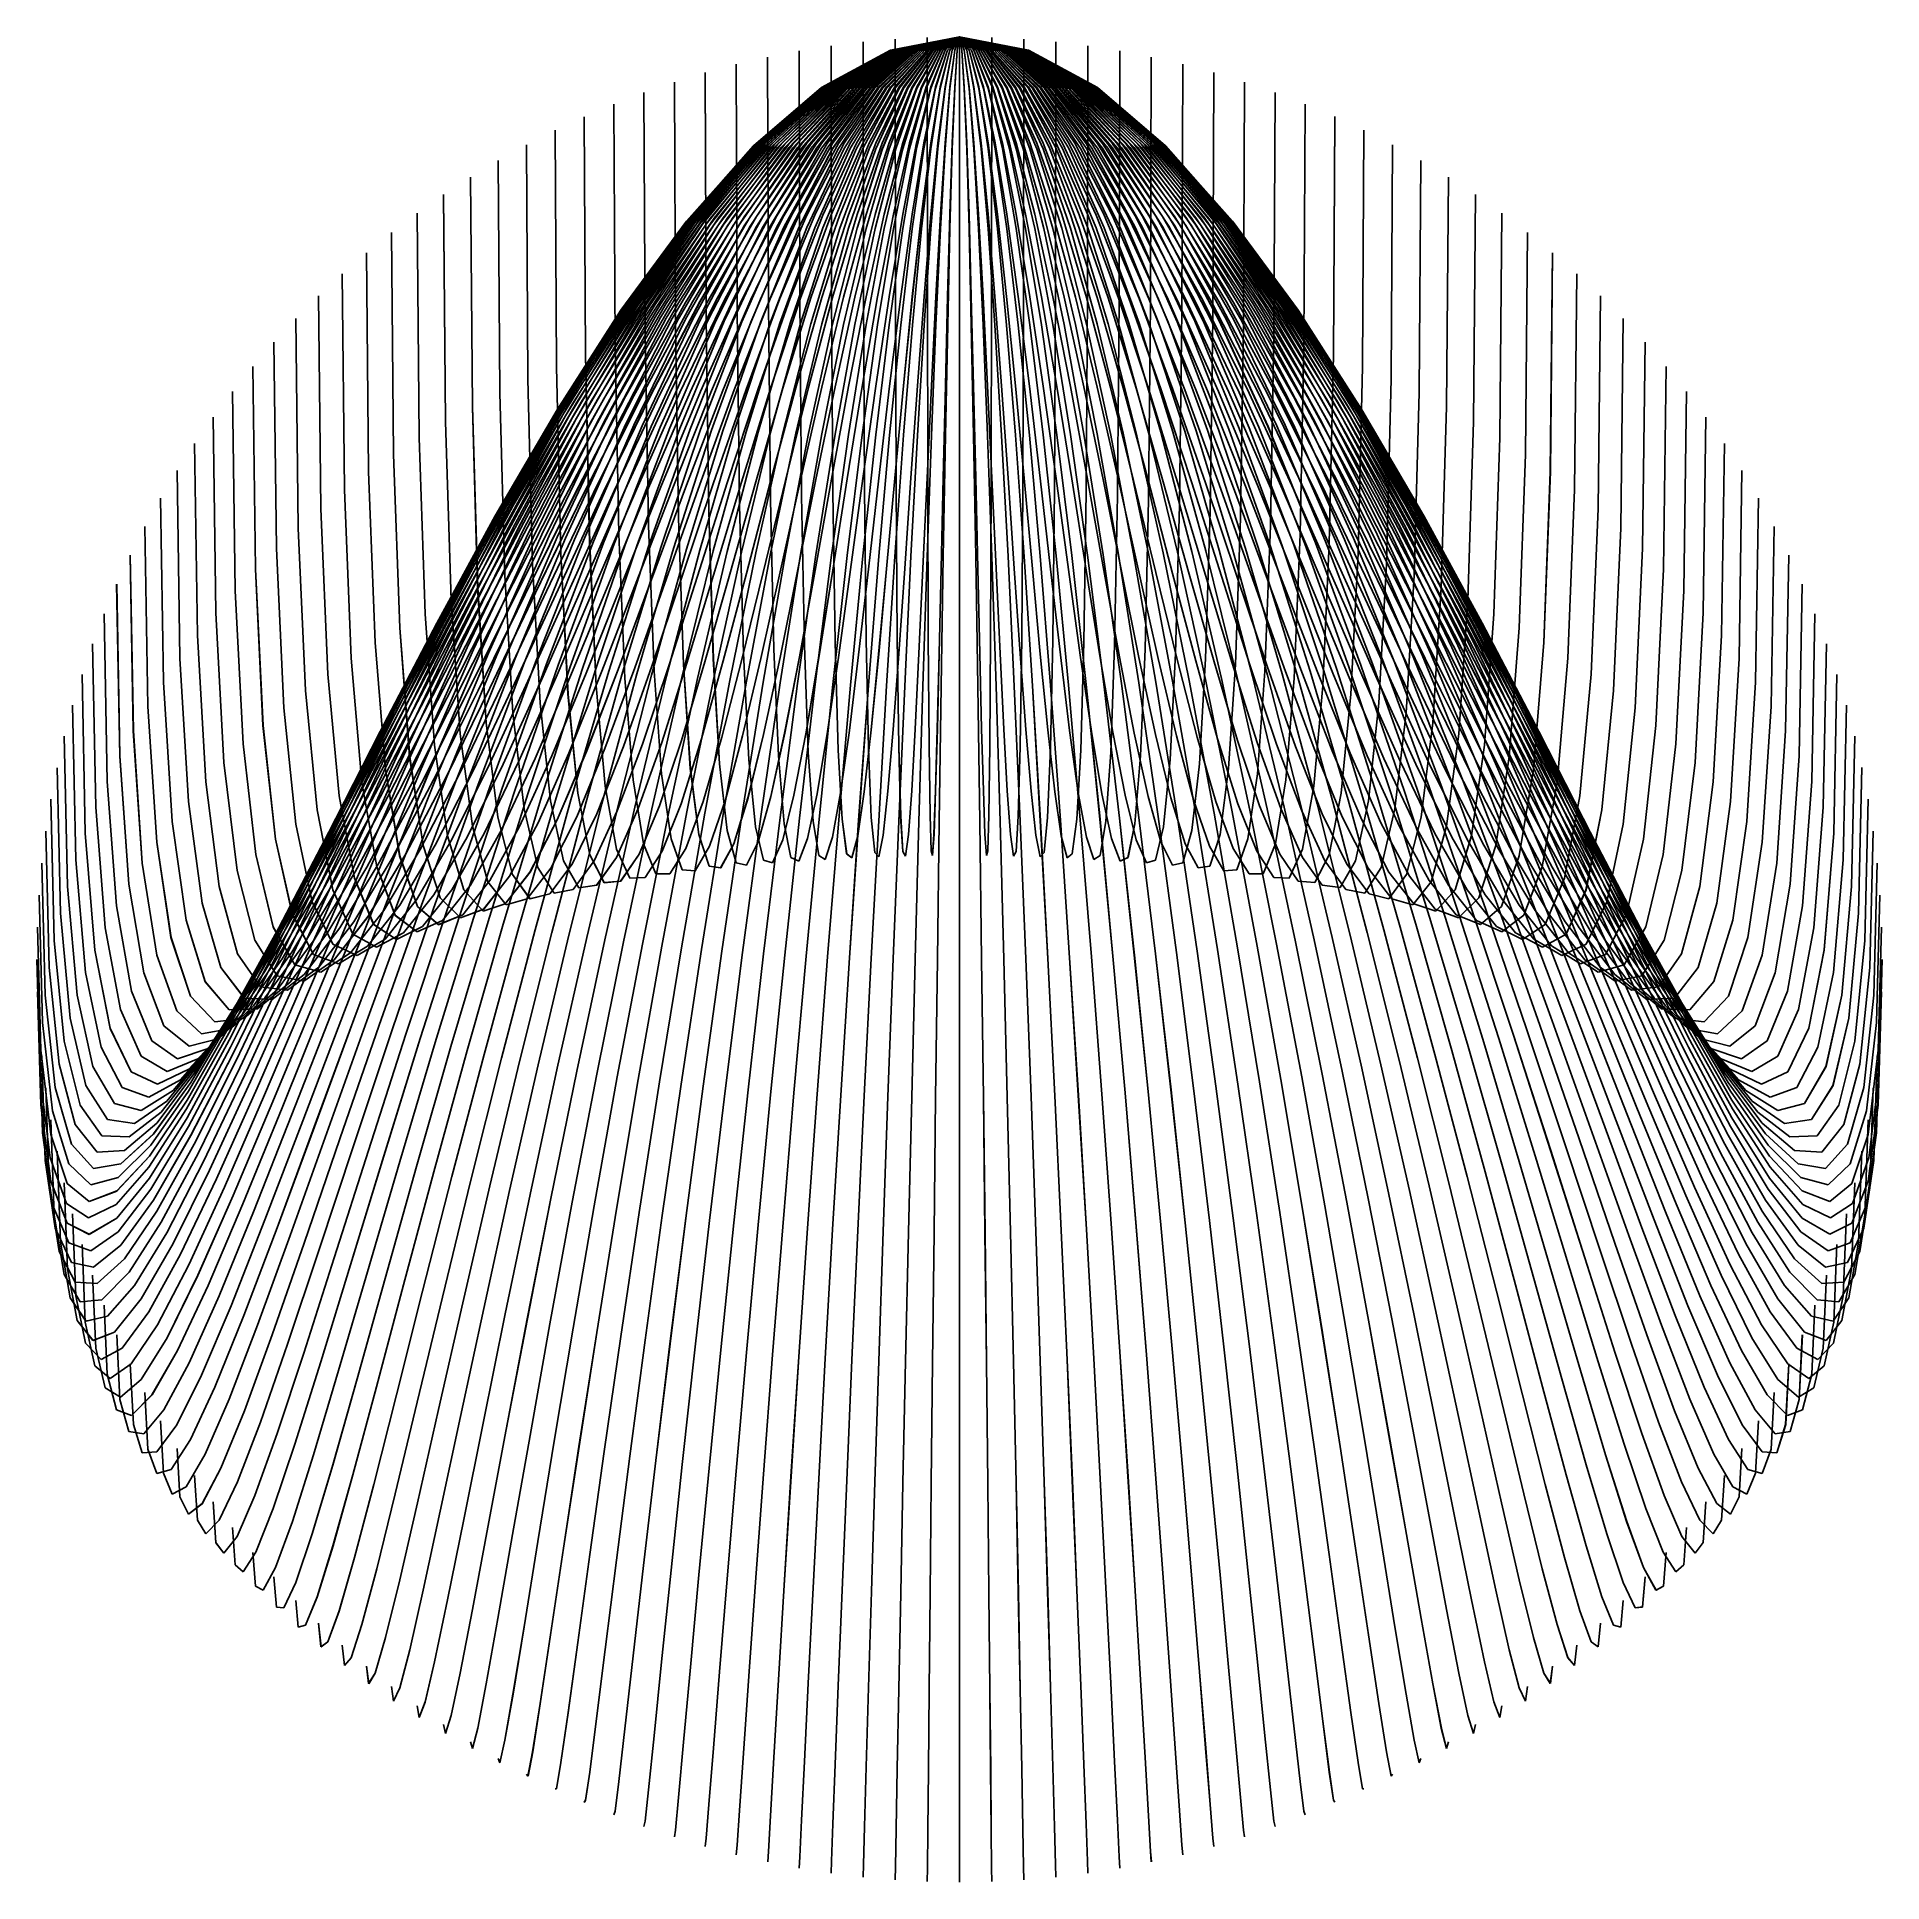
# Model space of a CAD drawing. Header units: metres. Extents: x -300 to 300, y -300 to 300.
import ezdxf

# ---------------------------------------------------------------- set-up
doc = ezdxf.new("R2010")
doc.units = ezdxf.units.M

msp = doc.modelspace()

# ---------------------------------------------------------------- linework, layer by layer
for p, q in [((-22.43, 295.69), (0, 300)), ((-22.43, 295.69), (0, 300)), ((-22.26, 295.68), (0, 300)), ((-21.99, 295.68), (0, 300)), ((-21.99, 295.68), (0, 300)), ((-21.61, 295.7), (0, 300)), ((-21.61, 295.7), (0, 300)), ((-21.13, 295.7), (0, 300)), ((-20.54, 295.7), (0, 300)), ((-20.21, 295.7), (0, 300)), ((-18.64, 295.71), (0, 300)), ((-18.64, 295.71), (0, 300)), ((-18.19, 295.71), (0, 300)), ((-17.72, 295.71), (0, 300)), ((-16.71, 295.71), (0, 300)), ((-16.17, 295.71), (0, 300)), ((-15.62, 295.72), (0, 300)), ((-13.84, 295.66), (0, 300)), ((-11.91, 295.72), (0, 300)), ((-11.24, 295.66), (0, 300)), ((-11.24, 295.72), (0, 300)), ((-11.24, 295.66), (0, 300)), ((-9.14, 295.72), (0, 300)), ((-6.95, 295.72), (0, 300)), ((-3.9, 295.72), (0, 300)), ((-0.79, 295.73), (0, 300)), ((3.13, 295.72), (0, 300)), ((5.44, 295.72), (0, 300)), ((7.69, 295.72), (0, 300)), ((8.42, 295.72), (0, 300)), ((12.57, 295.72), (0, 300)), ((14.45, 295.72), (0, 300)), ((19.85, 295.71), (0, 300)), ((21.13, 295.7), (0, 300)), ((21.81, 295.7), (0, 300)), ((21.99, 295.7), (0, 300)), ((22.43, 295.69), (0, 300)), ((22.43, 295.69), (0, 300)), ((18.19, 295.67), (0, 300)), ((16.17, 295.66), (0, 300)), ((11.24, 295.66), (0, 300)), ((5.44, 295.65), (0, 300)), ((0, 295.65), (0, 300)), ((1.57, 295.73), (0, 300)), ((9.85, 295.72), (0, 300)), ((11.24, 295.72), (0, 300)), ((14.45, 295.72), (0, 300)), ((17.22, 295.71), (0, 300)), ((19.85, 295.71), (0, 300)), ((21.13, 295.7), (0, 300)), ((21.81, 295.7), (0, 300)), ((21.99, 295.7), (0, 300)), ((20.54, 295.67), (0, 300)), ((15.62, 295.66), (0, 300)), ((13.84, 295.66), (0, 300)), ((3.9, 295.65), (0, 300)), ((0, 295.65), (0, 300)), ((-52.11, 295.44), (-51.92, 214.87)), ((-52.1, 295.44), (-51.9, 214.87)), ((-44.85, 283.5), (-22.48, 295.69)), ((-44.85, 283.5), (-22.48, 295.69)), ((-44.82, 283.49), (-22.47, 295.69)), ((-44.82, 283.51), (-22.47, 295.69)), ((-44.82, 283.49), (-22.47, 295.69)), ((-44.82, 283.51), (-22.47, 295.69)), ((-44.74, 283.48), (-22.43, 295.69)), ((-44.74, 283.52), (-22.43, 295.69)), ((-44.74, 283.52), (-22.43, 295.69)), ((-44.74, 283.48), (-22.43, 295.68)), ((-44.6, 283.53), (-22.36, 295.69)), ((-44.6, 283.53), (-22.36, 295.69)), ((-44.6, 283.47), (-22.36, 295.68)), ((-44.6, 283.47), (-22.36, 295.68)), ((-44.41, 283.54), (-22.26, 295.69)), ((-44.41, 283.54), (-22.26, 295.69)), ((-44.41, 283.46), (-22.26, 295.68)), ((-44.41, 283.46), (-22.26, 295.68)), ((-44.17, 283.55), (-22.14, 295.69)), ((-44.17, 283.55), (-22.14, 295.69)), ((-44.17, 283.45), (-22.14, 295.68)), ((-44.17, 283.45), (-22.14, 295.68)), ((-43.87, 283.56), (-21.99, 295.7)), ((-43.87, 283.56), (-21.99, 295.7)), ((-43.87, 283.44), (-21.99, 295.68)), ((-43.87, 283.44), (-21.99, 295.68)), ((-43.52, 283.57), (-21.81, 295.7)), ((-43.52, 283.57), (-21.81, 295.7)), ((-43.52, 283.43), (-21.81, 295.68)), ((-43.52, 283.43), (-21.81, 295.68)), ((-43.11, 283.58), (-21.61, 295.7)), ((-43.11, 283.58), (-21.61, 295.7)), ((-43.11, 283.42), (-21.61, 295.68)), ((-43.11, 283.42), (-21.61, 295.68)), ((-42.66, 283.59), (-21.38, 295.7)), ((-42.66, 283.41), (-21.38, 295.68)), ((-42.65, 283.59), (-21.38, 295.7)), ((-42.65, 283.41), (-21.38, 295.68)), ((-42.15, 283.6), (-21.13, 295.7)), ((-42.15, 283.6), (-21.13, 295.7)), ((-42.15, 283.4), (-21.13, 295.67)), ((-42.14, 283.4), (-21.13, 295.67)), ((-41.77, 297.08), (-41.61, 216.27)), ((-41.75, 297.08), (-41.6, 216.27)), ((-41.58, 283.61), (-20.84, 295.7)), ((-41.58, 283.61), (-20.84, 295.7)), ((-41.58, 283.39), (-20.84, 295.67)), ((-41.58, 283.39), (-20.84, 295.67)), ((-40.97, 283.62), (-20.54, 295.7)), ((-40.97, 283.62), (-20.54, 295.7)), ((-40.97, 283.38), (-20.54, 295.67)), ((-40.97, 283.38), (-20.54, 295.67)), ((-40.31, 283.63), (-20.21, 295.7)), ((-40.31, 283.63), (-20.21, 295.7)), ((-40.31, 283.37), (-20.21, 295.67)), ((-40.31, 283.37), (-20.21, 295.67)), ((-39.6, 283.64), (-19.85, 295.71)), ((-39.6, 283.64), (-19.85, 295.71)), ((-39.6, 283.36), (-19.85, 295.67)), ((-39.6, 283.36), (-19.85, 295.67)), ((-38.84, 283.65), (-19.47, 295.71)), ((-38.84, 283.65), (-19.47, 295.71)), ((-38.84, 283.35), (-19.47, 295.67)), ((-38.84, 283.35), (-19.47, 295.67)), ((-38.04, 283.66), (-19.07, 295.71)), ((-38.04, 283.66), (-19.07, 295.71)), ((-38.04, 283.34), (-19.07, 295.67)), ((-38.03, 283.34), (-19.06, 295.67)), ((-37.18, 283.67), (-18.64, 295.71)), ((-37.18, 283.67), (-18.64, 295.71)), ((-37.18, 283.33), (-18.64, 295.67)), ((-37.18, 283.33), (-18.64, 295.67)), ((-36.29, 283.68), (-18.19, 295.71)), ((-36.28, 283.68), (-18.19, 295.71)), ((-36.28, 283.32), (-18.19, 295.67)), ((-36.28, 283.32), (-18.19, 295.67)), ((-35.34, 283.68), (-17.72, 295.71)), ((-35.34, 283.69), (-17.72, 295.71)), ((-35.34, 283.32), (-17.72, 295.66)), ((-35.34, 283.32), (-17.72, 295.66)), ((-34.36, 283.69), (-17.22, 295.71)), ((-34.36, 283.69), (-17.22, 295.71)), ((-34.36, 283.31), (-17.22, 295.66)), ((-34.36, 283.31), (-17.22, 295.66)), ((-33.33, 283.7), (-16.71, 295.71)), ((-33.33, 283.7), (-16.71, 295.71)), ((-33.33, 283.3), (-16.71, 295.66)), ((-33.33, 283.3), (-16.71, 295.66)), ((-32.26, 283.71), (-16.17, 295.71)), ((-32.26, 283.71), (-16.17, 295.71)), ((-32.26, 283.29), (-16.17, 295.66)), ((-32.26, 283.29), (-16.17, 295.66)), ((-31.37, 298.36), (-31.26, 217.36)), ((-31.36, 298.36), (-31.25, 217.37)), ((-31.16, 283.72), (-15.62, 295.72)), ((-31.16, 283.72), (-15.62, 295.71)), ((-31.16, 283.28), (-15.62, 295.66)), ((-31.15, 283.28), (-15.62, 295.66)), ((-30.01, 283.72), (-15.04, 295.72)), ((-30.01, 283.72), (-15.04, 295.72)), ((-30.01, 283.28), (-15.04, 295.66)), ((-30.01, 283.28), (-15.04, 295.66)), ((-28.83, 283.73), (-14.45, 295.72)), ((-28.83, 283.73), (-14.45, 295.72)), ((-28.83, 283.27), (-14.45, 295.66)), ((-28.83, 283.27), (-14.45, 295.66)), ((-27.61, 283.74), (-13.84, 295.72)), ((-27.61, 283.74), (-13.84, 295.72)), ((-27.61, 283.26), (-13.84, 295.66)), ((-27.61, 283.26), (-13.84, 295.66)), ((-26.36, 283.74), (-13.21, 295.72)), ((-26.36, 283.74), (-13.21, 295.72)), ((-26.36, 283.26), (-13.21, 295.66)), ((-26.36, 283.26), (-13.21, 295.66)), ((-25.08, 283.75), (-12.57, 295.72)), ((-25.08, 283.75), (-12.57, 295.72)), ((-25.08, 283.25), (-12.57, 295.66)), ((-25.08, 283.25), (-12.57, 295.66)), ((-23.77, 283.75), (-11.91, 295.72)), ((-23.77, 283.75), (-11.91, 295.72)), ((-23.77, 283.25), (-11.91, 295.66)), ((-23.77, 283.25), (-11.91, 295.66)), ((-22.48, 295.69), (0, 300)), ((-22.48, 295.69), (0, 300)), ((-22.47, 295.69), (0, 300)), ((-22.47, 295.69), (0, 300)), ((-22.47, 295.69), (0, 300)), ((-22.47, 295.69), (0, 300)), ((-22.43, 295.68), (0, 300)), ((-22.43, 295.69), (0, 300)), ((-22.43, 283.76), (-11.24, 295.72)), ((-22.43, 283.76), (-11.24, 295.72)), ((-22.43, 283.24), (-11.24, 295.66)), ((-22.42, 283.24), (-11.24, 295.66)), ((-22.36, 295.68), (0, 300)), ((-22.36, 295.69), (0, 300)), ((-22.36, 295.68), (0, 300)), ((-22.36, 295.69), (0, 300)), ((-22.26, 295.68), (0, 300)), ((-22.26, 295.69), (0, 300)), ((-22.26, 295.69), (0, 300)), ((-22.14, 295.68), (0, 300)), ((-22.14, 295.69), (0, 300)), ((-22.14, 295.68), (0, 300)), ((-22.14, 295.69), (0, 300)), ((-21.99, 295.7), (0, 300)), ((-21.99, 295.7), (0, 300)), ((-21.81, 295.68), (0, 300)), ((-21.81, 295.7), (0, 300)), ((-21.81, 295.68), (0, 300)), ((-21.81, 295.7), (0, 300)), ((-21.61, 295.68), (0, 300)), ((-21.61, 295.68), (0, 300)), ((-21.38, 295.68), (0, 300)), ((-21.38, 295.7), (0, 300)), ((-21.38, 295.68), (0, 300)), ((-21.38, 295.7), (0, 300)), ((-21.13, 295.67), (0, 300)), ((-21.13, 295.7), (0, 300)), ((-21.13, 295.67), (0, 300)), ((-21.06, 283.76), (-10.55, 295.72)), ((-21.06, 283.77), (-10.56, 295.72)), ((-21.06, 283.24), (-10.55, 295.65)), ((-21.05, 283.24), (-10.55, 295.65)), ((-20.94, 299.27), (-20.86, 218.15)), ((-20.93, 299.27), (-20.85, 218.15)), ((-20.84, 295.67), (0, 300)), ((-20.84, 295.7), (0, 300)), ((-20.84, 295.67), (0, 300)), ((-20.84, 295.7), (0, 300)), ((-20.54, 295.67), (0, 300)), ((-20.54, 295.67), (0, 300)), ((-20.54, 295.7), (0, 300)), ((-20.21, 295.67), (0, 300)), ((-20.21, 295.7), (0, 300)), ((-20.21, 295.67), (0, 300)), ((-19.85, 295.67), (0, 300)), ((-19.85, 295.71), (0, 300)), ((-19.85, 295.67), (0, 300)), ((-19.85, 295.71), (0, 300)), ((-19.66, 283.77), (-9.86, 295.72)), ((-19.66, 283.77), (-9.86, 295.72)), ((-19.66, 283.23), (-9.86, 295.65)), ((-19.66, 283.23), (-9.85, 295.65)), ((-19.47, 295.67), (0, 300)), ((-19.47, 295.71), (0, 300)), ((-19.47, 295.67), (0, 300)), ((-19.47, 295.71), (0, 300)), ((-19.07, 295.67), (0, 300)), ((-19.07, 295.71), (0, 300)), ((-19.07, 295.71), (0, 300)), ((-19.06, 295.67), (0, 300)), ((-18.64, 295.67), (0, 300)), ((-18.64, 295.67), (0, 300)), ((-18.24, 283.77), (-9.14, 295.72)), ((-18.24, 283.77), (-9.14, 295.72)), ((-18.24, 283.23), (-9.14, 295.65)), ((-18.24, 283.23), (-9.14, 295.65)), ((-18.19, 295.67), (0, 300)), ((-18.19, 295.71), (0, 300)), ((-18.19, 295.67), (0, 300)), ((-17.72, 295.66), (0, 300)), ((-17.72, 295.71), (0, 300)), ((-17.72, 295.66), (0, 300)), ((-17.22, 295.66), (0, 300)), ((-17.22, 295.71), (0, 300)), ((-17.22, 295.66), (0, 300)), ((-17.22, 295.71), (0, 300)), ((-16.8, 283.78), (-8.42, 295.72)), ((-16.8, 283.78), (-8.42, 295.72)), ((-16.8, 283.22), (-8.42, 295.65)), ((-16.8, 283.22), (-8.42, 295.65)), ((-16.71, 295.66), (0, 300)), ((-16.71, 295.71), (0, 300)), ((-16.71, 295.66), (0, 300)), ((-16.17, 295.66), (0, 300)), ((-16.17, 295.71), (0, 300)), ((-16.17, 295.66), (0, 300)), ((-15.62, 295.66), (0, 300)), ((-15.62, 295.66), (0, 300)), ((-15.62, 295.71), (0, 300)), ((-15.34, 283.78), (-7.69, 295.72)), ((-15.34, 283.78), (-7.69, 295.72)), ((-15.34, 283.22), (-7.69, 295.65)), ((-15.34, 283.22), (-7.69, 295.65)), ((-15.04, 295.66), (0, 300)), ((-15.04, 295.72), (0, 300)), ((-15.04, 295.66), (0, 300)), ((-15.04, 295.72), (0, 300)), ((-14.45, 295.66), (0, 300)), ((-14.45, 295.72), (0, 300)), ((-14.45, 295.66), (0, 300)), ((-14.45, 295.72), (0, 300)), ((-13.86, 283.79), (-6.95, 295.72)), ((-13.86, 283.79), (-6.95, 295.72)), ((-13.86, 283.21), (-6.95, 295.65)), ((-13.86, 283.21), (-6.95, 295.65)), ((-13.84, 295.66), (0, 300)), ((-13.84, 295.72), (0, 300)), ((-13.84, 295.72), (0, 300)), ((-13.21, 295.66), (0, 300)), ((-13.21, 295.72), (0, 300)), ((-13.21, 295.66), (0, 300)), ((-13.21, 295.72), (0, 300)), ((-12.57, 295.66), (0, 300)), ((-12.57, 295.72), (0, 300)), ((-12.57, 295.66), (0, 300)), ((-12.57, 295.72), (0, 300)), ((-12.36, 283.79), (-6.2, 295.72)), ((-12.36, 283.79), (-6.2, 295.72)), ((-12.36, 283.21), (-6.2, 295.65)), ((-12.36, 283.21), (-6.2, 295.65)), ((-11.91, 295.66), (0, 300)), ((-11.91, 295.72), (0, 300)), ((-11.91, 295.66), (0, 300)), ((-11.24, 295.72), (0, 300)), ((-10.85, 283.79), (-5.44, 295.72)), ((-10.85, 283.79), (-5.44, 295.72)), ((-10.85, 283.21), (-5.44, 295.65)), ((-10.85, 283.21), (-5.44, 295.65)), ((-10.56, 295.72), (0, 300)), ((-10.55, 295.65), (0, 300)), ((-10.55, 295.72), (0, 300)), ((-10.55, 295.65), (0, 300)), ((-10.48, 299.82), (-10.44, 218.62)), ((-10.47, 299.82), (-10.43, 218.62)), ((-9.86, 295.65), (0, 300)), ((-9.86, 295.72), (0, 300)), ((-9.86, 295.72), (0, 300)), ((-9.85, 295.65), (0, 300)), ((-9.33, 283.79), (-4.67, 295.72)), ((-9.33, 283.79), (-4.68, 295.72)), ((-9.32, 283.21), (-4.67, 295.65)), ((-9.32, 283.21), (-4.67, 295.65)), ((-9.14, 295.65), (0, 300)), ((-9.14, 295.72), (0, 300)), ((-9.14, 295.65), (0, 300)), ((-8.42, 295.65), (0, 300)), ((-8.42, 295.72), (0, 300)), ((-8.42, 295.65), (0, 300)), ((-8.42, 295.72), (0, 300)), ((-7.79, 283.8), (-3.9, 295.72)), ((-7.79, 283.8), (-3.9, 295.72)), ((-7.79, 283.2), (-3.9, 295.65)), ((-7.79, 283.2), (-3.9, 295.65)), ((-7.69, 295.65), (0, 300)), ((-7.69, 295.72), (0, 300)), ((-7.69, 295.65), (0, 300)), ((-7.69, 295.72), (0, 300)), ((-6.95, 295.65), (0, 300)), ((-6.95, 295.72), (0, 300)), ((-6.95, 295.65), (0, 300)), ((-6.24, 283.8), (-3.13, 295.72)), ((-6.24, 283.8), (-3.13, 295.72)), ((-6.24, 283.2), (-3.13, 295.65)), ((-6.24, 283.2), (-3.13, 295.65)), ((-6.2, 295.65), (0, 300)), ((-6.2, 295.72), (0, 300)), ((-6.2, 295.65), (0, 300)), ((-6.2, 295.72), (0, 300)), ((-5.44, 295.65), (0, 300)), ((-5.44, 295.72), (0, 300)), ((-5.44, 295.65), (0, 300)), ((-5.44, 295.72), (0, 300)), ((-4.69, 283.8), (-2.35, 295.72)), ((-4.69, 283.8), (-2.35, 295.72)), ((-4.69, 283.2), (-2.35, 295.65)), ((-4.69, 283.2), (-2.35, 295.65)), ((-4.68, 295.72), (0, 300)), ((-4.67, 295.65), (0, 300)), ((-4.67, 295.72), (0, 300)), ((-4.67, 295.65), (0, 300)), ((-3.9, 295.65), (0, 300)), ((-3.9, 295.72), (0, 300)), ((-3.9, 295.65), (0, 300)), ((-3.13, 295.65), (0, 300)), ((-3.13, 295.72), (0, 300)), ((-3.13, 295.65), (0, 300)), ((-3.13, 295.72), (0, 300)), ((-3.13, 283.8), (-1.57, 295.72)), ((-3.13, 283.8), (-1.57, 295.72)), ((-3.13, 283.2), (-1.57, 295.65)), ((-3.13, 283.2), (-1.57, 295.65)), ((-2.35, 295.65), (0, 300)), ((-2.35, 295.72), (0, 300)), ((-2.35, 295.65), (0, 300)), ((-2.35, 295.72), (0, 300)), ((-1.57, 295.65), (0, 300)), ((-1.57, 295.72), (0, 300)), ((-1.57, 295.65), (0, 300)), ((-1.57, 295.72), (0, 300)), ((-1.57, 283.8), (-0.78, 295.72)), ((-1.57, 283.8), (-0.79, 295.73)), ((-1.57, 283.2), (-0.78, 295.65)), ((-1.56, 283.2), (-0.78, 295.65)), ((-0.78, 295.65), (0, 300)), ((-0.78, 295.72), (0, 300)), ((-0.78, 295.65), (0, 300)), ((0, 300), (0, 218.78)), ((0, 295.72), (0, 300)), ((0.78, 295.72), (0, 300)), ((1.57, 295.72), (0, 300)), ((2.35, 295.72), (0, 300)), ((3.9, 295.72), (0, 300)), ((4.67, 295.72), (0, 300)), ((6.2, 295.72), (0, 300)), ((6.95, 295.72), (0, 300)), ((9.14, 295.72), (0, 300)), ((9.86, 295.72), (0, 300)), ((10.55, 295.72), (0, 300)), ((11.24, 295.72), (0, 300)), ((11.91, 295.72), (0, 300)), ((13.21, 295.72), (0, 300)), ((13.84, 295.72), (0, 300)), ((15.04, 295.72), (0, 300)), ((15.62, 295.71), (0, 300)), ((16.17, 295.71), (0, 300)), ((16.71, 295.71), (0, 300)), ((17.22, 295.71), (0, 300)), ((17.72, 295.71), (0, 300)), ((18.19, 295.71), (0, 300)), ((18.64, 295.71), (0, 300)), ((19.07, 295.71), (0, 300)), ((19.47, 295.71), (0, 300)), ((20.21, 295.7), (0, 300)), ((20.54, 295.7), (0, 300)), ((20.84, 295.7), (0, 300)), ((21.38, 295.7), (0, 300)), ((21.61, 295.7), (0, 300)), ((22.14, 295.69), (0, 300)), ((22.26, 295.69), (0, 300)), ((22.36, 295.69), (0, 300)), ((22.47, 295.69), (0, 300)), ((22.48, 295.69), (0, 300)), ((22.47, 295.69), (0, 300)), ((22.36, 295.68), (0, 300)), ((22.26, 295.68), (0, 300)), ((22.14, 295.68), (0, 300)), ((21.99, 295.68), (0, 300)), ((21.81, 295.68), (0, 300)), ((21.61, 295.68), (0, 300)), ((21.38, 295.68), (0, 300)), ((21.13, 295.67), (0, 300)), ((20.84, 295.67), (0, 300)), ((20.54, 295.67), (0, 300)), ((20.21, 295.67), (0, 300)), ((19.85, 295.67), (0, 300)), ((19.47, 295.67), (0, 300)), ((19.07, 295.67), (0, 300)), ((18.64, 295.67), (0, 300)), ((17.72, 295.66), (0, 300)), ((17.22, 295.66), (0, 300)), ((16.71, 295.66), (0, 300)), ((15.62, 295.66), (0, 300)), ((15.04, 295.66), (0, 300)), ((14.45, 295.66), (0, 300)), ((13.84, 295.66), (0, 300)), ((13.21, 295.66), (0, 300)), ((12.57, 295.66), (0, 300)), ((11.91, 295.66), (0, 300)), ((10.55, 295.65), (0, 300)), ((9.86, 295.65), (0, 300)), ((9.14, 295.65), (0, 300)), ((8.42, 295.65), (0, 300)), ((7.69, 295.65), (0, 300)), ((6.95, 295.65), (0, 300)), ((6.2, 295.65), (0, 300)), ((4.67, 295.65), (0, 300)), ((3.9, 295.65), (0, 300)), ((3.13, 295.65), (0, 300)), ((2.35, 295.65), (0, 300)), ((1.57, 295.65), (0, 300)), ((0.78, 295.65), (0, 300)), ((0, 300), (0, 218.78)), ((0, 295.72), (0, 300)), ((0.78, 295.72), (0, 300)), ((2.35, 295.72), (0, 300)), ((3.13, 295.72), (0, 300)), ((3.9, 295.72), (0, 300)), ((4.67, 295.72), (0, 300)), ((5.44, 295.72), (0, 300)), ((6.2, 295.72), (0, 300)), ((6.95, 295.72), (0, 300)), ((7.69, 295.72), (0, 300)), ((8.42, 295.72), (0, 300)), ((9.14, 295.72), (0, 300)), ((10.55, 295.72), (0, 300)), ((11.91, 295.72), (0, 300)), ((12.57, 295.72), (0, 300)), ((13.21, 295.72), (0, 300)), ((13.84, 295.72), (0, 300)), ((15.04, 295.72), (0, 300)), ((15.62, 295.71), (0, 300)), ((16.17, 295.71), (0, 300)), ((16.71, 295.71), (0, 300)), ((17.72, 295.71), (0, 300)), ((18.19, 295.71), (0, 300)), ((18.64, 295.71), (0, 300)), ((19.07, 295.71), (0, 300)), ((19.47, 295.71), (0, 300)), ((20.21, 295.7), (0, 300)), ((20.54, 295.7), (0, 300)), ((20.84, 295.7), (0, 300)), ((21.38, 295.7), (0, 300)), ((21.61, 295.7), (0, 300)), ((22.14, 295.69), (0, 300)), ((22.26, 295.69), (0, 300)), ((22.36, 295.69), (0, 300)), ((22.43, 295.69), (0, 300)), ((22.47, 295.69), (0, 300)), ((22.48, 295.69), (0, 300)), ((22.47, 295.69), (0, 300)), ((22.43, 295.68), (0, 300)), ((22.36, 295.68), (0, 300)), ((22.26, 295.68), (0, 300)), ((22.14, 295.68), (0, 300)), ((21.99, 295.68), (0, 300)), ((21.81, 295.68), (0, 300)), ((21.61, 295.68), (0, 300)), ((21.38, 295.68), (0, 300)), ((21.13, 295.67), (0, 300)), ((20.84, 295.67), (0, 300)), ((20.21, 295.67), (0, 300)), ((19.85, 295.67), (0, 300)), ((19.47, 295.67), (0, 300)), ((19.07, 295.67), (0, 300)), ((18.64, 295.67), (0, 300)), ((18.19, 295.67), (0, 300)), ((17.72, 295.66), (0, 300)), ((17.22, 295.66), (0, 300)), ((16.71, 295.66), (0, 300)), ((16.17, 295.66), (0, 300)), ((15.04, 295.66), (0, 300)), ((14.45, 295.66), (0, 300)), ((13.21, 295.66), (0, 300)), ((12.57, 295.66), (0, 300)), ((11.91, 295.66), (0, 300)), ((11.24, 295.65), (0, 300)), ((10.55, 295.65), (0, 300)), ((9.86, 295.65), (0, 300)), ((9.14, 295.65), (0, 300)), ((8.42, 295.65), (0, 300)), ((7.69, 295.65), (0, 300)), ((6.95, 295.65), (0, 300)), ((6.2, 295.65), (0, 300)), ((5.44, 295.65), (0, 300)), ((4.67, 295.65), (0, 300)), ((3.13, 295.65), (0, 300)), ((2.35, 295.65), (0, 300)), ((1.57, 295.65), (0, 300)), ((0.79, 295.65), (0, 300)), ((0, 283.8), (0, 295.72)), ((0, 283.8), (0, 295.72)), ((0, 283.2), (0, 295.65)), ((0, 283.2), (0, 295.65)), ((1.57, 283.8), (0.78, 295.72)), ((1.56, 283.8), (0.78, 295.72)), ((1.57, 283.2), (0.78, 295.65)), ((1.57, 283.2), (0.79, 295.65)), ((3.13, 283.8), (1.57, 295.73)), ((3.13, 283.8), (1.57, 295.72)), ((3.13, 283.2), (1.57, 295.65)), ((3.13, 283.2), (1.57, 295.65)), ((4.69, 283.8), (2.35, 295.72)), ((4.69, 283.8), (2.35, 295.72)), ((4.69, 283.2), (2.35, 295.65)), ((4.69, 283.2), (2.35, 295.65)), ((6.24, 283.8), (3.13, 295.72)), ((6.24, 283.8), (3.13, 295.72)), ((6.24, 283.2), (3.13, 295.65)), ((6.24, 283.2), (3.13, 295.65)), ((7.79, 283.8), (3.9, 295.72)), ((7.79, 283.8), (3.9, 295.72)), ((7.79, 283.2), (3.9, 295.65)), ((7.79, 283.2), (3.9, 295.65)), ((9.32, 283.79), (4.67, 295.72)), ((9.32, 283.79), (4.67, 295.72)), ((9.32, 283.21), (4.67, 295.65)), ((9.33, 283.21), (4.67, 295.65)), ((10.85, 283.79), (5.44, 295.72)), ((10.85, 283.79), (5.44, 295.72)), ((10.85, 283.21), (5.44, 295.65)), ((10.85, 283.21), (5.44, 295.65)), ((12.36, 283.79), (6.2, 295.72)), ((12.36, 283.79), (6.2, 295.72)), ((12.36, 283.21), (6.2, 295.65)), ((12.36, 283.21), (6.2, 295.65)), ((13.86, 283.79), (6.95, 295.72)), ((13.86, 283.79), (6.95, 295.72)), ((13.86, 283.21), (6.95, 295.65)), ((13.86, 283.21), (6.95, 295.65)), ((15.34, 283.78), (7.69, 295.72)), ((15.34, 283.78), (7.69, 295.72)), ((15.34, 283.22), (7.69, 295.65)), ((15.34, 283.22), (7.69, 295.65)), ((16.8, 283.78), (8.42, 295.72)), ((16.8, 283.78), (8.42, 295.72)), ((16.8, 283.22), (8.42, 295.65)), ((16.8, 283.22), (8.42, 295.65)), ((18.24, 283.77), (9.14, 295.72)), ((18.24, 283.77), (9.14, 295.72)), ((18.24, 283.23), (9.14, 295.65)), ((18.24, 283.23), (9.14, 295.65)), ((19.66, 283.77), (9.85, 295.72)), ((19.66, 283.77), (9.86, 295.72)), ((19.66, 283.23), (9.86, 295.65)), ((19.66, 283.23), (9.86, 295.65)), ((10.47, 299.82), (10.43, 218.62)), ((10.47, 299.82), (10.43, 218.62)), ((21.06, 283.77), (10.55, 295.72)), ((21.06, 283.76), (10.55, 295.72)), ((21.06, 283.24), (10.55, 295.65)), ((21.06, 283.24), (10.55, 295.65)), ((22.43, 283.76), (11.24, 295.72)), ((22.42, 283.76), (11.24, 295.72)), ((22.43, 283.24), (11.24, 295.66)), ((22.43, 283.24), (11.24, 295.65)), ((23.77, 283.75), (11.91, 295.72)), ((23.77, 283.75), (11.91, 295.72)), ((23.77, 283.25), (11.91, 295.66)), ((23.77, 283.25), (11.91, 295.66)), ((25.08, 283.75), (12.57, 295.72)), ((25.08, 283.75), (12.57, 295.72)), ((25.08, 283.25), (12.57, 295.66)), ((25.08, 283.25), (12.57, 295.66)), ((26.36, 283.74), (13.21, 295.72)), ((26.36, 283.74), (13.21, 295.72)), ((26.36, 283.26), (13.21, 295.66)), ((26.36, 283.26), (13.21, 295.66)), ((27.61, 283.74), (13.84, 295.72)), ((27.61, 283.74), (13.84, 295.72)), ((27.61, 283.26), (13.84, 295.66)), ((27.61, 283.26), (13.84, 295.66)), ((28.83, 283.73), (14.45, 295.72)), ((28.83, 283.73), (14.45, 295.72)), ((28.83, 283.27), (14.45, 295.66)), ((28.83, 283.27), (14.45, 295.66)), ((30.01, 283.72), (15.04, 295.72)), ((30.01, 283.72), (15.04, 295.72)), ((30.01, 283.28), (15.04, 295.66)), ((30.01, 283.28), (15.04, 295.66)), ((31.16, 283.72), (15.62, 295.71)), ((31.16, 283.72), (15.62, 295.71)), ((31.16, 283.28), (15.62, 295.66)), ((31.16, 283.28), (15.62, 295.66)), ((32.26, 283.71), (16.17, 295.71)), ((32.26, 283.71), (16.17, 295.71)), ((32.26, 283.29), (16.17, 295.66)), ((32.26, 283.29), (16.17, 295.66)), ((33.33, 283.7), (16.71, 295.71)), ((33.33, 283.7), (16.71, 295.71)), ((33.33, 283.3), (16.71, 295.66)), ((33.33, 283.3), (16.71, 295.66)), ((34.36, 283.69), (17.22, 295.71)), ((34.36, 283.69), (17.22, 295.71)), ((34.36, 283.31), (17.22, 295.66)), ((34.36, 283.31), (17.22, 295.66)), ((35.34, 283.68), (17.72, 295.71)), ((35.34, 283.68), (17.72, 295.71)), ((35.34, 283.32), (17.72, 295.66)), ((35.34, 283.32), (17.72, 295.66)), ((36.28, 283.68), (18.19, 295.71)), ((36.28, 283.68), (18.19, 295.71)), ((36.28, 283.32), (18.19, 295.67)), ((36.29, 283.32), (18.19, 295.67)), ((37.18, 283.67), (18.64, 295.71)), ((37.18, 283.67), (18.64, 295.71)), ((37.18, 283.33), (18.64, 295.67)), ((37.18, 283.33), (18.64, 295.67)), ((38.03, 283.66), (19.07, 295.71)), ((38.03, 283.66), (19.07, 295.71)), ((38.03, 283.34), (19.07, 295.67)), ((38.04, 283.34), (19.07, 295.67)), ((38.84, 283.65), (19.47, 295.71)), ((38.84, 283.65), (19.47, 295.71)), ((38.84, 283.35), (19.47, 295.67)), ((38.84, 283.35), (19.47, 295.67)), ((39.6, 283.64), (19.85, 295.71)), ((39.6, 283.64), (19.85, 295.71)), ((39.6, 283.36), (19.85, 295.67)), ((39.6, 283.36), (19.85, 295.67)), ((40.31, 283.63), (20.21, 295.7)), ((40.31, 283.63), (20.21, 295.7)), ((40.31, 283.37), (20.21, 295.67)), ((40.31, 283.37), (20.21, 295.67)), ((40.97, 283.62), (20.54, 295.7)), ((40.97, 283.62), (20.54, 295.7)), ((40.97, 283.38), (20.54, 295.67)), ((40.97, 283.38), (20.54, 295.67)), ((41.58, 283.61), (20.84, 295.7)), ((41.58, 283.61), (20.84, 295.7)), ((41.58, 283.39), (20.84, 295.67)), ((41.58, 283.39), (20.84, 295.67)), ((20.93, 299.27), (20.85, 218.15)), ((20.92, 299.27), (20.85, 218.15)), ((42.15, 283.6), (21.13, 295.7)), ((42.14, 283.6), (21.13, 295.7)), ((42.15, 283.4), (21.13, 295.67)), ((42.15, 283.4), (21.13, 295.67)), ((42.65, 283.59), (21.38, 295.7)), ((42.65, 283.59), (21.38, 295.7)), ((42.65, 283.41), (21.38, 295.68)), ((42.65, 283.41), (21.38, 295.68)), ((43.11, 283.58), (21.61, 295.7)), ((43.11, 283.58), (21.61, 295.7)), ((43.11, 283.42), (21.61, 295.68)), ((43.11, 283.42), (21.61, 295.68)), ((43.52, 283.57), (21.81, 295.7)), ((43.52, 283.57), (21.81, 295.7)), ((43.52, 283.43), (21.81, 295.68)), ((43.52, 283.43), (21.81, 295.68)), ((43.87, 283.56), (21.99, 295.7)), ((43.87, 283.56), (21.99, 295.7)), ((43.87, 283.44), (21.99, 295.68)), ((43.87, 283.44), (21.99, 295.68)), ((44.17, 283.55), (22.14, 295.69)), ((44.17, 283.55), (22.14, 295.69)), ((44.17, 283.45), (22.14, 295.68)), ((44.17, 283.45), (22.14, 295.68)), ((44.41, 283.54), (22.26, 295.69)), ((44.41, 283.54), (22.26, 295.69)), ((44.41, 283.46), (22.26, 295.68)), ((44.41, 283.46), (22.26, 295.68)), ((44.6, 283.53), (22.36, 295.69)), ((44.6, 283.53), (22.36, 295.69)), ((44.6, 283.47), (22.36, 295.68)), ((44.6, 283.47), (22.36, 295.68)), ((44.74, 283.52), (22.43, 295.69)), ((44.74, 283.48), (22.43, 295.69)), ((44.74, 283.52), (22.43, 295.69)), ((44.74, 283.48), (22.43, 295.68)), ((44.82, 283.51), (22.47, 295.69)), ((44.82, 283.49), (22.47, 295.69)), ((44.82, 283.51), (22.47, 295.69)), ((44.82, 283.49), (22.47, 295.69)), ((44.85, 283.5), (22.48, 295.69)), ((44.85, 283.5), (22.48, 295.69)), ((31.36, 298.36), (31.24, 217.37)), ((31.36, 298.36), (31.24, 217.37)), ((41.75, 297.08), (41.59, 216.27)), ((41.75, 297.08), (41.6, 216.27)), ((52.09, 295.44), (51.9, 214.87)), ((52.09, 295.44), (51.9, 214.87)), ((-82.7, 288.37), (-82.4, 208.81)), ((-82.69, 288.38), (-82.39, 208.81)), ((-72.59, 291.09), (-72.32, 211.13)), ((-72.58, 291.09), (-72.31, 211.13)), ((-62.39, 293.44), (-62.16, 213.15)), ((-62.38, 293.44), (-62.15, 213.15)), ((62.37, 293.44), (62.14, 213.15)), ((62.37, 293.44), (62.14, 213.15)), ((72.58, 291.09), (72.31, 211.13)), ((72.57, 291.09), (72.31, 211.14)), ((82.69, 288.38), (82.38, 208.81)), ((82.69, 288.38), (82.39, 208.81)), ((-92.72, 285.31), (-92.38, 206.18)), ((-92.71, 285.32), (-92.37, 206.19)), ((-66.99, 264.56), (-44.85, 283.5)), ((-66.99, 264.56), (-44.85, 283.5)), ((-66.95, 264.6), (-44.82, 283.51)), ((-66.95, 264.6), (-44.82, 283.51)), ((-66.95, 264.53), (-44.82, 283.49)), ((-66.95, 264.53), (-44.82, 283.49)), ((-66.83, 264.63), (-44.74, 283.52)), ((-66.83, 264.63), (-44.74, 283.52)), ((-66.83, 264.49), (-44.74, 283.48)), ((-66.83, 264.49), (-44.74, 283.48)), ((-66.63, 264.67), (-44.6, 283.53)), ((-66.63, 264.67), (-44.6, 283.53)), ((-66.63, 264.46), (-44.6, 283.47)), ((-66.63, 264.46), (-44.6, 283.47)), ((-66.34, 264.7), (-44.41, 283.54)), ((-66.34, 264.7), (-44.41, 283.54)), ((-66.34, 264.42), (-44.41, 283.46)), ((-66.34, 264.42), (-44.41, 283.46)), ((-65.98, 264.74), (-44.17, 283.55)), ((-65.98, 264.74), (-44.17, 283.55)), ((-65.98, 264.39), (-44.17, 283.45)), ((-65.98, 264.39), (-44.17, 283.45)), ((-65.53, 264.77), (-43.87, 283.56)), ((-65.53, 264.77), (-43.87, 283.56)), ((-65.53, 264.35), (-43.87, 283.44)), ((-65.53, 264.35), (-43.87, 283.44)), ((-65, 264.81), (-43.52, 283.57)), ((-65, 264.81), (-43.52, 283.57)), ((-65, 264.32), (-43.52, 283.43)), ((-65, 264.32), (-43.52, 283.43)), ((-64.4, 264.84), (-43.11, 283.58)), ((-64.4, 264.84), (-43.11, 283.58)), ((-64.4, 264.28), (-43.11, 283.42)), ((-64.4, 264.28), (-43.11, 283.42)), ((-63.72, 264.88), (-42.66, 283.59)), ((-63.71, 264.88), (-42.65, 283.59)), ((-63.71, 264.25), (-42.66, 283.41)), ((-63.71, 264.25), (-42.65, 283.41)), ((-62.95, 264.91), (-42.15, 283.6)), ((-62.95, 264.91), (-42.15, 283.6)), ((-62.95, 264.22), (-42.15, 283.4)), ((-62.95, 264.22), (-42.14, 283.4)), ((-62.12, 264.94), (-41.58, 283.61)), ((-62.12, 264.94), (-41.58, 283.61)), ((-62.12, 264.18), (-41.58, 283.39)), ((-62.11, 264.18), (-41.58, 283.39)), ((-61.2, 264.97), (-40.97, 283.62)), ((-61.2, 264.97), (-40.97, 283.62)), ((-61.2, 264.15), (-40.97, 283.38)), ((-61.2, 264.15), (-40.97, 283.38)), ((-60.21, 265.01), (-40.31, 283.63)), ((-60.21, 265.01), (-40.31, 283.63)), ((-60.21, 264.12), (-40.31, 283.37)), ((-60.21, 264.12), (-40.31, 283.37)), ((-59.15, 265.04), (-39.6, 283.64)), ((-59.15, 265.04), (-39.6, 283.64)), ((-59.15, 264.09), (-39.6, 283.36)), ((-59.15, 264.09), (-39.6, 283.36)), ((-58.02, 265.07), (-38.84, 283.65)), ((-58.02, 265.07), (-38.84, 283.65)), ((-58.02, 264.06), (-38.84, 283.35)), ((-58.02, 264.06), (-38.84, 283.35)), ((-56.82, 265.1), (-38.04, 283.66)), ((-56.81, 265.1), (-38.04, 283.66)), ((-56.81, 264.03), (-38.04, 283.34)), ((-56.81, 264.03), (-38.03, 283.34)), ((-55.54, 265.13), (-37.18, 283.67)), ((-55.54, 265.13), (-37.18, 283.67)), ((-55.54, 264), (-37.18, 283.33)), ((-55.54, 264), (-37.18, 283.33)), ((-54.2, 265.16), (-36.28, 283.68)), ((-54.2, 265.16), (-36.29, 283.68)), ((-54.2, 263.97), (-36.28, 283.32)), ((-54.2, 263.97), (-36.28, 283.32)), ((-52.79, 265.19), (-35.34, 283.69)), ((-52.79, 265.19), (-35.34, 283.68)), ((-52.79, 263.94), (-35.34, 283.32)), ((-52.79, 263.94), (-35.34, 283.32)), ((-51.32, 265.21), (-34.36, 283.69)), ((-51.32, 265.21), (-34.36, 283.69)), ((-51.32, 263.91), (-34.36, 283.31)), ((-51.32, 263.91), (-34.36, 283.31)), ((-49.79, 265.24), (-33.33, 283.7)), ((-49.79, 265.24), (-33.33, 283.7)), ((-49.79, 263.88), (-33.33, 283.3)), ((-49.78, 263.89), (-33.33, 283.3)), ((-48.19, 265.27), (-32.26, 283.71)), ((-48.19, 265.27), (-32.26, 283.71)), ((-48.19, 263.86), (-32.26, 283.29)), ((-48.19, 263.86), (-32.26, 283.29)), ((-46.54, 265.29), (-31.16, 283.72)), ((-46.54, 265.29), (-31.16, 283.72)), ((-46.54, 263.83), (-31.16, 283.28)), ((-46.54, 263.83), (-31.15, 283.28)), ((-44.83, 265.31), (-30.01, 283.72)), ((-44.83, 265.31), (-30.01, 283.72)), ((-44.83, 263.81), (-30.01, 283.28)), ((-44.83, 263.81), (-30.01, 283.28)), ((-43.06, 265.34), (-28.83, 283.73)), ((-43.06, 265.34), (-28.83, 283.73)), ((-43.06, 263.79), (-28.83, 283.27)), ((-43.06, 263.79), (-28.83, 283.27)), ((-41.25, 265.36), (-27.61, 283.74)), ((-41.25, 265.36), (-27.61, 283.74)), ((-41.25, 263.76), (-27.61, 283.26)), ((-41.24, 263.76), (-27.61, 283.26)), ((-39.38, 265.38), (-26.36, 283.74)), ((-39.38, 265.38), (-26.36, 283.74)), ((-39.38, 263.74), (-26.36, 283.26)), ((-39.38, 263.74), (-26.36, 283.26)), ((-37.46, 265.4), (-25.08, 283.75)), ((-37.46, 265.4), (-25.08, 283.75)), ((-37.46, 263.72), (-25.08, 283.25)), ((-37.46, 263.72), (-25.08, 283.25)), ((-35.5, 265.42), (-23.77, 283.75)), ((-35.5, 265.42), (-23.77, 283.75)), ((-35.5, 263.7), (-23.77, 283.25)), ((-35.5, 263.7), (-23.77, 283.25)), ((-33.5, 265.44), (-22.43, 283.76)), ((-33.5, 265.44), (-22.43, 283.76)), ((-33.5, 263.69), (-22.43, 283.24)), ((-33.5, 263.69), (-22.42, 283.24)), ((-31.45, 265.46), (-21.06, 283.77)), ((-31.45, 265.46), (-21.06, 283.76)), ((-31.45, 263.67), (-21.06, 283.24)), ((-31.45, 263.67), (-21.05, 283.24)), ((-29.37, 265.47), (-19.66, 283.77)), ((-29.37, 265.47), (-19.66, 283.77)), ((-29.37, 263.65), (-19.66, 283.23)), ((-29.37, 263.65), (-19.66, 283.23)), ((-27.25, 265.49), (-18.24, 283.77)), ((-27.25, 265.49), (-18.24, 283.77)), ((-27.25, 263.64), (-18.24, 283.23)), ((-27.25, 263.64), (-18.24, 283.23)), ((-25.1, 265.5), (-16.8, 283.78)), ((-25.1, 265.5), (-16.8, 283.78)), ((-25.1, 263.62), (-16.8, 283.22)), ((-25.09, 263.62), (-16.8, 283.22)), ((-22.92, 265.51), (-15.34, 283.78)), ((-22.91, 265.51), (-15.34, 283.78)), ((-22.91, 263.61), (-15.34, 283.22)), ((-22.91, 263.61), (-15.34, 283.22)), ((-20.7, 265.53), (-13.86, 283.79)), ((-20.7, 265.53), (-13.86, 283.79)), ((-20.7, 263.6), (-13.86, 283.21)), ((-20.7, 263.6), (-13.86, 283.21)), ((-18.47, 265.54), (-12.36, 283.79)), ((-18.47, 265.54), (-12.36, 283.79)), ((-18.47, 263.59), (-12.36, 283.21)), ((-18.46, 263.59), (-12.36, 283.21)), ((-16.21, 265.54), (-10.85, 283.79)), ((-16.21, 265.55), (-10.85, 283.79)), ((-16.21, 263.58), (-10.85, 283.21)), ((-16.21, 263.58), (-10.85, 283.21)), ((-13.93, 265.55), (-9.33, 283.79)), ((-13.93, 265.55), (-9.33, 283.79)), ((-13.93, 263.57), (-9.32, 283.21)), ((-13.93, 263.57), (-9.32, 283.21)), ((-11.64, 265.56), (-7.79, 283.8)), ((-11.63, 265.56), (-7.79, 283.8)), ((-11.63, 263.57), (-7.79, 283.2)), ((-11.63, 263.57), (-7.79, 283.2)), ((-9.33, 265.56), (-6.24, 283.8)), ((-9.32, 265.57), (-6.24, 283.8)), ((-9.32, 263.56), (-6.24, 283.2)), ((-9.32, 263.56), (-6.24, 283.2)), ((-7.01, 265.57), (-4.69, 283.8)), ((-7, 265.57), (-4.69, 283.8)), ((-7, 263.56), (-4.69, 283.2)), ((-7, 263.56), (-4.69, 283.2)), ((-4.68, 265.57), (-3.13, 283.8)), ((-4.67, 265.57), (-3.13, 283.8)), ((-4.67, 263.55), (-3.13, 283.2)), ((-4.67, 263.55), (-3.13, 283.2)), ((-2.34, 265.57), (-1.57, 283.8)), ((-2.34, 265.57), (-1.57, 283.8)), ((-2.34, 263.55), (-1.57, 283.2)), ((-2.34, 263.55), (-1.56, 283.2)), ((0, 265.57), (0, 283.8)), ((0, 265.57), (0, 283.8)), ((0, 263.55), (0, 283.2)), ((0, 263.55), (0, 283.2)), ((2.34, 265.57), (1.56, 283.8)), ((2.34, 265.57), (1.57, 283.8)), ((2.34, 263.55), (1.57, 283.2)), ((2.34, 263.55), (1.57, 283.2)), ((4.67, 265.57), (3.13, 283.8)), ((4.67, 265.57), (3.13, 283.8)), ((4.67, 263.55), (3.13, 283.2)), ((4.68, 263.55), (3.13, 283.2)), ((7, 265.57), (4.69, 283.8)), ((7, 265.57), (4.69, 283.8)), ((7, 263.56), (4.69, 283.2)), ((7, 263.56), (4.69, 283.2)), ((9.32, 265.57), (6.24, 283.8)), ((9.32, 265.57), (6.24, 283.8)), ((9.32, 263.56), (6.24, 283.2)), ((9.33, 263.56), (6.24, 283.2)), ((11.63, 265.56), (7.79, 283.8)), ((11.63, 265.56), (7.79, 283.8)), ((11.63, 263.57), (7.79, 283.2)), ((11.64, 263.57), (7.79, 283.2)), ((13.93, 265.55), (9.32, 283.79)), ((13.93, 265.55), (9.32, 283.79)), ((13.93, 263.57), (9.32, 283.21)), ((13.93, 263.57), (9.33, 283.21)), ((16.21, 265.55), (10.85, 283.79)), ((16.21, 265.55), (10.85, 283.79)), ((16.21, 263.58), (10.85, 283.21)), ((16.21, 263.58), (10.85, 283.21)), ((18.47, 265.54), (12.36, 283.79)), ((18.47, 265.54), (12.36, 283.79)), ((18.47, 263.59), (12.36, 283.21)), ((18.47, 263.59), (12.36, 283.21)), ((20.7, 265.53), (13.86, 283.79)), ((20.7, 265.53), (13.86, 283.79)), ((20.7, 263.6), (13.86, 283.21)), ((20.7, 263.6), (13.86, 283.21)), ((22.91, 265.51), (15.34, 283.78)), ((22.91, 265.51), (15.34, 283.78)), ((22.91, 263.61), (15.34, 283.22)), ((22.91, 263.61), (15.34, 283.22)), ((25.1, 265.5), (16.8, 283.78)), ((25.1, 265.5), (16.8, 283.78)), ((25.1, 263.62), (16.8, 283.22)), ((25.1, 263.62), (16.8, 283.22)), ((27.25, 265.49), (18.24, 283.77)), ((27.25, 265.49), (18.24, 283.77)), ((27.25, 263.64), (18.24, 283.23)), ((27.25, 263.64), (18.24, 283.23)), ((29.37, 265.47), (19.66, 283.77)), ((29.37, 265.47), (19.66, 283.77)), ((29.37, 263.65), (19.66, 283.23)), ((29.37, 263.65), (19.66, 283.23)), ((31.45, 265.46), (21.06, 283.77)), ((31.45, 265.46), (21.06, 283.76)), ((31.45, 263.67), (21.06, 283.24)), ((31.45, 263.67), (21.06, 283.24)), ((33.5, 265.44), (22.42, 283.76)), ((33.5, 265.44), (22.43, 283.76)), ((33.5, 263.69), (22.43, 283.24)), ((33.5, 263.69), (22.43, 283.24)), ((35.5, 265.42), (23.77, 283.75)), ((35.5, 265.42), (23.77, 283.75)), ((35.5, 263.7), (23.77, 283.25)), ((35.5, 263.7), (23.77, 283.25)), ((37.46, 265.4), (25.08, 283.75)), ((37.46, 265.4), (25.08, 283.75)), ((37.46, 263.72), (25.08, 283.25)), ((37.46, 263.72), (25.08, 283.25)), ((39.38, 265.38), (26.36, 283.74)), ((39.38, 265.38), (26.36, 283.74)), ((39.38, 263.74), (26.36, 283.26)), ((39.38, 263.74), (26.36, 283.26)), ((41.25, 265.36), (27.61, 283.74)), ((41.24, 265.36), (27.61, 283.74)), ((41.25, 263.76), (27.61, 283.26)), ((41.25, 263.76), (27.61, 283.26)), ((43.06, 265.34), (28.83, 283.73)), ((43.06, 265.34), (28.83, 283.73)), ((43.06, 263.79), (28.83, 283.27)), ((43.06, 263.79), (28.83, 283.27)), ((44.83, 265.31), (30.01, 283.72)), ((44.83, 265.31), (30.01, 283.72)), ((44.83, 263.81), (30.01, 283.28)), ((44.83, 263.81), (30.01, 283.28)), ((46.54, 265.29), (31.16, 283.72)), ((46.54, 265.29), (31.16, 283.72)), ((46.54, 263.83), (31.16, 283.28)), ((46.54, 263.83), (31.16, 283.28)), ((48.19, 265.27), (32.26, 283.71)), ((48.19, 265.27), (32.26, 283.71)), ((48.19, 263.86), (32.26, 283.29)), ((48.19, 263.86), (32.26, 283.29)), ((49.79, 265.24), (33.33, 283.7)), ((49.79, 265.24), (33.33, 283.7)), ((49.79, 263.89), (33.33, 283.3)), ((49.79, 263.89), (33.33, 283.3)), ((51.32, 265.21), (34.36, 283.69)), ((51.32, 265.21), (34.36, 283.69)), ((51.32, 263.91), (34.36, 283.31)), ((51.32, 263.91), (34.36, 283.31)), ((52.79, 265.19), (35.34, 283.68)), ((52.79, 265.19), (35.34, 283.68)), ((52.79, 263.94), (35.34, 283.32)), ((52.79, 263.94), (35.34, 283.32)), ((54.2, 265.16), (36.28, 283.68)), ((54.2, 265.16), (36.28, 283.68)), ((54.2, 263.97), (36.28, 283.32)), ((54.2, 263.97), (36.29, 283.32)), ((55.54, 265.13), (37.18, 283.67)), ((55.54, 265.13), (37.18, 283.67)), ((55.54, 264), (37.18, 283.33)), ((55.54, 264), (37.18, 283.33)), ((56.81, 265.1), (38.03, 283.66)), ((56.81, 265.1), (38.03, 283.66)), ((56.81, 264.03), (38.03, 283.34)), ((56.81, 264.03), (38.04, 283.34)), ((58.02, 265.07), (38.84, 283.65)), ((58.02, 265.07), (38.84, 283.65)), ((58.02, 264.06), (38.84, 283.35)), ((58.02, 264.06), (38.84, 283.35)), ((59.15, 265.04), (39.6, 283.64)), ((59.15, 265.04), (39.6, 283.64)), ((59.15, 264.09), (39.6, 283.36)), ((59.15, 264.09), (39.6, 283.36)), ((60.21, 265.01), (40.31, 283.63)), ((60.21, 265.01), (40.31, 283.63)), ((60.21, 264.12), (40.31, 283.37)), ((60.21, 264.12), (40.31, 283.37)), ((61.2, 264.97), (40.97, 283.62)), ((61.2, 264.97), (40.97, 283.62)), ((61.2, 264.15), (40.97, 283.38)), ((61.2, 264.15), (40.97, 283.38)), ((62.12, 264.94), (41.58, 283.61)), ((62.12, 264.94), (41.58, 283.61)), ((62.12, 264.18), (41.58, 283.39)), ((62.12, 264.18), (41.58, 283.39)), ((62.95, 264.91), (42.14, 283.6)), ((62.95, 264.91), (42.15, 283.6)), ((62.95, 264.22), (42.15, 283.4)), ((62.95, 264.22), (42.15, 283.4)), ((63.71, 264.88), (42.65, 283.59)), ((63.71, 264.88), (42.65, 283.59)), ((63.71, 264.25), (42.65, 283.41)), ((63.72, 264.25), (42.65, 283.41)), ((64.4, 264.84), (43.11, 283.58)), ((64.4, 264.84), (43.11, 283.58)), ((64.4, 264.28), (43.11, 283.42)), ((64.4, 264.28), (43.11, 283.42)), ((65, 264.81), (43.52, 283.57)), ((65, 264.81), (43.52, 283.57)), ((65, 264.32), (43.52, 283.43)), ((65, 264.32), (43.52, 283.43)), ((65.53, 264.77), (43.87, 283.56)), ((65.53, 264.77), (43.87, 283.56)), ((65.53, 264.35), (43.87, 283.44)), ((65.53, 264.35), (43.87, 283.44)), ((65.98, 264.74), (44.17, 283.55)), ((65.98, 264.74), (44.17, 283.55)), ((65.98, 264.39), (44.17, 283.45)), ((65.98, 264.39), (44.17, 283.45)), ((66.34, 264.7), (44.41, 283.54)), ((66.34, 264.7), (44.41, 283.54)), ((66.34, 264.42), (44.41, 283.46)), ((66.34, 264.42), (44.41, 283.46)), ((66.63, 264.67), (44.6, 283.53)), ((66.63, 264.67), (44.6, 283.53)), ((66.63, 264.46), (44.6, 283.47)), ((66.63, 264.46), (44.6, 283.47)), ((66.83, 264.63), (44.74, 283.52)), ((66.83, 264.63), (44.74, 283.52)), ((66.83, 264.49), (44.74, 283.48)), ((66.83, 264.49), (44.74, 283.48)), ((66.95, 264.6), (44.82, 283.51)), ((66.95, 264.6), (44.82, 283.51)), ((66.95, 264.53), (44.82, 283.49)), ((66.95, 264.53), (44.82, 283.49)), ((66.99, 264.56), (44.85, 283.5)), ((66.99, 264.56), (44.85, 283.5)), ((92.71, 285.32), (92.36, 206.19)), ((92.7, 285.32), (92.36, 206.19)), ((-112.39, 278.15), (-111.98, 200.04)), ((-112.38, 278.15), (-111.97, 200.05)), ((-102.62, 281.9), (-102.24, 203.26)), ((-102.61, 281.91), (-102.23, 203.26)), ((102.6, 281.91), (102.22, 203.26)), ((102.61, 281.91), (102.23, 203.26)), ((112.38, 278.16), (111.96, 200.05)), ((112.38, 278.16), (111.97, 200.05)), ((-122.03, 274.06), (-121.58, 196.53)), ((-122.02, 274.06), (-121.57, 196.54)), ((122.02, 274.07), (121.57, 196.54)), ((122.02, 274.06), (121.57, 196.54)), ((-140.85, 264.88), (-140.33, 188.66)), ((-140.84, 264.88), (-140.32, 188.67)), ((-131.52, 269.63), (-131.04, 192.74)), ((-131.51, 269.64), (-131.03, 192.74)), ((-88.8, 240), (-66.99, 264.56)), ((-88.8, 240), (-66.99, 264.56)), ((-88.75, 240.08), (-66.95, 264.6)), ((-88.75, 240.08), (-66.95, 264.6)), ((-88.75, 239.92), (-66.95, 264.53)), ((-88.75, 239.92), (-66.95, 264.53)), ((-88.58, 240.17), (-66.83, 264.63)), ((-88.58, 240.17), (-66.83, 264.63)), ((-88.58, 239.83), (-66.83, 264.49)), ((-88.58, 239.83), (-66.83, 264.49)), ((-88.31, 240.25), (-66.63, 264.67)), ((-88.31, 240.25), (-66.63, 264.67)), ((-88.31, 239.75), (-66.63, 264.46)), ((-88.31, 239.75), (-66.63, 264.46)), ((-87.94, 240.33), (-66.34, 264.7)), ((-87.94, 240.33), (-66.34, 264.7)), ((-87.94, 239.67), (-66.34, 264.42)), ((-87.94, 239.67), (-66.34, 264.42)), ((-87.45, 240.42), (-65.98, 264.74)), ((-87.45, 240.42), (-65.98, 264.74)), ((-87.45, 239.58), (-65.98, 264.39)), ((-87.45, 239.58), (-65.98, 264.39)), ((-86.86, 240.5), (-65.53, 264.77)), ((-86.86, 240.5), (-65.53, 264.77)), ((-86.86, 239.5), (-65.53, 264.35)), ((-86.86, 239.5), (-65.53, 264.35)), ((-86.16, 240.58), (-65, 264.81)), ((-86.16, 240.58), (-65, 264.81)), ((-86.16, 239.42), (-65, 264.32)), ((-86.16, 239.42), (-65, 264.32)), ((-85.36, 240.66), (-64.4, 264.84)), ((-85.36, 240.66), (-64.4, 264.84)), ((-85.36, 239.34), (-64.4, 264.28)), ((-85.36, 239.34), (-64.4, 264.28)), ((-84.45, 240.74), (-63.71, 264.88)), ((-84.45, 240.74), (-63.72, 264.88)), ((-84.45, 239.26), (-63.71, 264.25)), ((-84.45, 239.26), (-63.71, 264.25)), ((-83.45, 240.82), (-62.95, 264.91)), ((-83.44, 240.82), (-62.95, 264.91)), ((-83.44, 239.18), (-62.95, 264.22)), ((-83.44, 239.18), (-62.95, 264.22)), ((-82.34, 240.9), (-62.12, 264.94)), ((-82.33, 240.9), (-62.12, 264.94)), ((-82.33, 239.1), (-62.12, 264.18)), ((-82.33, 239.1), (-62.11, 264.18)), ((-81.12, 240.98), (-61.2, 264.97)), ((-81.12, 240.98), (-61.2, 264.97)), ((-81.12, 239.02), (-61.2, 264.15)), ((-81.12, 239.02), (-61.2, 264.15)), ((-79.81, 241.05), (-60.21, 265.01)), ((-79.81, 241.05), (-60.21, 265.01)), ((-79.81, 238.95), (-60.21, 264.12)), ((-79.81, 238.95), (-60.21, 264.12)), ((-78.41, 241.13), (-59.15, 265.04)), ((-78.41, 241.13), (-59.15, 265.04)), ((-78.41, 238.87), (-59.15, 264.09)), ((-78.4, 238.87), (-59.15, 264.09)), ((-76.9, 241.2), (-58.02, 265.07)), ((-76.9, 241.2), (-58.02, 265.07)), ((-76.9, 238.8), (-58.02, 264.06)), ((-76.9, 238.8), (-58.02, 264.06)), ((-75.31, 241.27), (-56.81, 265.1)), ((-75.31, 241.27), (-56.82, 265.1)), ((-75.31, 238.73), (-56.81, 264.03)), ((-75.31, 238.73), (-56.81, 264.03)), ((-73.62, 241.34), (-55.54, 265.13)), ((-73.62, 241.34), (-55.54, 265.13)), ((-71.84, 241.41), (-54.2, 265.16)), ((-71.84, 241.41), (-54.2, 265.16)), ((-69.98, 241.48), (-52.79, 265.19)), ((-69.98, 241.48), (-52.79, 265.19)), ((-68.03, 241.54), (-51.32, 265.21)), ((-68.03, 241.54), (-51.32, 265.21)), ((-65.99, 241.61), (-49.79, 265.24)), ((-65.99, 241.61), (-49.79, 265.24)), ((-63.88, 241.67), (-48.19, 265.27)), ((-63.88, 241.67), (-48.19, 265.27)), ((-61.69, 241.73), (-46.54, 265.29)), ((-61.69, 241.73), (-46.54, 265.29)), ((-59.42, 241.78), (-44.83, 265.31)), ((-59.42, 241.78), (-44.83, 265.31)), ((-57.08, 241.84), (-43.06, 265.34)), ((-57.08, 241.84), (-43.06, 265.34)), ((-54.67, 241.89), (-41.25, 265.36)), ((-54.67, 241.89), (-41.25, 265.36)), ((-52.2, 241.94), (-39.38, 265.38)), ((-52.2, 241.94), (-39.38, 265.38)), ((-49.66, 241.99), (-37.46, 265.4)), ((-49.66, 241.99), (-37.46, 265.4)), ((-47.06, 242.04), (-35.5, 265.42)), ((-47.06, 242.04), (-35.5, 265.42)), ((-44.4, 242.08), (-33.5, 265.44)), ((-44.4, 242.08), (-33.5, 265.44)), ((-41.69, 242.12), (-31.45, 265.46)), ((-41.69, 242.12), (-31.45, 265.46)), ((-38.93, 242.16), (-29.37, 265.47)), ((-38.93, 242.16), (-29.37, 265.47)), ((-36.12, 242.19), (-27.25, 265.49)), ((-36.12, 242.19), (-27.25, 265.49)), ((-33.27, 242.23), (-25.1, 265.5)), ((-33.27, 242.23), (-25.1, 265.5)), ((-30.38, 242.26), (-22.92, 265.51)), ((-30.37, 242.26), (-22.91, 265.51)), ((-27.44, 242.28), (-20.7, 265.53)), ((-27.44, 242.28), (-20.7, 265.53)), ((-24.48, 242.31), (-18.47, 265.54)), ((-24.48, 242.31), (-18.47, 265.54)), ((-21.49, 242.33), (-16.21, 265.55)), ((-21.48, 242.33), (-16.21, 265.54)), ((-18.47, 242.35), (-13.93, 265.55)), ((-18.46, 242.35), (-13.93, 265.55)), ((-15.42, 242.36), (-11.63, 265.56)), ((-15.42, 242.36), (-11.64, 265.56)), ((-12.36, 242.38), (-9.32, 265.57)), ((-12.36, 242.38), (-9.33, 265.56)), ((-9.29, 242.39), (-7.01, 265.57)), ((-9.28, 242.39), (-7, 265.57)), ((-6.2, 242.39), (-4.67, 265.57)), ((-6.2, 242.39), (-4.68, 265.57)), ((-3.1, 242.4), (-2.34, 265.57)), ((-3.1, 242.4), (-2.34, 265.57)), ((0, 242.4), (0, 265.57)), ((0, 242.4), (0, 265.57)), ((3.1, 242.4), (2.34, 265.57)), ((3.1, 242.4), (2.34, 265.57)), ((6.19, 242.39), (4.67, 265.57)), ((6.19, 242.39), (4.67, 265.57)), ((9.28, 242.39), (7, 265.57)), ((9.28, 242.39), (7, 265.57)), ((12.36, 242.38), (9.32, 265.57)), ((12.36, 242.38), (9.32, 265.57)), ((15.42, 242.36), (11.63, 265.56)), ((15.42, 242.36), (11.63, 265.56)), ((18.46, 242.35), (13.93, 265.55)), ((18.46, 242.35), (13.93, 265.55)), ((21.48, 242.33), (16.21, 265.55)), ((21.48, 242.33), (16.21, 265.55)), ((24.48, 242.31), (18.47, 265.54)), ((24.48, 242.31), (18.47, 265.54)), ((27.44, 242.28), (20.7, 265.53)), ((27.44, 242.28), (20.7, 265.53)), ((30.37, 242.26), (22.91, 265.51)), ((30.37, 242.26), (22.91, 265.51)), ((33.27, 242.23), (25.1, 265.5)), ((33.26, 242.23), (25.1, 265.5)), ((36.12, 242.19), (27.25, 265.49)), ((36.12, 242.19), (27.25, 265.49)), ((38.93, 242.16), (29.37, 265.47)), ((38.93, 242.16), (29.37, 265.47)), ((41.69, 242.12), (31.45, 265.46)), ((41.69, 242.12), (31.45, 265.46)), ((44.4, 242.08), (33.5, 265.44)), ((44.4, 242.08), (33.5, 265.44)), ((47.06, 242.04), (35.5, 265.42)), ((47.06, 242.04), (35.5, 265.42)), ((49.66, 241.99), (37.46, 265.4)), ((49.66, 241.99), (37.46, 265.4)), ((52.2, 241.94), (39.38, 265.38)), ((52.19, 241.94), (39.38, 265.38)), ((54.67, 241.89), (41.24, 265.36)), ((54.67, 241.89), (41.25, 265.36)), ((57.08, 241.84), (43.06, 265.34)), ((57.08, 241.84), (43.06, 265.34)), ((59.42, 241.78), (44.83, 265.31)), ((59.42, 241.78), (44.83, 265.31)), ((61.69, 241.73), (46.54, 265.29)), ((61.68, 241.73), (46.54, 265.29)), ((63.88, 241.67), (48.19, 265.27)), ((63.88, 241.67), (48.19, 265.27)), ((65.99, 241.61), (49.79, 265.24)), ((65.99, 241.61), (49.79, 265.24)), ((68.02, 241.54), (51.32, 265.21)), ((68.02, 241.54), (51.32, 265.21)), ((69.98, 241.48), (52.79, 265.19)), ((69.97, 241.48), (52.79, 265.19)), ((71.84, 241.41), (54.2, 265.16)), ((71.84, 241.41), (54.2, 265.16)), ((73.62, 241.34), (55.54, 265.13)), ((73.62, 241.34), (55.54, 265.13)), ((75.31, 241.27), (56.81, 265.1)), ((75.31, 241.27), (56.81, 265.1)), ((75.31, 238.73), (56.81, 264.03)), ((75.31, 238.73), (56.81, 264.03)), ((76.9, 241.2), (58.02, 265.07)), ((76.9, 241.2), (58.02, 265.07)), ((76.9, 238.8), (58.02, 264.06)), ((76.9, 238.8), (58.02, 264.06)), ((78.41, 241.13), (59.15, 265.04)), ((78.41, 241.13), (59.15, 265.04)), ((78.41, 238.87), (59.15, 264.09)), ((78.41, 238.87), (59.15, 264.09)), ((79.81, 241.05), (60.21, 265.01)), ((79.81, 241.05), (60.21, 265.01)), ((79.81, 238.95), (60.21, 264.12)), ((79.81, 238.95), (60.21, 264.12)), ((81.12, 240.98), (61.2, 264.97)), ((81.12, 240.98), (61.2, 264.97)), ((81.12, 239.02), (61.2, 264.15)), ((81.12, 239.02), (61.2, 264.15)), ((82.33, 240.9), (62.12, 264.94)), ((82.33, 240.9), (62.12, 264.94)), ((82.33, 239.1), (62.12, 264.18)), ((82.33, 239.1), (62.12, 264.18)), ((83.44, 240.82), (62.95, 264.91)), ((83.44, 240.82), (62.95, 264.91)), ((83.44, 239.18), (62.95, 264.22)), ((83.45, 239.18), (62.95, 264.22)), ((84.45, 240.74), (63.71, 264.88)), ((84.45, 240.74), (63.71, 264.88)), ((84.45, 239.26), (63.71, 264.25)), ((84.45, 239.26), (63.72, 264.25)), ((85.36, 240.66), (64.4, 264.84)), ((85.36, 240.66), (64.4, 264.84)), ((85.36, 239.34), (64.4, 264.28)), ((85.36, 239.34), (64.4, 264.28)), ((86.16, 240.58), (65, 264.81)), ((86.16, 240.58), (65, 264.81)), ((86.16, 239.42), (65, 264.32)), ((86.16, 239.42), (65, 264.32)), ((86.86, 240.5), (65.53, 264.77)), ((86.86, 240.5), (65.53, 264.77)), ((86.86, 239.5), (65.53, 264.35)), ((86.86, 239.5), (65.53, 264.35)), ((87.45, 240.42), (65.98, 264.74)), ((87.45, 240.42), (65.98, 264.74)), ((87.45, 239.58), (65.98, 264.39)), ((87.45, 239.58), (65.98, 264.39)), ((87.94, 240.33), (66.34, 264.7)), ((87.94, 240.33), (66.34, 264.7)), ((87.94, 239.67), (66.34, 264.42)), ((87.94, 239.67), (66.34, 264.42)), ((88.31, 240.25), (66.63, 264.67)), ((88.31, 240.25), (66.63, 264.67)), ((88.31, 239.75), (66.63, 264.46)), ((88.31, 239.75), (66.63, 264.46)), ((88.58, 240.17), (66.83, 264.63)), ((88.58, 240.17), (66.83, 264.63)), ((88.58, 239.83), (66.83, 264.49)), ((88.58, 239.83), (66.83, 264.49)), ((88.75, 240.08), (66.95, 264.6)), ((88.75, 240.08), (66.95, 264.6)), ((88.75, 239.92), (66.95, 264.53)), ((88.75, 239.92), (66.95, 264.53)), ((88.8, 240), (66.99, 264.56)), ((88.8, 240), (66.99, 264.56)), ((131.51, 269.64), (131.02, 192.74)), ((131.51, 269.64), (131.03, 192.74)), ((140.84, 264.89), (140.32, 188.67)), ((140.84, 264.88), (140.32, 188.67)), ((-150.01, 259.8), (-149.46, 184.31)), ((-150, 259.81), (-149.45, 184.31)), ((-73.62, 238.66), (-55.54, 264)), ((-73.62, 238.66), (-55.54, 264)), ((-71.84, 238.59), (-54.2, 263.97)), ((-71.84, 238.59), (-54.2, 263.97)), ((-69.98, 238.52), (-52.79, 263.94)), ((-69.97, 238.52), (-52.79, 263.94)), ((-68.02, 238.46), (-51.32, 263.91)), ((-68.02, 238.46), (-51.32, 263.91)), ((-65.99, 238.39), (-49.78, 263.89)), ((-65.99, 238.39), (-49.79, 263.88)), ((-63.88, 238.33), (-48.19, 263.86)), ((-63.88, 238.33), (-48.19, 263.86)), ((-61.69, 238.27), (-46.54, 263.83)), ((-61.68, 238.27), (-46.54, 263.83)), ((-59.42, 238.22), (-44.83, 263.81)), ((-59.42, 238.22), (-44.83, 263.81)), ((-57.08, 238.16), (-43.06, 263.79)), ((-57.08, 238.16), (-43.06, 263.79)), ((-54.67, 238.11), (-41.25, 263.76)), ((-54.67, 238.11), (-41.24, 263.76)), ((-52.2, 238.06), (-39.38, 263.74)), ((-52.19, 238.06), (-39.38, 263.74)), ((-49.66, 238.01), (-37.46, 263.72)), ((-49.65, 238.01), (-37.46, 263.72)), ((-47.06, 237.96), (-35.5, 263.7)), ((-47.05, 237.96), (-35.5, 263.7)), ((-44.4, 237.92), (-33.5, 263.69)), ((-44.4, 237.92), (-33.5, 263.69)), ((-41.69, 237.88), (-31.45, 263.67)), ((-41.69, 237.88), (-31.45, 263.67)), ((-38.93, 237.84), (-29.37, 263.65)), ((-38.92, 237.84), (-29.37, 263.65)), ((-36.12, 237.81), (-27.25, 263.64)), ((-36.12, 237.81), (-27.25, 263.64)), ((-33.27, 237.77), (-25.1, 263.62)), ((-33.26, 237.77), (-25.09, 263.62)), ((-30.37, 237.74), (-22.91, 263.61)), ((-30.37, 237.74), (-22.91, 263.61)), ((-27.44, 237.72), (-20.7, 263.6)), ((-27.44, 237.72), (-20.7, 263.6)), ((-24.48, 237.69), (-18.47, 263.59)), ((-24.47, 237.69), (-18.46, 263.59)), ((-21.48, 237.67), (-16.21, 263.58)), ((-21.48, 237.67), (-16.21, 263.58)), ((-18.46, 237.65), (-13.93, 263.57)), ((-18.46, 237.65), (-13.93, 263.57)), ((-15.42, 237.64), (-11.63, 263.57)), ((-15.42, 237.64), (-11.63, 263.57)), ((-12.36, 237.62), (-9.32, 263.56)), ((-12.36, 237.62), (-9.32, 263.56)), ((-9.28, 237.61), (-7, 263.56)), ((-9.28, 237.61), (-7, 263.56)), ((-6.19, 237.61), (-4.67, 263.55)), ((-6.19, 237.61), (-4.67, 263.55)), ((-3.1, 237.6), (-2.34, 263.55)), ((-3.1, 237.6), (-2.34, 263.55)), ((0, 237.6), (0, 263.55)), ((0, 237.6), (0, 263.55)), ((3.1, 237.6), (2.34, 263.55)), ((3.1, 237.6), (2.34, 263.55)), ((6.19, 237.61), (4.67, 263.55)), ((6.2, 237.61), (4.68, 263.55)), ((9.28, 237.61), (7, 263.56)), ((9.28, 237.61), (7, 263.56)), ((12.36, 237.62), (9.32, 263.56)), ((12.36, 237.62), (9.33, 263.56)), ((15.42, 237.64), (11.63, 263.57)), ((15.42, 237.64), (11.64, 263.57)), ((18.46, 237.65), (13.93, 263.57)), ((18.46, 237.65), (13.93, 263.57)), ((21.48, 237.67), (16.21, 263.58)), ((21.48, 237.67), (16.21, 263.58)), ((24.48, 237.69), (18.47, 263.59)), ((24.48, 237.69), (18.47, 263.59)), ((27.44, 237.72), (20.7, 263.6)), ((27.44, 237.72), (20.7, 263.6)), ((30.37, 237.74), (22.91, 263.61)), ((30.37, 237.74), (22.91, 263.61)), ((33.26, 237.77), (25.1, 263.62)), ((33.27, 237.77), (25.1, 263.62)), ((36.12, 237.81), (27.25, 263.64)), ((36.12, 237.81), (27.25, 263.64)), ((38.93, 237.84), (29.37, 263.65)), ((38.93, 237.84), (29.37, 263.65)), ((41.69, 237.88), (31.45, 263.67)), ((41.69, 237.88), (31.45, 263.67)), ((44.4, 237.92), (33.5, 263.69)), ((44.4, 237.92), (33.5, 263.69)), ((47.06, 237.96), (35.5, 263.7)), ((47.06, 237.96), (35.5, 263.7)), ((49.66, 238.01), (37.46, 263.72)), ((49.66, 238.01), (37.46, 263.72)), ((52.2, 238.06), (39.38, 263.74)), ((52.2, 238.06), (39.38, 263.74)), ((54.67, 238.11), (41.25, 263.76)), ((54.67, 238.11), (41.25, 263.76)), ((57.08, 238.16), (43.06, 263.79)), ((57.08, 238.16), (43.06, 263.79)), ((59.42, 238.22), (44.83, 263.81)), ((59.42, 238.22), (44.83, 263.81)), ((61.69, 238.27), (46.54, 263.83)), ((61.69, 238.27), (46.54, 263.83)), ((63.88, 238.33), (48.19, 263.86)), ((63.88, 238.33), (48.19, 263.86)), ((65.99, 238.39), (49.79, 263.89)), ((65.99, 238.39), (49.79, 263.89)), ((68.02, 238.46), (51.32, 263.91)), ((68.03, 238.46), (51.32, 263.91)), ((69.98, 238.52), (52.79, 263.94)), ((69.98, 238.52), (52.79, 263.94)), ((71.84, 238.59), (54.2, 263.97)), ((71.84, 238.59), (54.2, 263.97)), ((73.62, 238.66), (55.54, 264)), ((73.62, 238.66), (55.54, 264)), ((150, 259.81), (149.44, 184.32)), ((150, 259.81), (149.45, 184.32)), ((-158.99, 254.41), (-158.4, 179.69)), ((-158.98, 254.41), (-158.39, 179.69)), ((158.97, 254.42), (158.39, 179.69)), ((158.98, 254.41), (158.39, 179.69)), ((-167.77, 248.7), (-167.15, 174.8)), ((-167.76, 248.71), (-167.14, 174.8)), ((167.76, 248.71), (167.14, 174.8)), ((167.75, 248.71), (167.14, 174.8)), ((-176.35, 242.7), (-175.7, 169.65)), ((-176.34, 242.7), (-175.69, 169.65)), ((-110.09, 211.1), (-88.75, 240.08)), ((-110.09, 211.1), (-88.75, 240.08)), ((-109.89, 211.26), (-88.58, 240.17)), ((-109.89, 211.26), (-88.58, 240.17)), ((-109.55, 211.43), (-88.31, 240.25)), ((-109.55, 211.43), (-88.31, 240.25)), ((-109.08, 211.59), (-87.94, 240.33)), ((-109.08, 211.59), (-87.94, 240.33)), ((-108.48, 211.75), (-87.45, 240.42)), ((-108.48, 211.75), (-87.45, 240.42)), ((-107.75, 211.91), (-86.86, 240.5)), ((-107.75, 211.91), (-86.86, 240.5)), ((-106.89, 212.07), (-86.16, 240.58)), ((-106.88, 212.07), (-86.16, 240.58)), ((-105.89, 212.23), (-85.36, 240.66)), ((-105.89, 212.23), (-85.36, 240.66)), ((-104.77, 212.39), (-84.45, 240.74)), ((-104.76, 212.39), (-84.45, 240.74)), ((-103.51, 212.54), (-83.44, 240.82)), ((-103.51, 212.54), (-83.45, 240.82)), ((-102.14, 212.69), (-82.33, 240.9)), ((-102.14, 212.69), (-82.34, 240.9)), ((-100.63, 212.84), (-81.12, 240.98)), ((-100.63, 212.84), (-81.12, 240.98)), ((-99.01, 212.99), (-79.81, 241.05)), ((-99.01, 212.99), (-79.81, 241.05)), ((-97.26, 213.14), (-78.41, 241.13)), ((-97.26, 213.14), (-78.41, 241.13)), ((-95.4, 213.28), (-76.9, 241.2)), ((-95.4, 213.28), (-76.9, 241.2)), ((-93.42, 213.42), (-75.31, 241.27)), ((-93.42, 213.42), (-75.31, 241.27)), ((-91.33, 213.56), (-73.62, 241.34)), ((-91.32, 213.56), (-73.62, 241.34)), ((-89.12, 213.69), (-71.84, 241.41)), ((-89.12, 213.69), (-71.84, 241.41)), ((-86.81, 213.82), (-69.98, 241.48)), ((-86.8, 213.82), (-69.98, 241.48)), ((-84.39, 213.95), (-68.03, 241.54)), ((-84.38, 213.95), (-68.03, 241.54)), ((-81.87, 214.07), (-65.99, 241.61)), ((-81.86, 214.07), (-65.99, 241.61)), ((-79.24, 214.19), (-63.88, 241.67)), ((-79.24, 214.19), (-63.88, 241.67)), ((-76.52, 214.31), (-61.69, 241.73)), ((-76.52, 214.31), (-61.69, 241.73)), ((-73.71, 214.42), (-59.42, 241.78)), ((-73.71, 214.42), (-59.42, 241.78)), ((-70.81, 214.53), (-57.08, 241.84)), ((-70.81, 214.53), (-57.08, 241.84)), ((-67.82, 214.63), (-54.67, 241.89)), ((-67.82, 214.63), (-54.67, 241.89)), ((-64.75, 214.73), (-52.2, 241.94)), ((-64.75, 214.73), (-52.2, 241.94)), ((-61.6, 214.82), (-49.66, 241.99)), ((-61.6, 214.82), (-49.66, 241.99)), ((-58.38, 214.91), (-47.06, 242.04)), ((-58.37, 214.91), (-47.06, 242.04)), ((-55.08, 215), (-44.4, 242.08)), ((-55.08, 215), (-44.4, 242.08)), ((-51.72, 215.08), (-41.69, 242.12)), ((-51.72, 215.08), (-41.69, 242.12)), ((-48.29, 215.15), (-38.93, 242.16)), ((-48.29, 215.15), (-38.93, 242.16)), ((-44.81, 215.22), (-36.12, 242.19)), ((-44.81, 215.22), (-36.12, 242.19)), ((-41.27, 215.28), (-33.27, 242.23)), ((-41.27, 215.28), (-33.27, 242.23)), ((-37.68, 215.34), (-30.37, 242.26)), ((-37.68, 215.34), (-30.38, 242.26)), ((-34.04, 215.4), (-27.44, 242.28)), ((-34.04, 215.4), (-27.44, 242.28)), ((-30.37, 215.44), (-24.48, 242.31)), ((-30.36, 215.44), (-24.48, 242.31)), ((-26.65, 215.49), (-21.48, 242.33)), ((-26.65, 215.49), (-21.49, 242.33)), ((-22.91, 215.52), (-18.47, 242.35)), ((-22.9, 215.52), (-18.46, 242.35)), ((-19.13, 215.55), (-15.42, 242.36)), ((-19.13, 215.55), (-15.42, 242.36)), ((-15.34, 215.58), (-12.36, 242.38)), ((-15.33, 215.58), (-12.36, 242.38)), ((-11.52, 215.6), (-9.28, 242.39)), ((-11.52, 215.6), (-9.29, 242.39)), ((-7.69, 215.61), (-6.2, 242.39)), ((-7.69, 215.61), (-6.2, 242.39)), ((-3.85, 215.62), (-3.1, 242.4)), ((-3.85, 215.62), (-3.1, 242.4)), ((0, 215.62), (0, 242.4)), ((0, 215.62), (0, 242.4)), ((3.84, 215.62), (3.1, 242.4)), ((3.84, 215.62), (3.1, 242.4)), ((7.68, 215.61), (6.19, 242.39)), ((7.68, 215.61), (6.19, 242.39)), ((11.51, 215.6), (9.28, 242.39)), ((11.51, 215.6), (9.28, 242.39)), ((15.33, 215.58), (12.36, 242.38)), ((15.33, 215.58), (12.36, 242.38)), ((19.13, 215.55), (15.42, 242.36)), ((19.13, 215.55), (15.42, 242.36)), ((22.9, 215.52), (18.46, 242.35)), ((22.9, 215.52), (18.46, 242.35)), ((26.65, 215.49), (21.48, 242.33)), ((26.65, 215.49), (21.48, 242.33)), ((30.36, 215.44), (24.48, 242.31)), ((30.36, 215.44), (24.48, 242.31)), ((34.04, 215.4), (27.44, 242.28)), ((34.04, 215.4), (27.44, 242.28)), ((37.68, 215.34), (30.37, 242.26)), ((37.67, 215.34), (30.37, 242.26)), ((41.26, 215.28), (33.26, 242.23)), ((41.27, 215.28), (33.27, 242.23)), ((44.8, 215.22), (36.12, 242.19)), ((44.8, 215.22), (36.12, 242.19)), ((48.29, 215.15), (38.93, 242.16)), ((48.29, 215.15), (38.93, 242.16)), ((51.72, 215.08), (41.69, 242.12)), ((51.71, 215.08), (41.69, 242.12)), ((55.08, 215), (44.4, 242.08)), ((55.08, 215), (44.4, 242.08)), ((58.37, 214.91), (47.06, 242.04)), ((58.37, 214.91), (47.06, 242.04)), ((61.6, 214.82), (49.66, 241.99)), ((61.6, 214.82), (49.66, 241.99)), ((64.75, 214.73), (52.19, 241.94)), ((64.75, 214.73), (52.2, 241.94)), ((67.82, 214.63), (54.67, 241.89)), ((67.82, 214.63), (54.67, 241.89)), ((70.81, 214.53), (57.08, 241.84)), ((70.81, 214.53), (57.08, 241.84)), ((73.71, 214.42), (59.42, 241.78)), ((73.71, 214.42), (59.42, 241.78)), ((76.52, 214.31), (61.68, 241.73)), ((76.52, 214.31), (61.69, 241.73)), ((79.24, 214.19), (63.88, 241.67)), ((79.24, 214.19), (63.88, 241.67)), ((81.86, 214.07), (65.99, 241.61)), ((81.86, 214.07), (65.99, 241.61)), ((84.38, 213.95), (68.02, 241.54)), ((84.38, 213.95), (68.02, 241.54)), ((86.8, 213.82), (69.97, 241.48)), ((86.8, 213.82), (69.98, 241.48)), ((89.12, 213.69), (71.84, 241.41)), ((89.12, 213.69), (71.84, 241.41)), ((91.32, 213.56), (73.62, 241.34)), ((91.32, 213.56), (73.62, 241.34)), ((93.42, 213.42), (75.31, 241.27)), ((93.42, 213.42), (75.31, 241.27)), ((95.4, 213.28), (76.9, 241.2)), ((95.4, 213.28), (76.9, 241.2)), ((97.26, 213.14), (78.41, 241.13)), ((97.26, 213.14), (78.41, 241.13)), ((99.01, 212.99), (79.81, 241.05)), ((99.01, 212.99), (79.81, 241.05)), ((100.63, 212.84), (81.12, 240.98)), ((100.63, 212.84), (81.12, 240.98)), ((102.14, 212.69), (82.33, 240.9)), ((102.13, 212.69), (82.33, 240.9)), ((103.51, 212.54), (83.44, 240.82)), ((103.51, 212.54), (83.44, 240.82)), ((104.76, 212.39), (84.45, 240.74)), ((104.76, 212.39), (84.45, 240.74)), ((105.89, 212.23), (85.36, 240.66)), ((105.89, 212.23), (85.36, 240.66)), ((106.88, 212.07), (86.16, 240.58)), ((106.88, 212.07), (86.16, 240.58)), ((107.75, 211.91), (86.86, 240.5)), ((107.75, 211.91), (86.86, 240.5)), ((108.48, 211.75), (87.45, 240.42)), ((108.48, 211.75), (87.45, 240.42)), ((109.08, 211.59), (87.94, 240.33)), ((109.08, 211.59), (87.94, 240.33)), ((109.55, 211.43), (88.31, 240.25)), ((109.55, 211.43), (88.31, 240.25)), ((109.89, 211.26), (88.58, 240.17)), ((109.89, 211.26), (88.58, 240.17)), ((110.09, 211.1), (88.75, 240.08)), ((110.09, 211.1), (88.75, 240.08)), ((176.33, 242.71), (175.68, 169.65)), ((176.34, 242.71), (175.69, 169.65)), ((-184.71, 236.4), (-184.03, 164.24)), ((-184.7, 236.4), (-184.02, 164.25)), ((-110.16, 210.94), (-88.8, 240)), ((-110.16, 210.94), (-88.8, 240)), ((-110.09, 210.77), (-88.75, 239.92)), ((-110.09, 210.77), (-88.75, 239.92)), ((-109.89, 210.61), (-88.58, 239.83)), ((-109.89, 210.61), (-88.58, 239.83)), ((-109.55, 210.45), (-88.31, 239.75)), ((-109.55, 210.45), (-88.31, 239.75)), ((-109.08, 210.29), (-87.94, 239.67)), ((-109.08, 210.29), (-87.94, 239.67)), ((-108.48, 210.12), (-87.45, 239.58)), ((-108.48, 210.12), (-87.45, 239.58)), ((-107.75, 209.96), (-86.86, 239.5)), ((-107.75, 209.96), (-86.86, 239.5)), ((-106.88, 209.8), (-86.16, 239.42)), ((-106.88, 209.8), (-86.16, 239.42)), ((-105.89, 209.65), (-85.36, 239.34)), ((-105.89, 209.65), (-85.36, 239.34)), ((-104.76, 209.49), (-84.45, 239.26)), ((-104.76, 209.49), (-84.45, 239.26)), ((-103.51, 209.33), (-83.44, 239.18)), ((-103.51, 209.33), (-83.44, 239.18)), ((-102.14, 209.18), (-82.33, 239.1)), ((-102.13, 209.18), (-82.33, 239.1)), ((-100.63, 209.03), (-81.12, 239.02)), ((-100.63, 209.03), (-81.12, 239.02)), ((-99.01, 208.88), (-79.81, 238.95)), ((-99.01, 208.88), (-79.81, 238.95)), ((-97.26, 208.74), (-78.41, 238.87)), ((-97.26, 208.74), (-78.4, 238.87)), ((-95.4, 208.59), (-76.9, 238.8)), ((-95.4, 208.59), (-76.9, 238.8)), ((-93.42, 208.45), (-75.31, 238.73)), ((-93.42, 208.45), (-75.31, 238.73)), ((-91.32, 208.32), (-73.62, 238.66)), ((-91.32, 208.32), (-73.62, 238.66)), ((-89.12, 208.18), (-71.84, 238.59)), ((-89.12, 208.18), (-71.84, 238.59)), ((-86.8, 208.05), (-69.98, 238.52)), ((-86.8, 208.05), (-69.97, 238.52)), ((-84.38, 207.92), (-68.02, 238.46)), ((-84.38, 207.92), (-68.02, 238.46)), ((-81.86, 207.8), (-65.99, 238.39)), ((-81.86, 207.8), (-65.99, 238.39)), ((-79.24, 207.68), (-63.88, 238.33)), ((-79.24, 207.68), (-63.88, 238.33)), ((-76.52, 207.57), (-61.69, 238.27)), ((-76.52, 207.57), (-61.68, 238.27)), ((-73.71, 207.45), (-59.42, 238.22)), ((-73.71, 207.45), (-59.42, 238.22)), ((-70.81, 207.35), (-57.08, 238.16)), ((-70.8, 207.35), (-57.08, 238.16)), ((-67.82, 207.24), (-54.67, 238.11)), ((-67.82, 207.24), (-54.67, 238.11)), ((-64.75, 207.15), (-52.2, 238.06)), ((-64.75, 207.15), (-52.19, 238.06)), ((-61.6, 207.05), (-49.66, 238.01)), ((-61.6, 207.05), (-49.65, 238.01)), ((-58.37, 206.96), (-47.06, 237.96)), ((-58.37, 206.96), (-47.05, 237.96)), ((-55.08, 206.88), (-44.4, 237.92)), ((-55.08, 206.88), (-44.4, 237.92)), ((-51.72, 206.8), (-41.69, 237.88)), ((-51.71, 206.8), (-41.69, 237.88)), ((-48.29, 206.72), (-38.93, 237.84)), ((-48.29, 206.72), (-38.92, 237.84)), ((-44.8, 206.66), (-36.12, 237.81)), ((-44.8, 206.66), (-36.12, 237.81)), ((-41.27, 206.59), (-33.27, 237.77)), ((-41.26, 206.59), (-33.26, 237.77)), ((-37.68, 206.53), (-30.37, 237.74)), ((-37.67, 206.53), (-30.37, 237.74)), ((-34.04, 206.48), (-27.44, 237.72)), ((-34.04, 206.48), (-27.44, 237.72)), ((-30.36, 206.43), (-24.48, 237.69)), ((-30.36, 206.43), (-24.47, 237.69)), ((-26.65, 206.39), (-21.48, 237.67)), ((-26.65, 206.39), (-21.48, 237.67)), ((-22.9, 206.35), (-18.46, 237.65)), ((-22.9, 206.35), (-18.46, 237.65)), ((-19.13, 206.32), (-15.42, 237.64)), ((-19.13, 206.32), (-15.42, 237.64)), ((-15.33, 206.3), (-12.36, 237.62)), ((-15.33, 206.3), (-12.36, 237.62)), ((-11.51, 206.28), (-9.28, 237.61)), ((-11.51, 206.28), (-9.28, 237.61)), ((-7.68, 206.26), (-6.19, 237.61)), ((-7.68, 206.26), (-6.19, 237.61)), ((-3.84, 206.25), (-3.1, 237.6)), ((-3.84, 206.25), (-3.1, 237.6)), ((0, 206.25), (0, 237.6)), ((0, 206.25), (0, 237.6)), ((3.84, 206.25), (3.1, 237.6)), ((3.85, 206.25), (3.1, 237.6)), ((7.68, 206.26), (6.19, 237.61)), ((7.69, 206.26), (6.2, 237.61)), ((11.51, 206.28), (9.28, 237.61)), ((11.52, 206.28), (9.28, 237.61)), ((15.33, 206.3), (12.36, 237.62)), ((15.33, 206.3), (12.36, 237.62)), ((19.13, 206.32), (15.42, 237.64)), ((19.13, 206.32), (15.42, 237.64)), ((22.9, 206.35), (18.46, 237.65)), ((22.91, 206.35), (18.46, 237.65)), ((26.65, 206.39), (21.48, 237.67)), ((26.65, 206.39), (21.48, 237.67)), ((30.36, 206.43), (24.48, 237.69)), ((30.37, 206.43), (24.48, 237.69)), ((34.04, 206.48), (27.44, 237.72)), ((34.04, 206.48), (27.44, 237.72)), ((37.68, 206.53), (30.37, 237.74)), ((37.68, 206.53), (30.37, 237.74)), ((41.27, 206.59), (33.26, 237.77)), ((41.27, 206.59), (33.27, 237.77)), ((44.8, 206.66), (36.12, 237.81)), ((44.81, 206.66), (36.12, 237.81)), ((48.29, 206.72), (38.93, 237.84)), ((48.29, 206.72), (38.93, 237.84)), ((51.72, 206.8), (41.69, 237.88)), ((51.72, 206.8), (41.69, 237.88)), ((55.08, 206.88), (44.4, 237.92)), ((55.08, 206.88), (44.4, 237.92)), ((58.37, 206.96), (47.06, 237.96)), ((58.38, 206.96), (47.06, 237.96)), ((61.6, 207.05), (49.66, 238.01)), ((61.6, 207.05), (49.66, 238.01)), ((64.75, 207.15), (52.2, 238.06)), ((64.75, 207.15), (52.2, 238.06)), ((67.82, 207.24), (54.67, 238.11)), ((67.82, 207.24), (54.67, 238.11)), ((70.81, 207.35), (57.08, 238.16)), ((70.81, 207.35), (57.08, 238.16)), ((73.71, 207.45), (59.42, 238.22)), ((73.71, 207.45), (59.42, 238.22)), ((76.52, 207.57), (61.69, 238.27)), ((76.52, 207.57), (61.69, 238.27)), ((79.24, 207.68), (63.88, 238.33)), ((79.24, 207.68), (63.88, 238.33)), ((81.86, 207.8), (65.99, 238.39)), ((81.86, 207.8), (65.99, 238.39)), ((84.38, 207.92), (68.02, 238.46)), ((84.39, 207.92), (68.03, 238.46)), ((86.8, 208.05), (69.98, 238.52)), ((86.81, 208.05), (69.98, 238.52)), ((89.12, 208.18), (71.84, 238.59)), ((89.12, 208.18), (71.84, 238.59)), ((91.32, 208.32), (73.62, 238.66)), ((91.33, 208.32), (73.62, 238.66)), ((93.42, 208.45), (75.31, 238.73)), ((93.42, 208.45), (75.31, 238.73)), ((95.4, 208.59), (76.9, 238.8)), ((95.4, 208.59), (76.9, 238.8)), ((97.26, 208.74), (78.41, 238.87)), ((97.26, 208.74), (78.41, 238.87)), ((99.01, 208.88), (79.81, 238.95)), ((99.01, 208.88), (79.81, 238.95)), ((100.63, 209.03), (81.12, 239.02)), ((100.63, 209.03), (81.12, 239.02)), ((102.14, 209.18), (82.33, 239.1)), ((102.14, 209.18), (82.33, 239.1)), ((103.51, 209.33), (83.44, 239.18)), ((103.51, 209.33), (83.45, 239.18)), ((104.76, 209.49), (84.45, 239.26)), ((104.77, 209.49), (84.45, 239.26)), ((105.89, 209.65), (85.36, 239.34)), ((105.89, 209.65), (85.36, 239.34)), ((106.88, 209.8), (86.16, 239.42)), ((106.88, 209.8), (86.16, 239.42)), ((107.75, 209.96), (86.86, 239.5)), ((107.75, 209.96), (86.86, 239.5)), ((108.48, 210.12), (87.45, 239.58)), ((108.48, 210.12), (87.45, 239.58)), ((109.08, 210.29), (87.94, 239.67)), ((109.08, 210.29), (87.94, 239.67)), ((109.55, 210.45), (88.31, 239.75)), ((109.55, 210.45), (88.31, 239.75)), ((109.89, 210.61), (88.58, 239.83)), ((109.89, 210.61), (88.58, 239.83)), ((110.09, 210.77), (88.75, 239.92)), ((110.09, 210.77), (88.75, 239.92)), ((110.16, 210.94), (88.8, 240)), ((110.16, 210.94), (88.8, 240)), ((184.7, 236.41), (184.01, 164.25)), ((184.7, 236.4), (184.02, 164.25)), ((-192.85, 229.81), (-192.13, 158.59)), ((-192.84, 229.81), (-192.13, 158.6)), ((192.83, 229.82), (192.12, 158.6)), ((192.84, 229.81), (192.13, 158.6)), ((-200.75, 222.94), (-200.01, 152.7)), ((-200.74, 222.94), (-200, 152.71)), ((200.74, 222.95), (200, 152.71)), ((200.74, 222.94), (200, 152.71)), ((-41.61, 216.27), (-41.16, 152.07)), ((-41.6, 216.27), (-41.15, 152.07)), ((-31.26, 217.36), (-30.92, 153)), ((-31.25, 217.37), (-30.91, 153)), ((-20.86, 218.15), (-20.64, 153.67)), ((-20.85, 218.15), (-20.63, 153.67)), ((-10.44, 218.62), (-10.33, 154.07)), ((-10.43, 218.62), (-10.32, 154.07)), ((0, 218.78), (0, 154.2)), ((0, 218.78), (0, 154.2)), ((10.43, 218.62), (10.32, 154.07)), ((10.43, 218.62), (10.32, 154.07)), ((20.85, 218.15), (20.62, 153.67)), ((20.85, 218.15), (20.62, 153.67)), ((31.24, 217.37), (30.9, 153)), ((31.24, 217.37), (30.9, 153)), ((41.59, 216.27), (41.14, 152.07)), ((41.6, 216.27), (41.15, 152.07)), ((-208.41, 215.79), (-207.64, 146.58)), ((-208.4, 215.8), (-207.63, 146.58)), ((-130.95, 178.5), (-110.16, 210.94)), ((-130.95, 178.5), (-110.16, 210.94)), ((-130.87, 178.78), (-110.09, 211.1)), ((-130.87, 178.78), (-110.09, 211.1)), ((-130.87, 178.22), (-110.09, 210.77)), ((-130.87, 178.22), (-110.09, 210.77)), ((-130.63, 179.07), (-109.89, 211.26)), ((-130.63, 179.06), (-109.89, 211.26)), ((-130.63, 177.94), (-109.89, 210.61)), ((-130.63, 177.93), (-109.89, 210.61)), ((-130.23, 179.35), (-109.55, 211.43)), ((-130.23, 179.35), (-109.55, 211.43)), ((-130.23, 177.65), (-109.55, 210.45)), ((-130.23, 177.65), (-109.55, 210.45)), ((-129.68, 179.63), (-109.08, 211.59)), ((-129.68, 179.63), (-109.08, 211.59)), ((-129.68, 177.37), (-109.08, 210.29)), ((-129.67, 177.37), (-109.08, 210.29)), ((-128.96, 179.91), (-108.48, 211.75)), ((-128.96, 179.91), (-108.48, 211.75)), ((-128.96, 177.09), (-108.48, 210.12)), ((-128.96, 177.09), (-108.48, 210.12)), ((-128.09, 180.18), (-107.75, 211.91)), ((-128.09, 180.18), (-107.75, 211.91)), ((-127.06, 180.46), (-106.88, 212.07)), ((-127.06, 180.46), (-106.89, 212.07)), ((-125.88, 180.73), (-105.89, 212.23)), ((-125.88, 180.73), (-105.89, 212.23)), ((-124.54, 181), (-104.76, 212.39)), ((-124.54, 181), (-104.77, 212.39)), ((-123.05, 181.27), (-103.51, 212.54)), ((-123.05, 181.27), (-103.51, 212.54)), ((-121.42, 181.53), (-102.14, 212.69)), ((-121.41, 181.53), (-102.14, 212.69)), ((-119.63, 181.79), (-100.63, 212.84)), ((-119.63, 181.79), (-100.63, 212.84)), ((-117.7, 182.05), (-99.01, 212.99)), ((-117.7, 182.05), (-99.01, 212.99)), ((-115.62, 182.3), (-97.26, 213.14)), ((-115.62, 182.3), (-97.26, 213.14)), ((-113.41, 182.55), (-95.4, 213.28)), ((-113.41, 182.55), (-95.4, 213.28)), ((-111.05, 182.79), (-93.42, 213.42)), ((-111.05, 182.79), (-93.42, 213.42)), ((-108.57, 183.03), (-91.33, 213.56)), ((-108.56, 183.03), (-91.32, 213.56)), ((-105.94, 183.26), (-89.12, 213.69)), ((-105.94, 183.26), (-89.12, 213.69)), ((-103.19, 183.49), (-86.8, 213.82)), ((-103.19, 183.49), (-86.81, 213.82)), ((-100.32, 183.71), (-84.39, 213.95)), ((-100.31, 183.71), (-84.38, 213.95)), ((-97.32, 183.92), (-81.86, 214.07)), ((-97.32, 183.92), (-81.87, 214.07)), ((-94.2, 184.13), (-79.24, 214.19)), ((-94.2, 184.13), (-79.24, 214.19)), ((-90.97, 184.33), (-76.52, 214.31)), ((-90.97, 184.33), (-76.52, 214.31)), ((-87.63, 184.52), (-73.71, 214.42)), ((-87.62, 184.52), (-73.71, 214.42)), ((-84.18, 184.7), (-70.81, 214.53)), ((-84.17, 184.7), (-70.81, 214.53)), ((-80.63, 184.88), (-67.82, 214.63)), ((-80.62, 184.88), (-67.82, 214.63)), ((-76.97, 185.05), (-64.75, 214.73)), ((-76.97, 185.05), (-64.75, 214.73)), ((-73.23, 185.22), (-61.6, 214.82)), ((-73.23, 185.22), (-61.6, 214.82)), ((-72.32, 211.13), (-71.54, 147.7)), ((-72.31, 211.13), (-71.53, 147.7)), ((-69.4, 185.37), (-58.38, 214.91)), ((-69.39, 185.37), (-58.37, 214.91)), ((-65.48, 185.51), (-55.08, 215)), ((-65.48, 185.51), (-55.08, 215)), ((-62.16, 213.15), (-61.48, 149.42)), ((-62.15, 213.15), (-61.47, 149.42)), ((-61.48, 185.65), (-51.72, 215.08)), ((-61.48, 185.65), (-51.72, 215.08)), ((-57.41, 185.78), (-48.29, 215.15)), ((-57.41, 185.78), (-48.29, 215.15)), ((-53.27, 185.9), (-44.81, 215.22)), ((-53.26, 185.9), (-44.81, 215.22)), ((-51.92, 214.87), (-51.35, 150.88)), ((-51.9, 214.87), (-51.34, 150.88)), ((-49.06, 186.01), (-41.27, 215.28)), ((-49.06, 186.01), (-41.27, 215.28)), ((-44.79, 186.11), (-37.68, 215.34)), ((-44.79, 186.11), (-37.68, 215.34)), ((-40.47, 186.2), (-34.04, 215.4)), ((-40.47, 186.2), (-34.04, 215.4)), ((-36.1, 186.29), (-30.36, 215.44)), ((-36.1, 186.29), (-30.37, 215.44)), ((-31.69, 186.36), (-26.65, 215.49)), ((-31.68, 186.36), (-26.65, 215.49)), ((-27.23, 186.42), (-22.9, 215.52)), ((-27.23, 186.42), (-22.91, 215.52)), ((-22.74, 186.48), (-19.13, 215.55)), ((-22.74, 186.48), (-19.13, 215.55)), ((-18.23, 186.52), (-15.33, 215.58)), ((-18.23, 186.52), (-15.34, 215.58)), ((-13.69, 186.56), (-11.52, 215.6)), ((-13.69, 186.56), (-11.52, 215.6)), ((-9.14, 186.58), (-7.69, 215.61)), ((-9.14, 186.58), (-7.69, 215.61)), ((-4.58, 186.6), (-3.85, 215.62)), ((-4.57, 186.59), (-3.85, 215.62)), ((0, 186.6), (0, 215.62)), ((0, 186.6), (0, 215.62)), ((4.57, 186.59), (3.84, 215.62)), ((4.57, 186.59), (3.84, 215.62)), ((9.13, 186.58), (7.68, 215.61)), ((9.13, 186.58), (7.68, 215.61)), ((13.69, 186.56), (11.51, 215.6)), ((13.69, 186.56), (11.51, 215.6)), ((18.22, 186.52), (15.33, 215.58)), ((18.22, 186.52), (15.33, 215.58)), ((22.74, 186.48), (19.13, 215.55)), ((22.74, 186.48), (19.13, 215.55)), ((27.23, 186.42), (22.9, 215.52)), ((27.22, 186.42), (22.9, 215.52)), ((31.68, 186.36), (26.65, 215.49)), ((31.68, 186.36), (26.65, 215.49)), ((36.09, 186.29), (30.36, 215.44)), ((36.09, 186.29), (30.36, 215.44)), ((40.47, 186.2), (34.04, 215.4)), ((40.46, 186.2), (34.04, 215.4)), ((44.79, 186.11), (37.67, 215.34)), ((44.79, 186.11), (37.68, 215.34)), ((49.05, 186.01), (41.26, 215.28)), ((49.05, 186.01), (41.27, 215.28)), ((53.26, 185.9), (44.8, 215.22)), ((53.26, 185.9), (44.8, 215.22)), ((57.4, 185.78), (48.29, 215.15)), ((57.4, 185.78), (48.29, 215.15)), ((51.9, 214.87), (51.34, 150.88)), ((51.9, 214.87), (51.34, 150.88)), ((61.48, 185.65), (51.71, 215.08)), ((61.48, 185.65), (51.72, 215.08)), ((65.48, 185.51), (55.08, 215)), ((65.47, 185.52), (55.08, 215)), ((69.39, 185.37), (58.37, 214.91)), ((69.39, 185.37), (58.37, 214.91)), ((62.14, 213.15), (61.47, 149.42)), ((62.14, 213.15), (61.47, 149.42)), ((73.23, 185.22), (61.6, 214.82)), ((73.22, 185.22), (61.6, 214.82)), ((76.97, 185.05), (64.75, 214.73)), ((76.97, 185.05), (64.75, 214.73)), ((80.62, 184.88), (67.82, 214.63)), ((80.62, 184.88), (67.82, 214.63)), ((84.17, 184.71), (70.81, 214.53)), ((84.17, 184.71), (70.81, 214.53)), ((72.31, 211.14), (71.52, 147.7)), ((72.31, 211.13), (71.52, 147.7)), ((87.62, 184.52), (73.71, 214.42)), ((87.62, 184.52), (73.71, 214.42)), ((90.97, 184.33), (76.52, 214.31)), ((90.96, 184.33), (76.52, 214.31)), ((94.2, 184.13), (79.24, 214.19)), ((94.2, 184.13), (79.24, 214.19)), ((97.31, 183.92), (81.86, 214.07)), ((97.31, 183.92), (81.86, 214.07)), ((100.31, 183.71), (84.38, 213.95)), ((100.31, 183.71), (84.38, 213.95)), ((103.19, 183.49), (86.8, 213.82)), ((103.19, 183.49), (86.8, 213.82)), ((105.94, 183.26), (89.12, 213.69)), ((105.94, 183.26), (89.12, 213.69)), ((108.56, 183.03), (91.32, 213.56)), ((108.56, 183.03), (91.32, 213.56)), ((111.05, 182.79), (93.42, 213.42)), ((111.05, 182.79), (93.42, 213.42)), ((113.41, 182.55), (95.4, 213.28)), ((113.41, 182.55), (95.4, 213.28)), ((115.62, 182.3), (97.26, 213.14)), ((115.62, 182.3), (97.26, 213.14)), ((117.7, 182.05), (99.01, 212.99)), ((117.7, 182.05), (99.01, 212.99)), ((119.63, 181.79), (100.63, 212.84)), ((119.63, 181.79), (100.63, 212.84)), ((121.41, 181.53), (102.13, 212.69)), ((121.41, 181.53), (102.14, 212.69)), ((123.05, 181.27), (103.51, 212.54)), ((123.05, 181.27), (103.51, 212.54)), ((124.54, 181), (104.76, 212.39)), ((124.54, 181), (104.76, 212.39)), ((125.88, 180.73), (105.89, 212.23)), ((125.88, 180.73), (105.89, 212.23)), ((127.06, 180.46), (106.88, 212.07)), ((127.06, 180.46), (106.88, 212.07)), ((128.09, 180.18), (107.75, 211.91)), ((128.09, 180.18), (107.75, 211.91)), ((128.96, 179.91), (108.48, 211.75)), ((128.96, 179.91), (108.48, 211.75)), ((128.96, 177.09), (108.48, 210.12)), ((128.96, 177.09), (108.48, 210.12)), ((129.68, 179.63), (109.08, 211.59)), ((129.68, 179.63), (109.08, 211.59)), ((129.68, 177.37), (109.08, 210.29)), ((129.68, 177.37), (109.08, 210.29)), ((130.23, 179.35), (109.55, 211.43)), ((130.23, 179.35), (109.55, 211.43)), ((130.23, 177.65), (109.55, 210.45)), ((130.23, 177.65), (109.55, 210.45)), ((130.63, 179.07), (109.89, 211.26)), ((130.63, 179.07), (109.89, 211.26)), ((130.63, 177.94), (109.89, 210.61)), ((130.63, 177.94), (109.89, 210.61)), ((130.87, 178.78), (110.09, 211.1)), ((130.87, 178.78), (110.09, 211.1)), ((130.87, 178.22), (110.09, 210.77)), ((130.87, 178.22), (110.09, 210.77)), ((130.95, 178.5), (110.16, 210.94)), ((130.95, 178.5), (110.16, 210.94)), ((208.4, 215.8), (207.63, 146.59)), ((208.39, 215.8), (207.63, 146.59)), ((-215.81, 208.39), (-215.01, 140.23)), ((-215.8, 208.4), (-215.01, 140.24)), ((-128.09, 176.82), (-107.75, 209.96)), ((-128.09, 176.82), (-107.75, 209.96)), ((-127.06, 176.54), (-106.88, 209.8)), ((-127.06, 176.54), (-106.88, 209.8)), ((-125.88, 176.27), (-105.89, 209.65)), ((-125.88, 176.27), (-105.89, 209.65)), ((-124.54, 176), (-104.76, 209.49)), ((-124.54, 176), (-104.76, 209.49)), ((-123.05, 175.73), (-103.51, 209.33)), ((-123.05, 175.73), (-103.51, 209.33)), ((-121.41, 175.47), (-102.14, 209.18)), ((-121.41, 175.47), (-102.13, 209.18)), ((-119.63, 175.21), (-100.63, 209.03)), ((-119.63, 175.21), (-100.63, 209.03)), ((-117.7, 174.95), (-99.01, 208.88)), ((-117.7, 174.95), (-99.01, 208.88)), ((-115.62, 174.7), (-97.26, 208.74)), ((-115.62, 174.7), (-97.26, 208.74)), ((-113.41, 174.45), (-95.4, 208.59)), ((-113.4, 174.45), (-95.4, 208.59)), ((-111.05, 174.21), (-93.42, 208.45)), ((-111.05, 174.21), (-93.42, 208.45)), ((-108.56, 173.97), (-91.32, 208.32)), ((-108.56, 173.97), (-91.32, 208.32)), ((-105.94, 173.74), (-89.12, 208.18)), ((-105.94, 173.74), (-89.12, 208.18)), ((-103.19, 173.51), (-86.8, 208.05)), ((-103.19, 173.51), (-86.8, 208.05)), ((-100.31, 173.29), (-84.38, 207.92)), ((-100.31, 173.29), (-84.38, 207.92)), ((-97.32, 173.08), (-81.86, 207.8)), ((-97.31, 173.08), (-81.86, 207.8)), ((-94.2, 172.87), (-79.24, 207.68)), ((-94.19, 172.87), (-79.24, 207.68)), ((-92.38, 206.18), (-91.37, 143.49)), ((-92.37, 206.19), (-91.36, 143.5)), ((-90.97, 172.67), (-76.52, 207.57)), ((-90.96, 172.67), (-76.52, 207.57)), ((-87.62, 172.48), (-73.71, 207.45)), ((-87.62, 172.48), (-73.71, 207.45)), ((-84.17, 172.29), (-70.81, 207.35)), ((-84.17, 172.29), (-70.8, 207.35)), ((-82.4, 208.81), (-81.5, 145.73)), ((-82.39, 208.81), (-81.49, 145.73)), ((-80.62, 172.12), (-67.82, 207.24)), ((-80.62, 172.12), (-67.82, 207.24)), ((-76.97, 171.95), (-64.75, 207.15)), ((-76.97, 171.95), (-64.75, 207.15)), ((-73.23, 171.78), (-61.6, 207.05)), ((-73.22, 171.78), (-61.6, 207.05)), ((-69.39, 171.63), (-58.37, 206.96)), ((-69.39, 171.63), (-58.37, 206.96)), ((-65.48, 171.49), (-55.08, 206.88)), ((-65.47, 171.49), (-55.08, 206.88)), ((-61.48, 171.35), (-51.72, 206.8)), ((-61.47, 171.35), (-51.71, 206.8)), ((-57.41, 171.22), (-48.29, 206.72)), ((-57.4, 171.22), (-48.29, 206.72)), ((-53.26, 171.1), (-44.8, 206.66)), ((-53.26, 171.1), (-44.8, 206.66)), ((-49.06, 170.99), (-41.27, 206.59)), ((-49.05, 170.99), (-41.26, 206.59)), ((-44.79, 170.89), (-37.68, 206.53)), ((-44.78, 170.89), (-37.67, 206.53)), ((-40.47, 170.8), (-34.04, 206.48)), ((-40.46, 170.8), (-34.04, 206.48)), ((-36.1, 170.71), (-30.36, 206.43)), ((-36.09, 170.71), (-30.36, 206.43)), ((-31.68, 170.64), (-26.65, 206.39)), ((-31.68, 170.64), (-26.65, 206.39)), ((-27.23, 170.58), (-22.9, 206.35)), ((-27.22, 170.58), (-22.9, 206.35)), ((-22.74, 170.52), (-19.13, 206.32)), ((-22.74, 170.52), (-19.13, 206.32)), ((-18.23, 170.48), (-15.33, 206.3)), ((-18.22, 170.48), (-15.33, 206.3)), ((-13.69, 170.44), (-11.51, 206.28)), ((-13.68, 170.44), (-11.51, 206.28)), ((-9.13, 170.42), (-7.68, 206.26)), ((-9.13, 170.42), (-7.68, 206.26)), ((-4.57, 170.4), (-3.84, 206.25)), ((-4.57, 170.4), (-3.84, 206.25)), ((0, 170.4), (0, 206.25)), ((0, 170.4), (0, 206.25)), ((4.57, 170.4), (3.84, 206.25)), ((4.57, 170.4), (3.85, 206.25)), ((9.13, 170.42), (7.68, 206.26)), ((9.14, 170.42), (7.69, 206.26)), ((13.69, 170.44), (11.51, 206.28)), ((13.69, 170.44), (11.52, 206.28)), ((18.22, 170.48), (15.33, 206.3)), ((18.23, 170.48), (15.33, 206.3)), ((22.74, 170.52), (19.13, 206.32)), ((22.74, 170.52), (19.13, 206.32)), ((27.23, 170.58), (22.9, 206.35)), ((27.23, 170.58), (22.91, 206.35)), ((31.68, 170.64), (26.65, 206.39)), ((31.68, 170.64), (26.65, 206.39)), ((36.09, 170.71), (30.36, 206.43)), ((36.1, 170.71), (30.37, 206.43)), ((40.47, 170.8), (34.04, 206.48)), ((40.47, 170.8), (34.04, 206.48)), ((44.79, 170.89), (37.68, 206.53)), ((44.79, 170.89), (37.68, 206.53)), ((49.05, 170.99), (41.27, 206.59)), ((49.06, 170.99), (41.27, 206.59)), ((53.26, 171.1), (44.8, 206.66)), ((53.27, 171.1), (44.81, 206.66)), ((57.4, 171.22), (48.29, 206.72)), ((57.41, 171.22), (48.29, 206.72)), ((61.48, 171.35), (51.72, 206.8)), ((61.48, 171.35), (51.72, 206.8)), ((65.47, 171.49), (55.08, 206.88)), ((65.48, 171.49), (55.08, 206.88)), ((69.39, 171.63), (58.37, 206.96)), ((69.4, 171.63), (58.38, 206.96)), ((73.23, 171.78), (61.6, 207.05)), ((73.23, 171.78), (61.6, 207.05)), ((76.97, 171.95), (64.75, 207.15)), ((76.97, 171.95), (64.75, 207.15)), ((80.62, 172.12), (67.82, 207.24)), ((80.62, 172.12), (67.82, 207.24)), ((84.17, 172.3), (70.81, 207.35)), ((84.18, 172.3), (70.81, 207.35)), ((87.62, 172.48), (73.71, 207.45)), ((87.62, 172.48), (73.71, 207.45)), ((90.97, 172.67), (76.52, 207.57)), ((90.97, 172.67), (76.52, 207.57)), ((94.2, 172.87), (79.24, 207.68)), ((94.2, 172.87), (79.24, 207.68)), ((82.39, 208.81), (81.49, 145.73)), ((82.38, 208.81), (81.49, 145.73)), ((97.31, 173.08), (81.86, 207.8)), ((97.32, 173.08), (81.86, 207.8)), ((100.31, 173.29), (84.38, 207.92)), ((100.32, 173.29), (84.39, 207.92)), ((103.19, 173.51), (86.8, 208.05)), ((103.19, 173.51), (86.81, 208.05)), ((105.94, 173.74), (89.12, 208.18)), ((105.94, 173.74), (89.12, 208.18)), ((108.56, 173.97), (91.32, 208.32)), ((108.56, 173.97), (91.33, 208.32)), ((92.36, 206.19), (91.36, 143.5)), ((92.36, 206.19), (91.36, 143.5)), ((111.05, 174.21), (93.42, 208.45)), ((111.05, 174.21), (93.42, 208.45)), ((113.41, 174.45), (95.4, 208.59)), ((113.41, 174.45), (95.4, 208.59)), ((115.62, 174.7), (97.26, 208.74)), ((115.62, 174.7), (97.26, 208.74)), ((117.7, 174.95), (99.01, 208.88)), ((117.7, 174.95), (99.01, 208.88)), ((119.63, 175.21), (100.63, 209.03)), ((119.63, 175.21), (100.63, 209.03)), ((121.41, 175.47), (102.14, 209.18)), ((121.42, 175.47), (102.14, 209.18)), ((123.05, 175.73), (103.51, 209.33)), ((123.05, 175.73), (103.51, 209.33)), ((124.54, 176), (104.76, 209.49)), ((124.54, 176), (104.77, 209.49)), ((125.88, 176.27), (105.89, 209.65)), ((125.88, 176.27), (105.89, 209.65)), ((127.06, 176.54), (106.88, 209.8)), ((127.06, 176.54), (106.88, 209.8)), ((128.09, 176.82), (107.75, 209.96)), ((128.09, 176.82), (107.75, 209.96)), ((215.8, 208.4), (215, 140.24)), ((215.8, 208.4), (215.01, 140.24)), ((-222.95, 200.73), (-222.13, 133.66)), ((-222.94, 200.74), (-222.12, 133.67)), ((-111.98, 200.04), (-110.76, 138.27)), ((-111.97, 200.05), (-110.75, 138.27)), ((-102.24, 203.26), (-101.13, 141.01)), ((-102.23, 203.26), (-101.12, 141.01)), ((102.22, 203.26), (101.11, 141.01)), ((102.23, 203.26), (101.12, 141.01)), ((111.97, 200.05), (110.75, 138.28)), ((111.96, 200.05), (110.75, 138.28)), ((222.94, 200.74), (222.12, 133.67)), ((222.94, 200.74), (222.12, 133.67)), ((-229.82, 192.83), (-228.97, 126.89)), ((-229.81, 192.84), (-228.97, 126.89)), ((-131.04, 192.74), (-129.62, 132.06)), ((-131.03, 192.74), (-129.61, 132.07)), ((-121.58, 196.53), (-120.26, 135.29)), ((-121.57, 196.54), (-120.25, 135.29)), ((121.57, 196.54), (120.25, 135.29)), ((121.57, 196.54), (120.25, 135.29)), ((131.03, 192.74), (129.6, 132.07)), ((131.02, 192.74), (129.6, 132.07)), ((229.81, 192.84), (228.96, 126.9)), ((229.81, 192.84), (228.97, 126.9)), ((-140.33, 188.66), (-138.81, 128.6)), ((-140.32, 188.67), (-138.8, 128.6)), ((-56.6, 155.74), (-49.06, 186.01)), ((-56.59, 155.74), (-49.06, 186.01)), ((-51.67, 155.9), (-44.79, 186.11)), ((-51.67, 155.9), (-44.79, 186.11)), ((-46.69, 156.05), (-40.47, 186.2)), ((-46.68, 156.05), (-40.47, 186.2)), ((-41.65, 156.18), (-36.1, 186.29)), ((-41.64, 156.18), (-36.1, 186.29)), ((-36.55, 156.29), (-31.68, 186.36)), ((-36.55, 156.29), (-31.69, 186.36)), ((-31.42, 156.39), (-27.23, 186.42)), ((-31.41, 156.39), (-27.23, 186.42)), ((-26.24, 156.48), (-22.74, 186.48)), ((-26.23, 156.48), (-22.74, 186.48)), ((-21.03, 156.55), (-18.23, 186.52)), ((-21.03, 156.55), (-18.23, 186.52)), ((-15.8, 156.6), (-13.69, 186.56)), ((-15.79, 156.6), (-13.69, 186.56)), ((-10.54, 156.64), (-9.14, 186.58)), ((-10.54, 156.64), (-9.14, 186.58)), ((-5.28, 156.67), (-4.58, 186.6)), ((-5.27, 156.67), (-4.57, 186.59)), ((0, 156.67), (0, 186.6)), ((0, 156.67), (0, 186.6)), ((5.27, 156.67), (4.57, 186.59)), ((5.27, 156.67), (4.57, 186.59)), ((10.54, 156.64), (9.13, 186.58)), ((10.54, 156.64), (9.13, 186.58)), ((15.79, 156.6), (13.69, 186.56)), ((15.79, 156.6), (13.69, 186.56)), ((21.02, 156.55), (18.22, 186.52)), ((21.02, 156.55), (18.22, 186.52)), ((26.23, 156.48), (22.74, 186.48)), ((26.23, 156.48), (22.74, 186.48)), ((31.41, 156.39), (27.22, 186.42)), ((31.41, 156.39), (27.23, 186.42)), ((36.55, 156.29), (31.68, 186.36)), ((36.55, 156.29), (31.68, 186.36)), ((41.64, 156.18), (36.09, 186.29)), ((41.64, 156.18), (36.09, 186.29)), ((46.68, 156.05), (40.46, 186.2)), ((46.68, 156.05), (40.47, 186.2)), ((51.67, 155.9), (44.79, 186.11)), ((51.67, 155.9), (44.79, 186.11)), ((56.59, 155.74), (49.05, 186.01)), ((56.59, 155.74), (49.05, 186.01)), ((140.32, 188.67), (138.8, 128.6)), ((140.32, 188.67), (138.8, 128.6)), ((-236.41, 184.69), (-235.54, 119.91)), ((-236.4, 184.7), (-235.53, 119.92)), ((-149.46, 184.31), (-147.84, 124.9)), ((-149.45, 184.31), (-147.83, 124.9)), ((-147.77, 146.49), (-128.09, 180.18)), ((-147.77, 146.49), (-128.09, 180.18)), ((-146.58, 146.92), (-127.06, 180.46)), ((-146.58, 146.92), (-127.06, 180.46)), ((-145.22, 147.36), (-125.88, 180.73)), ((-145.22, 147.36), (-125.88, 180.73)), ((-143.68, 147.79), (-124.54, 181)), ((-143.68, 147.79), (-124.54, 181)), ((-141.96, 148.21), (-123.05, 181.27)), ((-141.96, 148.21), (-123.05, 181.27)), ((-140.07, 148.63), (-121.41, 181.53)), ((-140.07, 148.63), (-121.42, 181.53)), ((-138.01, 149.04), (-119.63, 181.79)), ((-138.01, 149.04), (-119.63, 181.79)), ((-135.78, 149.45), (-117.7, 182.05)), ((-135.78, 149.45), (-117.7, 182.05)), ((-133.39, 149.85), (-115.62, 182.3)), ((-133.39, 149.85), (-115.62, 182.3)), ((-130.83, 150.24), (-113.41, 182.55)), ((-130.83, 150.24), (-113.41, 182.55)), ((-128.12, 150.63), (-111.05, 182.79)), ((-128.11, 150.63), (-111.05, 182.79)), ((-125.25, 151), (-108.57, 183.03)), ((-125.24, 151.01), (-108.56, 183.03)), ((-122.22, 151.37), (-105.94, 183.26)), ((-122.22, 151.37), (-105.94, 183.26)), ((-119.05, 151.73), (-103.19, 183.49)), ((-119.04, 151.73), (-103.19, 183.49)), ((-115.73, 152.08), (-100.31, 183.71)), ((-115.73, 152.08), (-100.32, 183.71)), ((-112.27, 152.42), (-97.32, 183.92)), ((-112.27, 152.42), (-97.32, 183.92)), ((-108.67, 152.75), (-94.2, 184.13)), ((-108.67, 152.75), (-94.2, 184.13)), ((-104.95, 153.06), (-90.97, 184.33)), ((-104.94, 153.07), (-90.97, 184.33)), ((-101.09, 153.37), (-87.62, 184.52)), ((-101.09, 153.37), (-87.63, 184.52)), ((-97.11, 153.67), (-84.17, 184.7)), ((-97.11, 153.67), (-84.18, 184.7)), ((-93.01, 153.95), (-80.62, 184.88)), ((-93.01, 153.95), (-80.63, 184.88)), ((-88.8, 154.22), (-76.97, 185.05)), ((-88.8, 154.22), (-76.97, 185.05)), ((-84.48, 154.48), (-73.23, 185.22)), ((-84.48, 154.48), (-73.23, 185.22)), ((-80.06, 154.72), (-69.39, 185.37)), ((-80.06, 154.72), (-69.4, 185.37)), ((-75.54, 154.95), (-65.48, 185.51)), ((-75.54, 154.95), (-65.48, 185.51)), ((-70.93, 155.17), (-61.48, 185.65)), ((-70.92, 155.17), (-61.48, 185.65)), ((-66.23, 155.37), (-57.41, 185.78)), ((-66.23, 155.37), (-57.41, 185.78)), ((-61.45, 155.56), (-53.26, 185.9)), ((-61.45, 155.56), (-53.27, 185.9)), ((61.45, 155.56), (53.26, 185.9)), ((61.44, 155.56), (53.26, 185.9)), ((66.22, 155.37), (57.4, 185.78)), ((66.22, 155.37), (57.4, 185.78)), ((70.92, 155.17), (61.48, 185.65)), ((70.92, 155.17), (61.48, 185.65)), ((75.53, 154.95), (65.47, 185.52)), ((75.53, 154.95), (65.48, 185.51)), ((80.05, 154.72), (69.39, 185.37)), ((80.05, 154.72), (69.39, 185.37)), ((84.47, 154.48), (73.22, 185.22)), ((84.48, 154.48), (73.23, 185.22)), ((88.8, 154.22), (76.97, 185.05)), ((88.79, 154.22), (76.97, 185.05)), ((93.01, 153.95), (80.62, 184.88)), ((93.01, 153.95), (80.62, 184.88)), ((97.11, 153.67), (84.17, 184.71)), ((97.1, 153.67), (84.17, 184.71)), ((101.08, 153.37), (87.62, 184.52)), ((101.08, 153.37), (87.62, 184.52)), ((104.94, 153.07), (90.96, 184.33)), ((104.94, 153.07), (90.97, 184.33)), ((108.67, 152.75), (94.2, 184.13)), ((108.67, 152.75), (94.2, 184.13)), ((112.27, 152.42), (97.31, 183.92)), ((112.26, 152.42), (97.31, 183.92)), ((115.73, 152.08), (100.31, 183.71)), ((115.72, 152.08), (100.31, 183.71)), ((119.04, 151.73), (103.19, 183.49)), ((119.04, 151.73), (103.19, 183.49)), ((122.22, 151.37), (105.94, 183.26)), ((122.22, 151.37), (105.94, 183.26)), ((125.24, 151.01), (108.56, 183.03)), ((125.24, 151.01), (108.56, 183.03)), ((128.11, 150.63), (111.05, 182.79)), ((128.11, 150.63), (111.05, 182.79)), ((130.83, 150.24), (113.41, 182.55)), ((130.83, 150.24), (113.41, 182.55)), ((133.39, 149.85), (115.62, 182.3)), ((133.38, 149.85), (115.62, 182.3)), ((135.78, 149.45), (117.7, 182.05)), ((135.78, 149.45), (117.7, 182.05)), ((138.01, 149.04), (119.63, 181.79)), ((138.01, 149.04), (119.63, 181.79)), ((140.07, 148.63), (121.41, 181.53)), ((140.07, 148.63), (121.41, 181.53)), ((141.96, 148.21), (123.05, 181.27)), ((141.96, 148.21), (123.05, 181.27)), ((143.67, 147.79), (124.54, 181)), ((143.67, 147.79), (124.54, 181)), ((145.22, 147.36), (125.88, 180.73)), ((145.22, 147.36), (125.88, 180.73)), ((146.58, 146.92), (127.06, 180.46)), ((146.58, 146.92), (127.06, 180.46)), ((147.77, 146.49), (128.09, 180.18)), ((147.77, 146.49), (128.09, 180.18)), ((149.44, 184.32), (147.82, 124.9)), ((149.45, 184.32), (147.83, 124.9)), ((236.4, 184.7), (235.53, 119.92)), ((236.4, 184.7), (235.53, 119.92)), ((-242.71, 176.33), (-241.81, 112.75)), ((-242.71, 176.33), (-241.82, 112.74)), ((-167.15, 174.8), (-165.34, 116.81)), ((-167.14, 174.8), (-165.33, 116.81)), ((-158.4, 179.69), (-156.68, 120.96)), ((-158.39, 179.69), (-156.67, 120.97)), ((-151.07, 143.81), (-130.95, 178.5)), ((-151.07, 143.81), (-130.95, 178.5)), ((-150.98, 144.26), (-130.87, 178.78)), ((-150.98, 144.26), (-130.87, 178.78)), ((-150.98, 143.36), (-130.87, 178.22)), ((-150.98, 143.36), (-130.87, 178.22)), ((-150.7, 144.71), (-130.63, 179.07)), ((-150.7, 144.71), (-130.63, 179.06)), ((-150.7, 142.92), (-130.63, 177.94)), ((-150.7, 142.91), (-130.63, 177.93)), ((-150.24, 145.16), (-130.23, 179.35)), ((-150.24, 145.16), (-130.23, 179.35)), ((-150.24, 142.47), (-130.23, 177.65)), ((-150.24, 142.47), (-130.23, 177.65)), ((-149.6, 145.6), (-129.68, 179.63)), ((-149.6, 145.6), (-129.68, 179.63)), ((-149.6, 142.02), (-129.68, 177.37)), ((-149.6, 142.02), (-129.67, 177.37)), ((-148.77, 146.05), (-128.96, 179.91)), ((-148.77, 146.05), (-128.96, 179.91)), ((-148.77, 141.58), (-128.96, 177.09)), ((-148.77, 141.58), (-128.96, 177.09)), ((-147.77, 141.14), (-128.09, 176.82)), ((-147.77, 141.14), (-128.09, 176.82)), ((-146.58, 140.7), (-127.06, 176.54)), ((-146.58, 140.7), (-127.06, 176.54)), ((-145.22, 140.27), (-125.88, 176.27)), ((-145.22, 140.27), (-125.88, 176.27)), ((-143.68, 139.84), (-124.54, 176)), ((-143.67, 139.84), (-124.54, 176)), ((-141.96, 139.41), (-123.05, 175.73)), ((-141.96, 139.41), (-123.05, 175.73)), ((-140.07, 138.99), (-121.41, 175.47)), ((-140.07, 138.99), (-121.41, 175.47)), ((-138.01, 138.58), (-119.63, 175.21)), ((-138.01, 138.58), (-119.63, 175.21)), ((-135.78, 138.17), (-117.7, 174.95)), ((-135.78, 138.17), (-117.7, 174.95)), ((-133.39, 137.77), (-115.62, 174.7)), ((-133.38, 137.77), (-115.62, 174.7)), ((-130.83, 137.38), (-113.41, 174.45)), ((-130.83, 137.38), (-113.4, 174.45)), ((-128.11, 137), (-111.05, 174.21)), ((-128.11, 137), (-111.05, 174.21)), ((128.11, 137), (111.05, 174.21)), ((128.12, 137), (111.05, 174.21)), ((130.83, 137.38), (113.41, 174.45)), ((130.83, 137.38), (113.41, 174.45)), ((133.39, 137.77), (115.62, 174.7)), ((133.39, 137.77), (115.62, 174.7)), ((135.78, 138.17), (117.7, 174.95)), ((135.78, 138.17), (117.7, 174.95)), ((138.01, 138.58), (119.63, 175.21)), ((138.01, 138.58), (119.63, 175.21)), ((140.07, 138.99), (121.41, 175.47)), ((140.07, 138.99), (121.42, 175.47)), ((141.96, 139.41), (123.05, 175.73)), ((141.96, 139.41), (123.05, 175.73)), ((143.67, 139.84), (124.54, 176)), ((143.68, 139.84), (124.54, 176)), ((145.22, 140.27), (125.88, 176.27)), ((145.22, 140.27), (125.88, 176.27)), ((146.58, 140.7), (127.06, 176.54)), ((146.58, 140.7), (127.06, 176.54)), ((147.77, 141.14), (128.09, 176.82)), ((147.77, 141.14), (128.09, 176.82)), ((148.77, 146.05), (128.96, 179.91)), ((148.77, 146.05), (128.96, 179.91)), ((148.77, 141.58), (128.96, 177.09)), ((148.77, 141.58), (128.96, 177.09)), ((149.6, 145.6), (129.68, 179.63)), ((149.6, 145.6), (129.68, 179.63)), ((149.6, 142.02), (129.68, 177.37)), ((149.6, 142.02), (129.68, 177.37)), ((150.24, 145.16), (130.23, 179.35)), ((150.24, 145.16), (130.23, 179.35)), ((150.24, 142.47), (130.23, 177.65)), ((150.24, 142.47), (130.23, 177.65)), ((150.7, 144.71), (130.63, 179.07)), ((150.7, 144.71), (130.63, 179.07)), ((150.7, 142.92), (130.63, 177.94)), ((150.7, 142.92), (130.63, 177.94)), ((150.98, 144.26), (130.87, 178.78)), ((150.98, 144.26), (130.87, 178.78)), ((150.98, 143.36), (130.87, 178.22)), ((150.98, 143.36), (130.87, 178.22)), ((151.07, 143.81), (130.95, 178.5)), ((151.07, 143.81), (130.95, 178.5)), ((158.39, 179.69), (156.67, 120.97)), ((158.39, 179.69), (156.67, 120.97)), ((167.14, 174.8), (165.32, 116.81)), ((167.14, 174.8), (165.33, 116.81)), ((242.71, 176.34), (241.81, 112.75)), ((242.7, 176.34), (241.81, 112.75)), ((-175.7, 169.65), (-173.79, 112.43)), ((-175.69, 169.65), (-173.78, 112.43)), ((-125.24, 136.62), (-108.56, 173.97)), ((-125.24, 136.62), (-108.56, 173.97)), ((-122.22, 136.25), (-105.94, 173.74)), ((-122.21, 136.25), (-105.94, 173.74)), ((-119.04, 135.89), (-103.19, 173.51)), ((-119.04, 135.89), (-103.19, 173.51)), ((-115.73, 135.54), (-100.31, 173.29)), ((-115.72, 135.54), (-100.31, 173.29)), ((-112.27, 135.21), (-97.32, 173.08)), ((-112.26, 135.21), (-97.31, 173.08)), ((-108.67, 134.88), (-94.2, 172.87)), ((-108.67, 134.88), (-94.19, 172.87)), ((-104.94, 134.56), (-90.97, 172.67)), ((-104.94, 134.56), (-90.96, 172.67)), ((-101.09, 134.25), (-87.62, 172.48)), ((-101.08, 134.25), (-87.62, 172.48)), ((-97.11, 133.96), (-84.17, 172.29)), ((-97.1, 133.96), (-84.17, 172.29)), ((-93.01, 133.68), (-80.62, 172.12)), ((-93, 133.68), (-80.62, 172.12)), ((-88.8, 133.41), (-76.97, 171.95)), ((-88.79, 133.41), (-76.97, 171.95)), ((-84.48, 133.15), (-73.23, 171.78)), ((-84.47, 133.15), (-73.22, 171.78)), ((-80.05, 132.9), (-69.39, 171.63)), ((-80.05, 132.9), (-69.39, 171.63)), ((-75.53, 132.67), (-65.48, 171.49)), ((-75.53, 132.67), (-65.47, 171.49)), ((-70.92, 132.46), (-61.48, 171.35)), ((-70.92, 132.46), (-61.47, 171.35)), ((-66.22, 132.25), (-57.41, 171.22)), ((-66.22, 132.25), (-57.4, 171.22)), ((-61.45, 132.06), (-53.26, 171.1)), ((-61.44, 132.06), (-53.26, 171.1)), ((-56.59, 131.89), (-49.06, 170.99)), ((-56.59, 131.89), (-49.05, 170.99)), ((-51.67, 131.73), (-44.79, 170.89)), ((-51.66, 131.73), (-44.78, 170.89)), ((-46.68, 131.58), (-40.47, 170.8)), ((-46.68, 131.58), (-40.46, 170.8)), ((-41.64, 131.45), (-36.1, 170.71)), ((-41.64, 131.45), (-36.09, 170.71)), ((-36.55, 131.33), (-31.68, 170.64)), ((-36.54, 131.33), (-31.68, 170.64)), ((-31.41, 131.23), (-27.23, 170.58)), ((-31.4, 131.23), (-27.22, 170.58)), ((-26.23, 131.15), (-22.74, 170.52)), ((-26.23, 131.15), (-22.74, 170.52)), ((-21.03, 131.08), (-18.23, 170.48)), ((-21.02, 131.08), (-18.22, 170.48)), ((-15.79, 131.02), (-13.69, 170.44)), ((-15.79, 131.02), (-13.68, 170.44)), ((-10.54, 130.98), (-9.13, 170.42)), ((-10.53, 130.98), (-9.13, 170.42)), ((-5.27, 130.96), (-4.57, 170.4)), ((-5.27, 130.96), (-4.57, 170.4)), ((0, 130.95), (0, 170.4)), ((0, 130.95), (0, 170.4)), ((5.28, 130.96), (4.57, 170.4)), ((5.27, 130.96), (4.57, 170.4)), ((10.54, 130.98), (9.13, 170.42)), ((10.54, 130.98), (9.14, 170.42)), ((15.79, 131.02), (13.69, 170.44)), ((15.8, 131.02), (13.69, 170.44)), ((21.02, 131.08), (18.22, 170.48)), ((21.03, 131.08), (18.23, 170.48)), ((26.23, 131.15), (22.74, 170.52)), ((26.24, 131.15), (22.74, 170.52)), ((31.41, 131.23), (27.23, 170.58)), ((31.41, 131.23), (27.23, 170.58)), ((36.55, 131.33), (31.68, 170.64)), ((36.55, 131.33), (31.68, 170.64)), ((41.64, 131.45), (36.09, 170.71)), ((41.64, 131.45), (36.1, 170.71)), ((46.68, 131.58), (40.47, 170.8)), ((46.69, 131.58), (40.47, 170.8)), ((51.67, 131.73), (44.79, 170.89)), ((51.67, 131.73), (44.79, 170.89)), ((56.59, 131.89), (49.05, 170.99)), ((56.59, 131.89), (49.06, 170.99)), ((61.44, 132.06), (53.26, 171.1)), ((61.45, 132.06), (53.27, 171.1)), ((66.22, 132.25), (57.4, 171.22)), ((66.23, 132.25), (57.41, 171.22)), ((70.92, 132.46), (61.48, 171.35)), ((70.93, 132.46), (61.48, 171.35)), ((75.53, 132.67), (65.47, 171.49)), ((75.54, 132.67), (65.48, 171.49)), ((80.05, 132.9), (69.39, 171.63)), ((80.06, 132.9), (69.4, 171.63)), ((84.48, 133.15), (73.23, 171.78)), ((84.48, 133.15), (73.23, 171.78)), ((88.8, 133.41), (76.97, 171.95)), ((88.8, 133.41), (76.97, 171.95)), ((93.01, 133.68), (80.62, 172.12)), ((93.01, 133.68), (80.62, 172.12)), ((97.1, 133.96), (84.17, 172.3)), ((97.11, 133.96), (84.18, 172.3)), ((101.08, 134.25), (87.62, 172.48)), ((101.09, 134.25), (87.62, 172.48)), ((104.94, 134.56), (90.97, 172.67)), ((104.94, 134.56), (90.97, 172.67)), ((108.67, 134.88), (94.2, 172.87)), ((108.67, 134.88), (94.2, 172.87)), ((112.27, 135.21), (97.31, 173.08)), ((112.27, 135.21), (97.32, 173.08)), ((115.73, 135.54), (100.31, 173.29)), ((115.73, 135.54), (100.32, 173.29)), ((119.04, 135.89), (103.19, 173.51)), ((119.05, 135.89), (103.19, 173.51)), ((122.22, 136.25), (105.94, 173.74)), ((122.22, 136.25), (105.94, 173.74)), ((125.24, 136.62), (108.56, 173.97)), ((125.24, 136.62), (108.56, 173.97)), ((175.69, 169.65), (173.78, 112.43)), ((175.68, 169.65), (173.78, 112.43)), ((-248.72, 167.75), (-247.8, 105.39)), ((-248.71, 167.76), (-247.79, 105.39)), ((-184.03, 164.24), (-182.03, 107.83)), ((-184.02, 164.25), (-182.02, 107.84)), ((184.02, 164.25), (182.02, 107.84)), ((184.01, 164.25), (182.02, 107.84)), ((248.71, 167.76), (247.79, 105.39)), ((248.71, 167.76), (247.79, 105.4)), ((-254.42, 158.97), (-253.48, 97.86)), ((-254.42, 158.97), (-253.48, 97.86)), ((-192.13, 158.6), (-190.04, 103.03)), ((-192.13, 158.59), (-190.05, 103.03)), ((-52.66, 126.26), (-46.68, 156.05)), ((-52.66, 126.26), (-46.69, 156.05)), ((-46.98, 126.46), (-41.65, 156.18)), ((-46.97, 126.46), (-41.64, 156.18)), ((-41.23, 126.63), (-36.55, 156.29)), ((-41.22, 126.63), (-36.55, 156.29)), ((-35.44, 126.78), (-31.42, 156.39)), ((-35.43, 126.78), (-31.41, 156.39)), ((-29.6, 126.91), (-26.24, 156.48)), ((-29.59, 126.91), (-26.23, 156.48)), ((-23.72, 127.01), (-21.03, 156.55)), ((-23.72, 127.01), (-21.03, 156.55)), ((-17.82, 127.09), (-15.8, 156.6)), ((-17.81, 127.09), (-15.79, 156.6)), ((-11.89, 127.15), (-10.54, 156.64)), ((-11.89, 127.15), (-10.54, 156.64)), ((-5.95, 127.19), (-5.27, 156.67)), ((-5.95, 127.19), (-5.28, 156.67)), ((0, 127.2), (0, 156.67)), ((0, 127.2), (0, 156.67)), ((5.95, 127.19), (5.27, 156.67)), ((5.95, 127.19), (5.27, 156.67)), ((11.89, 127.15), (10.54, 156.64)), ((11.88, 127.15), (10.54, 156.64)), ((17.81, 127.09), (15.79, 156.6)), ((17.81, 127.09), (15.79, 156.6)), ((23.72, 127.01), (21.02, 156.55)), ((23.71, 127.01), (21.02, 156.55)), ((29.59, 126.91), (26.23, 156.48)), ((29.59, 126.91), (26.23, 156.48)), ((35.43, 126.78), (31.41, 156.39)), ((35.43, 126.78), (31.41, 156.39)), ((41.22, 126.63), (36.55, 156.29)), ((41.22, 126.63), (36.55, 156.29)), ((46.97, 126.46), (41.64, 156.18)), ((46.97, 126.46), (41.64, 156.18)), ((52.66, 126.26), (46.68, 156.05)), ((52.65, 126.26), (46.68, 156.05)), ((192.13, 158.6), (190.04, 103.03)), ((192.12, 158.6), (190.04, 103.04)), ((254.41, 158.98), (253.47, 97.87)), ((254.41, 158.98), (253.48, 97.86)), ((-200.01, 152.7), (-197.84, 98.02)), ((-200, 152.71), (-197.83, 98.02)), ((-147.57, 117.6), (-130.83, 150.24)), ((-147.57, 117.6), (-130.83, 150.24)), ((-144.51, 118.17), (-128.11, 150.63)), ((-144.51, 118.17), (-128.12, 150.63)), ((-141.27, 118.74), (-125.24, 151.01)), ((-141.27, 118.74), (-125.25, 151)), ((-137.86, 119.29), (-122.22, 151.37)), ((-137.86, 119.28), (-122.22, 151.37)), ((-134.28, 119.82), (-119.04, 151.73)), ((-134.28, 119.82), (-119.05, 151.73)), ((-130.54, 120.34), (-115.73, 152.08)), ((-130.53, 120.34), (-115.73, 152.08)), ((-126.64, 120.85), (-112.27, 152.42)), ((-126.63, 120.85), (-112.27, 152.42)), ((-122.58, 121.34), (-108.67, 152.75)), ((-122.58, 121.34), (-108.67, 152.75)), ((-118.37, 121.81), (-104.94, 153.07)), ((-118.37, 121.81), (-104.95, 153.06)), ((-114.03, 122.27), (-101.09, 153.37)), ((-114.02, 122.27), (-101.09, 153.37)), ((-109.54, 122.71), (-97.11, 153.67)), ((-109.53, 122.71), (-97.11, 153.67)), ((-104.91, 123.13), (-93.01, 153.95)), ((-104.91, 123.13), (-93.01, 153.95)), ((-100.16, 123.53), (-88.8, 154.22)), ((-100.16, 123.53), (-88.8, 154.22)), ((-95.29, 123.92), (-84.48, 154.48)), ((-95.29, 123.92), (-84.48, 154.48)), ((-90.3, 124.28), (-80.06, 154.72)), ((-90.3, 124.28), (-80.06, 154.72)), ((-85.21, 124.63), (-75.54, 154.95)), ((-85.2, 124.63), (-75.54, 154.95)), ((-80, 124.95), (-70.92, 155.17)), ((-80, 124.95), (-70.93, 155.17)), ((-74.7, 125.26), (-66.23, 155.37)), ((-74.7, 125.26), (-66.23, 155.37)), ((-69.31, 125.54), (-61.45, 155.56)), ((-69.31, 125.54), (-61.45, 155.56)), ((-63.84, 125.8), (-56.6, 155.74)), ((-63.83, 125.8), (-56.59, 155.74)), ((-58.29, 126.04), (-51.67, 155.9)), ((-58.28, 126.04), (-51.67, 155.9)), ((-51.35, 150.88), (-50.44, 102.12)), ((-51.34, 150.88), (-50.43, 102.13)), ((-41.16, 152.07), (-40.43, 103.13)), ((-41.15, 152.07), (-40.42, 103.13)), ((-30.92, 153), (-30.37, 103.91)), ((-30.91, 153), (-30.36, 103.92)), ((-20.64, 153.67), (-20.27, 104.48)), ((-20.63, 153.67), (-20.26, 104.48)), ((-10.33, 154.07), (-10.15, 104.81)), ((-10.32, 154.07), (-10.14, 104.81)), ((0, 154.2), (0, 104.92)), ((0, 154.2), (0, 104.92)), ((10.32, 154.07), (10.13, 104.81)), ((10.32, 154.07), (10.13, 104.81)), ((20.62, 153.67), (20.25, 104.48)), ((20.62, 153.67), (20.26, 104.48)), ((30.9, 153), (30.35, 103.92)), ((30.9, 153), (30.35, 103.92)), ((41.15, 152.07), (40.41, 103.13)), ((41.14, 152.07), (40.41, 103.13)), ((51.34, 150.88), (50.42, 102.13)), ((51.34, 150.88), (50.42, 102.13)), ((58.28, 126.04), (51.67, 155.9)), ((58.28, 126.04), (51.67, 155.9)), ((63.83, 125.8), (56.59, 155.74)), ((63.83, 125.8), (56.59, 155.74)), ((69.31, 125.54), (61.44, 155.56)), ((69.31, 125.54), (61.45, 155.56)), ((74.7, 125.26), (66.22, 155.37)), ((74.7, 125.26), (66.22, 155.37)), ((80, 124.95), (70.92, 155.17)), ((80, 124.95), (70.92, 155.17)), ((85.2, 124.63), (75.53, 154.95)), ((85.2, 124.63), (75.53, 154.95)), ((90.3, 124.28), (80.05, 154.72)), ((90.3, 124.28), (80.05, 154.72)), ((95.28, 123.92), (84.47, 154.48)), ((95.29, 123.92), (84.48, 154.48)), ((100.16, 123.53), (88.79, 154.22)), ((100.16, 123.53), (88.8, 154.22)), ((104.91, 123.13), (93.01, 153.95)), ((104.91, 123.13), (93.01, 153.95)), ((109.53, 122.71), (97.1, 153.67)), ((109.53, 122.71), (97.11, 153.67)), ((114.02, 122.27), (101.08, 153.37)), ((114.02, 122.27), (101.08, 153.37)), ((118.37, 121.81), (104.94, 153.07)), ((118.37, 121.81), (104.94, 153.07)), ((122.58, 121.34), (108.67, 152.75)), ((122.57, 121.34), (108.67, 152.75)), ((126.63, 120.85), (112.26, 152.42)), ((126.63, 120.85), (112.27, 152.42)), ((130.53, 120.34), (115.72, 152.08)), ((130.53, 120.34), (115.73, 152.08)), ((134.28, 119.82), (119.04, 151.73)), ((134.28, 119.82), (119.04, 151.73)), ((137.86, 119.29), (122.22, 151.37)), ((137.86, 119.29), (122.22, 151.37)), ((141.27, 118.74), (125.24, 151.01)), ((141.27, 118.74), (125.24, 151.01)), ((144.51, 118.17), (128.11, 150.63)), ((144.51, 118.17), (128.11, 150.63)), ((147.57, 117.6), (130.83, 150.24)), ((147.57, 117.6), (130.83, 150.24)), ((200, 152.71), (197.83, 98.03)), ((200, 152.71), (197.83, 98.03)), ((259.81, 150), (258.85, 90.17)), ((-259.81, 150), (-258.85, 90.17)), ((-259.81, 149.99), (-258.86, 90.16)), ((-207.64, 146.58), (-205.38, 92.81)), ((-207.63, 146.58), (-205.38, 92.82)), ((-170.3, 108.67), (-150.98, 144.26)), ((-170.3, 108.67), (-150.98, 144.26)), ((-169.99, 109.34), (-150.7, 144.71)), ((-169.99, 109.34), (-150.7, 144.71)), ((-169.47, 110.01), (-150.24, 145.16)), ((-169.47, 110.01), (-150.24, 145.16)), ((-168.74, 110.67), (-149.6, 145.6)), ((-168.74, 110.67), (-149.6, 145.6)), ((-167.81, 111.33), (-148.77, 146.05)), ((-167.81, 111.33), (-148.77, 146.05)), ((-166.68, 111.99), (-147.77, 146.49)), ((-166.68, 111.99), (-147.77, 146.49)), ((-165.34, 112.64), (-146.58, 146.92)), ((-165.34, 112.64), (-146.58, 146.92)), ((-163.8, 113.29), (-145.22, 147.36)), ((-163.8, 113.29), (-145.22, 147.36)), ((-162.06, 113.93), (-143.68, 147.79)), ((-162.06, 113.93), (-143.68, 147.79)), ((-160.13, 114.57), (-141.96, 148.21)), ((-160.12, 114.57), (-141.96, 148.21)), ((-157.99, 115.19), (-140.07, 148.63)), ((-157.99, 115.19), (-140.07, 148.63)), ((-155.67, 115.81), (-138.01, 149.04)), ((-155.67, 115.81), (-138.01, 149.04)), ((-153.16, 116.42), (-135.78, 149.45)), ((-153.15, 116.42), (-135.78, 149.45)), ((-150.46, 117.01), (-133.39, 149.85)), ((-150.45, 117.01), (-133.39, 149.85)), ((-81.5, 145.73), (-80.05, 97.79)), ((-81.49, 145.73), (-80.04, 97.79)), ((-71.54, 147.7), (-70.26, 99.45)), ((-71.53, 147.7), (-70.25, 99.45)), ((-61.48, 149.42), (-60.39, 100.9)), ((-61.47, 149.42), (-60.38, 100.9)), ((61.47, 149.42), (60.37, 100.9)), ((61.47, 149.42), (60.37, 100.9)), ((71.52, 147.7), (70.25, 99.45)), ((71.52, 147.7), (70.25, 99.45)), ((81.49, 145.73), (80.04, 97.79)), ((81.49, 145.73), (80.04, 97.79)), ((150.45, 117.01), (133.38, 149.85)), ((150.45, 117.01), (133.39, 149.85)), ((153.15, 116.42), (135.78, 149.45)), ((153.15, 116.42), (135.78, 149.45)), ((155.67, 115.81), (138.01, 149.04)), ((155.67, 115.81), (138.01, 149.04)), ((157.99, 115.19), (140.07, 148.63)), ((157.99, 115.19), (140.07, 148.63)), ((160.12, 114.57), (141.96, 148.21)), ((160.12, 114.57), (141.96, 148.21)), ((162.06, 113.93), (143.67, 147.79)), ((162.06, 113.93), (143.67, 147.79)), ((163.8, 113.29), (145.22, 147.36)), ((163.8, 113.29), (145.22, 147.36)), ((165.34, 112.65), (146.58, 146.92)), ((165.34, 112.65), (146.58, 146.92)), ((166.68, 111.99), (147.77, 146.49)), ((166.68, 111.99), (147.77, 146.49)), ((167.81, 111.33), (148.77, 146.05)), ((167.81, 111.33), (148.77, 146.05)), ((168.74, 110.67), (149.6, 145.6)), ((168.74, 110.67), (149.6, 145.6)), ((169.47, 110.01), (150.24, 145.16)), ((169.47, 110.01), (150.24, 145.16)), ((169.99, 109.34), (150.7, 144.71)), ((169.98, 109.34), (150.7, 144.71)), ((170.3, 108.67), (150.98, 144.26)), ((170.3, 108.67), (150.98, 144.26)), ((207.63, 146.59), (205.37, 92.82)), ((207.63, 146.59), (205.38, 92.82)), ((259.81, 150), (258.85, 90.17)), ((-264.89, 140.83), (-263.91, 82.31)), ((-264.88, 140.84), (-263.91, 82.32)), ((-215.01, 140.24), (-212.67, 87.42)), ((-215.01, 140.23), (-212.68, 87.42)), ((-170.4, 108), (-151.07, 143.81)), ((-170.4, 108), (-151.07, 143.81)), ((-170.3, 107.33), (-150.98, 143.36)), ((-170.3, 107.33), (-150.98, 143.36)), ((-169.99, 106.66), (-150.7, 142.92)), ((-169.98, 106.66), (-150.7, 142.91)), ((-169.47, 105.99), (-150.24, 142.47)), ((-169.47, 105.99), (-150.24, 142.47)), ((-168.74, 105.33), (-149.6, 142.02)), ((-168.74, 105.33), (-149.6, 142.02)), ((-167.81, 104.67), (-148.77, 141.58)), ((-167.81, 104.67), (-148.77, 141.58)), ((-166.68, 104.01), (-147.77, 141.14)), ((-166.68, 104.01), (-147.77, 141.14)), ((-165.34, 103.36), (-146.58, 140.7)), ((-165.34, 103.35), (-146.58, 140.7)), ((-163.8, 102.71), (-145.22, 140.27)), ((-163.8, 102.71), (-145.22, 140.27)), ((-162.06, 102.07), (-143.68, 139.84)), ((-162.06, 102.07), (-143.67, 139.84)), ((-160.12, 101.43), (-141.96, 139.41)), ((-160.12, 101.43), (-141.96, 139.41)), ((-157.99, 100.81), (-140.07, 138.99)), ((-157.99, 100.81), (-140.07, 138.99)), ((-155.67, 100.19), (-138.01, 138.58)), ((-155.67, 100.19), (-138.01, 138.58)), ((-153.15, 99.58), (-135.78, 138.17)), ((-153.15, 99.58), (-135.78, 138.17)), ((-110.76, 138.27), (-108.79, 91.51)), ((-110.75, 138.27), (-108.78, 91.51)), ((-101.13, 141.01), (-99.33, 93.81)), ((-101.12, 141.01), (-99.32, 93.81)), ((-91.37, 143.49), (-89.74, 95.91)), ((-91.36, 143.5), (-89.73, 95.91)), ((91.36, 143.5), (89.73, 95.91)), ((91.36, 143.5), (89.73, 95.91)), ((101.11, 141.01), (99.31, 93.81)), ((101.12, 141.01), (99.32, 93.81)), ((110.75, 138.28), (108.78, 91.51)), ((110.75, 138.28), (108.78, 91.51)), ((153.15, 99.58), (135.78, 138.17)), ((153.16, 99.58), (135.78, 138.17)), ((155.67, 100.19), (138.01, 138.58)), ((155.67, 100.19), (138.01, 138.58)), ((157.99, 100.81), (140.07, 138.99)), ((157.99, 100.81), (140.07, 138.99)), ((160.12, 101.43), (141.96, 139.41)), ((160.12, 101.43), (141.96, 139.41)), ((162.06, 102.07), (143.67, 139.84)), ((162.06, 102.07), (143.68, 139.84)), ((163.8, 102.71), (145.22, 140.27)), ((163.8, 102.71), (145.22, 140.27)), ((165.34, 103.36), (146.58, 140.7)), ((165.34, 103.36), (146.58, 140.7)), ((166.68, 104.01), (147.77, 141.14)), ((166.68, 104.01), (147.77, 141.14)), ((167.81, 104.67), (148.77, 141.58)), ((167.81, 104.67), (148.77, 141.58)), ((168.74, 105.33), (149.6, 142.02)), ((168.74, 105.33), (149.6, 142.02)), ((169.47, 105.99), (150.24, 142.47)), ((169.47, 105.99), (150.24, 142.47)), ((169.99, 106.66), (150.7, 142.92)), ((169.99, 106.66), (150.7, 142.92)), ((170.3, 107.33), (150.98, 143.36)), ((170.3, 107.33), (150.98, 143.36)), ((170.4, 108), (151.07, 143.81)), ((170.4, 108), (151.07, 143.81)), ((215.01, 140.24), (212.67, 87.42)), ((215, 140.24), (212.67, 87.42)), ((264.88, 140.85), (263.91, 82.32)), ((264.88, 140.84), (263.91, 82.32)), ((-222.13, 133.66), (-219.72, 81.83)), ((-222.12, 133.67), (-219.71, 81.84)), ((-150.45, 98.99), (-133.39, 137.77)), ((-150.45, 98.99), (-133.38, 137.77)), ((-147.57, 98.4), (-130.83, 137.38)), ((-147.57, 98.4), (-130.83, 137.38)), ((-144.51, 97.83), (-128.11, 137)), ((-144.5, 97.83), (-128.11, 137)), ((-141.27, 97.26), (-125.24, 136.62)), ((-141.26, 97.26), (-125.24, 136.62)), ((-137.86, 96.71), (-122.22, 136.25)), ((-137.85, 96.71), (-122.21, 136.25)), ((-134.28, 96.18), (-119.04, 135.89)), ((-134.27, 96.18), (-119.04, 135.89)), ((-130.53, 95.66), (-115.73, 135.54)), ((-130.53, 95.66), (-115.72, 135.54)), ((-129.62, 132.06), (-127.31, 86.28)), ((-129.61, 132.07), (-127.3, 86.28)), ((-126.63, 95.15), (-112.27, 135.21)), ((-126.63, 95.15), (-112.26, 135.21)), ((-122.58, 94.66), (-108.67, 134.88)), ((-122.57, 94.66), (-108.67, 134.88)), ((-120.26, 135.29), (-118.12, 88.99)), ((-120.25, 135.29), (-118.11, 89)), ((-118.37, 94.19), (-104.94, 134.56)), ((-118.37, 94.19), (-104.94, 134.56)), ((-114.02, 93.73), (-101.09, 134.25)), ((-114.02, 93.73), (-101.08, 134.25)), ((-109.53, 93.29), (-97.11, 133.96)), ((-109.53, 93.29), (-97.1, 133.96)), ((-104.91, 92.87), (-93.01, 133.68)), ((-104.9, 92.87), (-93, 133.68)), ((-100.16, 92.47), (-88.8, 133.41)), ((-100.15, 92.47), (-88.79, 133.41)), ((-95.29, 92.08), (-84.48, 133.15)), ((-95.28, 92.08), (-84.47, 133.15)), ((-90.3, 91.72), (-80.05, 132.9)), ((-90.29, 91.72), (-80.05, 132.9)), ((-85.2, 91.37), (-75.53, 132.67)), ((-85.2, 91.37), (-75.53, 132.67)), ((-80, 91.05), (-70.92, 132.46)), ((-79.99, 91.05), (-70.92, 132.46)), ((-74.7, 90.74), (-66.22, 132.25)), ((-74.69, 90.74), (-66.22, 132.25)), ((-69.31, 90.46), (-61.45, 132.06)), ((-69.3, 90.46), (-61.44, 132.06)), ((69.31, 90.46), (61.44, 132.06)), ((69.31, 90.46), (61.45, 132.06)), ((74.7, 90.74), (66.22, 132.25)), ((74.7, 90.74), (66.23, 132.25)), ((80, 91.05), (70.92, 132.46)), ((80, 91.05), (70.93, 132.46)), ((85.2, 91.37), (75.53, 132.67)), ((85.2, 91.37), (75.54, 132.67)), ((90.3, 91.72), (80.05, 132.9)), ((90.3, 91.72), (80.06, 132.9)), ((95.29, 92.08), (84.48, 133.15)), ((95.29, 92.08), (84.48, 133.15)), ((100.16, 92.47), (88.8, 133.41)), ((100.16, 92.47), (88.8, 133.41)), ((104.91, 92.87), (93.01, 133.68)), ((104.91, 92.87), (93.01, 133.68)), ((109.53, 93.29), (97.1, 133.96)), ((109.53, 93.29), (97.11, 133.96)), ((114.02, 93.73), (101.08, 134.25)), ((114.02, 93.73), (101.09, 134.25)), ((118.37, 94.19), (104.94, 134.56)), ((118.37, 94.19), (104.94, 134.56)), ((122.58, 94.66), (108.67, 134.88)), ((122.58, 94.66), (108.67, 134.88)), ((126.63, 95.15), (112.27, 135.21)), ((126.63, 95.15), (112.27, 135.21)), ((130.53, 95.66), (115.73, 135.54)), ((130.54, 95.66), (115.73, 135.54)), ((120.25, 135.29), (118.11, 89)), ((120.25, 135.29), (118.11, 89)), ((134.28, 96.18), (119.04, 135.89)), ((134.28, 96.18), (119.05, 135.89)), ((137.86, 96.71), (122.22, 136.25)), ((137.86, 96.71), (122.22, 136.25)), ((141.27, 97.26), (125.24, 136.62)), ((141.27, 97.26), (125.24, 136.62)), ((129.6, 132.07), (127.29, 86.28)), ((129.6, 132.07), (127.29, 86.28)), ((144.51, 97.83), (128.11, 137)), ((144.51, 97.83), (128.12, 137)), ((147.57, 98.4), (130.83, 137.38)), ((147.57, 98.4), (130.83, 137.38)), ((150.45, 98.99), (133.39, 137.77)), ((150.46, 98.99), (133.39, 137.77)), ((222.12, 133.67), (219.71, 81.84)), ((222.12, 133.67), (219.71, 81.84)), ((-269.64, 131.51), (-268.64, 74.32)), ((-269.64, 131.5), (-268.65, 74.31)), ((-228.97, 126.89), (-226.48, 76.08)), ((-228.97, 126.89), (-226.49, 76.07)), ((-138.81, 128.6), (-136.34, 83.36)), ((-138.8, 128.6), (-136.33, 83.36)), ((-64.59, 97.88), (-58.28, 126.04)), ((-64.59, 97.88), (-58.29, 126.04)), ((-63.83, 90.2), (-56.59, 131.89)), ((-63.83, 90.2), (-56.59, 131.89)), ((-58.36, 98.19), (-52.66, 126.26)), ((-58.35, 98.19), (-52.66, 126.26)), ((-58.28, 89.96), (-51.67, 131.73)), ((-58.28, 89.96), (-51.66, 131.73)), ((-52.66, 89.74), (-46.68, 131.58)), ((-52.65, 89.74), (-46.68, 131.58)), ((-52.06, 98.47), (-46.98, 126.46)), ((-52.05, 98.47), (-46.97, 126.46)), ((-46.97, 89.54), (-41.64, 131.45)), ((-46.96, 89.54), (-41.64, 131.45)), ((-45.69, 98.71), (-41.23, 126.63)), ((-45.68, 98.71), (-41.22, 126.63)), ((-41.22, 89.37), (-36.55, 131.33)), ((-41.22, 89.37), (-36.54, 131.33)), ((-39.27, 98.93), (-35.44, 126.78)), ((-39.26, 98.93), (-35.43, 126.78)), ((-35.43, 89.22), (-31.41, 131.23)), ((-35.42, 89.22), (-31.4, 131.23)), ((-32.8, 99.11), (-29.6, 126.91)), ((-32.79, 99.11), (-29.59, 126.91)), ((-29.59, 89.09), (-26.23, 131.15)), ((-29.58, 89.09), (-26.23, 131.15)), ((-26.29, 99.26), (-23.72, 127.01)), ((-26.28, 99.26), (-23.72, 127.01)), ((-23.72, 88.99), (-21.03, 131.08)), ((-23.71, 88.99), (-21.02, 131.08)), ((-19.75, 99.38), (-17.82, 127.09)), ((-19.74, 99.38), (-17.81, 127.09)), ((-17.81, 88.91), (-15.79, 131.02)), ((-17.81, 88.91), (-15.79, 131.02)), ((-13.18, 99.46), (-11.89, 127.15)), ((-13.17, 99.46), (-11.89, 127.15)), ((-11.89, 88.85), (-10.54, 130.98)), ((-11.88, 88.85), (-10.53, 130.98)), ((-6.6, 99.51), (-5.95, 127.19)), ((-6.59, 99.51), (-5.95, 127.19)), ((-5.95, 88.81), (-5.27, 130.96)), ((-5.94, 88.81), (-5.27, 130.96)), ((0, 88.8), (0, 130.95)), ((0, 88.8), (0, 130.95)), ((0, 99.52), (0, 127.2)), ((0, 99.52), (0, 127.2)), ((5.95, 88.81), (5.27, 130.96)), ((5.95, 88.81), (5.28, 130.96)), ((6.59, 99.51), (5.95, 127.19)), ((6.59, 99.51), (5.95, 127.19)), ((11.89, 88.85), (10.54, 130.98)), ((11.89, 88.85), (10.54, 130.98)), ((13.17, 99.46), (11.88, 127.15)), ((13.17, 99.46), (11.89, 127.15)), ((17.81, 88.91), (15.79, 131.02)), ((17.82, 88.91), (15.8, 131.02)), ((19.74, 99.38), (17.81, 127.09)), ((19.74, 99.38), (17.81, 127.09)), ((23.71, 88.99), (21.02, 131.08)), ((23.72, 88.99), (21.03, 131.08)), ((26.28, 99.26), (23.71, 127.01)), ((26.28, 99.26), (23.72, 127.01)), ((29.59, 89.09), (26.23, 131.15)), ((29.59, 89.09), (26.24, 131.15)), ((32.79, 99.11), (29.59, 126.91)), ((32.79, 99.11), (29.59, 126.91)), ((35.43, 89.22), (31.41, 131.23)), ((35.43, 89.22), (31.41, 131.23)), ((39.26, 98.93), (35.43, 126.78)), ((39.26, 98.93), (35.43, 126.78)), ((41.22, 89.37), (36.55, 131.33)), ((41.23, 89.37), (36.55, 131.33)), ((45.68, 98.71), (41.22, 126.63)), ((45.68, 98.71), (41.22, 126.63)), ((46.97, 89.54), (41.64, 131.45)), ((46.97, 89.54), (41.64, 131.45)), ((52.66, 89.74), (46.68, 131.58)), ((52.66, 89.74), (46.69, 131.58)), ((52.05, 98.47), (46.97, 126.46)), ((52.05, 98.47), (46.97, 126.46)), ((58.28, 89.96), (51.67, 131.73)), ((58.28, 89.96), (51.67, 131.73)), ((58.35, 98.19), (52.65, 126.26)), ((58.35, 98.19), (52.66, 126.26)), ((63.83, 90.2), (56.59, 131.89)), ((63.84, 90.2), (56.59, 131.89)), ((64.58, 97.88), (58.28, 126.04)), ((64.58, 97.88), (58.28, 126.04)), ((138.8, 128.6), (136.32, 83.36)), ((138.8, 128.6), (136.33, 83.36)), ((228.97, 126.9), (226.48, 76.08)), ((228.96, 126.9), (226.48, 76.08)), ((269.64, 131.52), (268.64, 74.32)), ((269.64, 131.51), (268.64, 74.32)), ((-274.07, 122.01), (-273.06, 66.17)), ((-274.06, 122.02), (-273.05, 66.18)), ((-156.68, 120.96), (-153.89, 76.93)), ((-156.67, 120.97), (-153.88, 76.93)), ((-147.84, 124.9), (-145.2, 80.24)), ((-147.83, 124.9), (-145.19, 80.24)), ((-144.66, 89.76), (-130.54, 120.34)), ((-144.65, 89.76), (-130.53, 120.34)), ((-140.33, 90.48), (-126.63, 120.85)), ((-140.33, 90.48), (-126.64, 120.85)), ((-135.84, 91.18), (-122.58, 121.34)), ((-135.83, 91.18), (-122.58, 121.34)), ((-131.18, 91.85), (-118.37, 121.81)), ((-131.17, 91.85), (-118.37, 121.81)), ((-126.36, 92.5), (-114.03, 122.27)), ((-126.35, 92.5), (-114.02, 122.27)), ((-121.38, 93.13), (-109.53, 122.71)), ((-121.38, 93.13), (-109.54, 122.71)), ((-116.26, 93.73), (-104.91, 123.13)), ((-116.26, 93.73), (-104.91, 123.13)), ((-111, 94.3), (-100.16, 123.53)), ((-110.99, 94.3), (-100.16, 123.53)), ((-105.6, 94.85), (-95.29, 123.92)), ((-105.59, 94.85), (-95.29, 123.92)), ((-100.07, 95.37), (-90.3, 124.28)), ((-100.07, 95.37), (-90.3, 124.28)), ((-94.42, 95.86), (-85.2, 124.63)), ((-94.42, 95.86), (-85.21, 124.63)), ((-88.66, 96.32), (-80, 124.95)), ((-88.65, 96.32), (-80, 124.95)), ((-82.79, 96.76), (-74.7, 125.26)), ((-82.78, 96.76), (-74.7, 125.26)), ((-76.81, 97.16), (-69.31, 125.54)), ((-76.81, 97.16), (-69.31, 125.54)), ((-70.75, 97.53), (-63.84, 125.8)), ((-70.74, 97.53), (-63.83, 125.8)), ((70.74, 97.53), (63.83, 125.8)), ((70.74, 97.53), (63.83, 125.8)), ((76.8, 97.16), (69.31, 125.54)), ((76.8, 97.16), (69.31, 125.54)), ((82.78, 96.76), (74.7, 125.26)), ((82.78, 96.76), (74.7, 125.26)), ((88.65, 96.33), (80, 124.95)), ((88.65, 96.33), (80, 124.95)), ((94.42, 95.86), (85.2, 124.63)), ((94.41, 95.86), (85.2, 124.63)), ((100.07, 95.37), (90.3, 124.28)), ((100.06, 95.37), (90.3, 124.28)), ((105.59, 94.85), (95.28, 123.92)), ((105.59, 94.85), (95.29, 123.92)), ((110.99, 94.3), (100.16, 123.53)), ((110.99, 94.3), (100.16, 123.53)), ((116.26, 93.73), (104.91, 123.13)), ((116.25, 93.73), (104.91, 123.13)), ((121.38, 93.13), (109.53, 122.71)), ((121.38, 93.13), (109.53, 122.71)), ((126.35, 92.5), (114.02, 122.27)), ((126.35, 92.5), (114.02, 122.27)), ((131.17, 91.85), (118.37, 121.81)), ((131.17, 91.85), (118.37, 121.81)), ((135.83, 91.18), (122.57, 121.34)), ((135.83, 91.18), (122.58, 121.34)), ((140.33, 90.48), (126.63, 120.85)), ((140.33, 90.48), (126.63, 120.85)), ((144.65, 89.76), (130.53, 120.34)), ((144.65, 89.76), (130.53, 120.34)), ((147.83, 124.9), (145.19, 80.24)), ((147.82, 124.9), (145.19, 80.24)), ((156.67, 120.97), (153.88, 76.93)), ((156.67, 120.97), (153.88, 76.93)), ((274.06, 122.03), (273.05, 66.18)), ((274.06, 122.02), (273.05, 66.18)), ((-235.54, 119.91), (-232.98, 70.14)), ((-235.53, 119.92), (-232.98, 70.14)), ((-177.45, 81.54), (-160.13, 114.57)), ((-177.44, 81.54), (-160.12, 114.57)), ((-175.08, 82.43), (-157.99, 115.19)), ((-175.08, 82.43), (-157.99, 115.19)), ((-172.51, 83.31), (-155.67, 115.81)), ((-172.51, 83.31), (-155.67, 115.81)), ((-169.72, 84.17), (-153.15, 116.42)), ((-169.72, 84.17), (-153.16, 116.42)), ((-166.73, 85.02), (-150.45, 117.01)), ((-166.73, 85.02), (-150.46, 117.01)), ((-165.34, 116.81), (-162.39, 73.42)), ((-165.33, 116.81), (-162.38, 73.43)), ((-163.54, 85.86), (-147.57, 117.6)), ((-163.53, 85.86), (-147.57, 117.6)), ((-160.14, 86.67), (-144.51, 118.17)), ((-160.14, 86.67), (-144.51, 118.17)), ((-156.55, 87.47), (-141.27, 118.74)), ((-156.55, 87.47), (-141.27, 118.74)), ((-152.77, 88.26), (-137.86, 119.29)), ((-152.77, 88.26), (-137.86, 119.28)), ((-148.81, 89.02), (-134.28, 119.82)), ((-148.8, 89.02), (-134.28, 119.82)), ((148.8, 89.02), (134.28, 119.82)), ((148.8, 89.02), (134.28, 119.82)), ((152.77, 88.26), (137.86, 119.29)), ((152.77, 88.26), (137.86, 119.29)), ((156.55, 87.47), (141.27, 118.74)), ((156.55, 87.47), (141.27, 118.74)), ((160.14, 86.67), (144.51, 118.17)), ((160.14, 86.67), (144.51, 118.17)), ((163.53, 85.86), (147.57, 117.6)), ((163.53, 85.86), (147.57, 117.6)), ((166.73, 85.02), (150.45, 117.01)), ((166.73, 85.02), (150.45, 117.01)), ((169.72, 84.17), (153.15, 116.42)), ((169.72, 84.17), (153.15, 116.42)), ((172.51, 83.31), (155.67, 115.81)), ((172.5, 83.31), (155.67, 115.81)), ((175.08, 82.43), (157.99, 115.19)), ((175.08, 82.43), (157.99, 115.19)), ((177.44, 81.54), (160.12, 114.57)), ((177.44, 81.54), (160.12, 114.57)), ((165.33, 116.81), (162.38, 73.43)), ((165.32, 116.81), (162.38, 73.43)), ((235.53, 119.92), (232.97, 70.15)), ((235.53, 119.92), (232.98, 70.15)), ((-278.16, 112.38), (-277.13, 57.92)), ((-278.16, 112.37), (-277.13, 57.91)), ((-241.82, 112.74), (-239.19, 64.04)), ((-241.81, 112.75), (-239.19, 64.05)), ((-188.72, 73.14), (-170.3, 108.67)), ((-188.72, 73.14), (-170.3, 108.67)), ((-188.37, 74.09), (-169.99, 109.34)), ((-188.37, 74.09), (-169.99, 109.34)), ((-187.8, 75.05), (-169.47, 110.01)), ((-187.8, 75.04), (-169.47, 110.01)), ((-186.99, 75.99), (-168.74, 110.67)), ((-186.99, 75.99), (-168.74, 110.67)), ((-185.96, 76.93), (-167.81, 111.33)), ((-185.96, 76.93), (-167.81, 111.33)), ((-184.71, 77.87), (-166.68, 111.99)), ((-184.7, 77.87), (-166.68, 111.99)), ((-183.22, 78.8), (-165.34, 112.64)), ((-183.22, 78.8), (-165.34, 112.64)), ((-181.52, 79.72), (-163.8, 113.29)), ((-181.52, 79.72), (-163.8, 113.29)), ((-179.59, 80.64), (-162.06, 113.93)), ((-179.59, 80.63), (-162.06, 113.93)), ((-173.79, 112.43), (-170.69, 69.73)), ((-173.78, 112.43), (-170.68, 69.74)), ((179.59, 80.64), (162.06, 113.93)), ((179.59, 80.64), (162.06, 113.93)), ((181.52, 79.72), (163.8, 113.29)), ((181.52, 79.72), (163.8, 113.29)), ((183.22, 78.8), (165.34, 112.65)), ((183.22, 78.8), (165.34, 112.65)), ((184.7, 77.87), (166.68, 111.99)), ((184.7, 77.87), (166.68, 111.99)), ((185.96, 76.93), (167.81, 111.33)), ((185.96, 76.94), (167.81, 111.33)), ((186.99, 75.99), (168.74, 110.67)), ((186.99, 75.99), (168.74, 110.67)), ((187.8, 75.05), (169.47, 110.01)), ((187.8, 75.05), (169.47, 110.01)), ((188.37, 74.09), (169.98, 109.34)), ((188.37, 74.09), (169.99, 109.34)), ((188.72, 73.14), (170.3, 108.67)), ((188.72, 73.14), (170.3, 108.67)), ((188.83, 72.19), (170.4, 108)), ((173.78, 112.43), (170.68, 69.74)), ((173.78, 112.43), (170.68, 69.74)), ((241.81, 112.75), (239.18, 64.05)), ((241.81, 112.75), (239.19, 64.05)), ((278.15, 112.39), (277.13, 57.92)), ((278.16, 112.38), (277.13, 57.92)), ((-281.91, 102.61), (-280.87, 49.53)), ((-281.91, 102.6), (-280.87, 49.53)), ((-247.8, 105.39), (-245.11, 57.79)), ((-247.79, 105.39), (-245.11, 57.79)), ((-190.05, 103.03), (-186.66, 61.82)), ((-190.04, 103.03), (-186.65, 61.82)), ((-188.83, 72.19), (-170.4, 108)), ((-188.83, 72.19), (-170.4, 108)), ((-188.72, 71.23), (-170.3, 107.33)), ((-188.72, 71.23), (-170.3, 107.33)), ((-188.37, 70.28), (-169.99, 106.66)), ((-188.37, 70.28), (-169.98, 106.66)), ((-187.8, 69.33), (-169.47, 105.99)), ((-187.8, 69.33), (-169.47, 105.99)), ((-186.99, 68.38), (-168.74, 105.33)), ((-186.99, 68.38), (-168.74, 105.33)), ((-185.96, 67.44), (-167.81, 104.67)), ((-185.96, 67.44), (-167.81, 104.67)), ((-184.7, 66.5), (-166.68, 104.01)), ((-184.7, 66.5), (-166.68, 104.01)), ((-183.22, 65.57), (-165.34, 103.36)), ((-183.22, 65.57), (-165.34, 103.35)), ((-182.03, 107.83), (-178.79, 65.86)), ((-182.02, 107.84), (-178.78, 65.87)), ((-181.52, 64.65), (-163.8, 102.71)), ((-181.51, 64.65), (-163.8, 102.71)), ((-179.59, 63.74), (-162.06, 102.07)), ((-179.59, 63.74), (-162.06, 102.07)), ((-50.44, 102.12), (-49.19, 67.27)), ((-50.43, 102.13), (-49.18, 67.27)), ((-40.43, 103.13), (-39.43, 68.1)), ((-40.42, 103.13), (-39.42, 68.1)), ((-30.37, 103.91), (-29.62, 68.76)), ((-30.36, 103.92), (-29.61, 68.76)), ((-20.27, 104.48), (-19.77, 69.23)), ((-20.26, 104.48), (-19.76, 69.23)), ((-10.15, 104.81), (-9.9, 69.51)), ((-10.14, 104.81), (-9.89, 69.51)), ((0, 104.92), (0, 69.6)), ((0, 104.92), (0, 69.6)), ((10.13, 104.81), (9.88, 69.51)), ((10.13, 104.81), (9.88, 69.51)), ((20.25, 104.48), (19.75, 69.23)), ((20.26, 104.48), (19.76, 69.23)), ((30.35, 103.92), (29.6, 68.76)), ((30.35, 103.92), (29.6, 68.76)), ((40.41, 103.13), (39.41, 68.11)), ((40.41, 103.13), (39.41, 68.11)), ((50.42, 102.13), (49.17, 67.27)), ((50.42, 102.13), (49.18, 67.27)), ((179.59, 63.74), (162.06, 102.07)), ((179.59, 63.74), (162.06, 102.07)), ((181.52, 64.65), (163.8, 102.71)), ((181.52, 64.65), (163.8, 102.71)), ((183.22, 65.57), (165.34, 103.36)), ((183.22, 65.57), (165.34, 103.36)), ((184.7, 66.5), (166.68, 104.01)), ((184.71, 66.5), (166.68, 104.01)), ((185.96, 67.44), (167.81, 104.67)), ((185.96, 67.44), (167.81, 104.67)), ((186.99, 68.38), (168.74, 105.33)), ((186.99, 68.38), (168.74, 105.33)), ((187.8, 69.33), (169.47, 105.99)), ((187.8, 69.33), (169.47, 105.99)), ((188.37, 70.28), (169.99, 106.66)), ((188.37, 70.28), (169.99, 106.66)), ((188.72, 71.23), (170.3, 107.33)), ((188.72, 71.23), (170.3, 107.33)), ((188.83, 72.19), (170.4, 108)), ((182.02, 107.84), (178.77, 65.87)), ((182.02, 107.84), (178.78, 65.87)), ((190.04, 103.04), (186.65, 61.82)), ((190.04, 103.03), (186.65, 61.82)), ((247.79, 105.4), (245.1, 57.8)), ((247.79, 105.39), (245.1, 57.8)), ((281.91, 102.61), (280.87, 49.53)), ((281.91, 102.61), (280.87, 49.54)), ((-253.48, 97.86), (-250.73, 51.39)), ((-253.48, 97.86), (-250.73, 51.39)), ((-197.84, 98.02), (-194.31, 57.6)), ((-197.83, 98.02), (-194.3, 57.6)), ((-177.44, 62.84), (-160.12, 101.43)), ((-177.44, 62.84), (-160.12, 101.43)), ((-175.08, 61.95), (-157.99, 100.81)), ((-175.08, 61.95), (-157.99, 100.81)), ((-172.51, 61.07), (-155.67, 100.19)), ((-172.5, 61.07), (-155.67, 100.19)), ((-169.72, 60.2), (-153.15, 99.58)), ((-169.72, 60.2), (-153.15, 99.58)), ((-166.73, 59.35), (-150.45, 98.99)), ((-166.73, 59.35), (-150.45, 98.99)), ((-163.53, 58.52), (-147.57, 98.4)), ((-163.53, 58.52), (-147.57, 98.4)), ((-160.14, 57.7), (-144.51, 97.83)), ((-160.13, 57.7), (-144.5, 97.83)), ((-156.55, 56.9), (-141.27, 97.26)), ((-156.54, 56.9), (-141.26, 97.26)), ((-152.77, 56.12), (-137.86, 96.71)), ((-152.76, 56.12), (-137.85, 96.71)), ((-148.8, 55.36), (-134.28, 96.18)), ((-148.8, 55.36), (-134.27, 96.18)), ((-96.84, 70.61), (-88.66, 96.32)), ((-96.83, 70.61), (-88.65, 96.32)), ((-90.42, 71.2), (-82.78, 96.76)), ((-90.42, 71.2), (-82.79, 96.76)), ((-83.9, 71.76), (-76.81, 97.16)), ((-83.89, 71.76), (-76.81, 97.16)), ((-80.05, 97.79), (-78.07, 63.65)), ((-80.04, 97.79), (-78.06, 63.65)), ((-77.27, 72.27), (-70.75, 97.53)), ((-77.26, 72.27), (-70.74, 97.53)), ((-70.55, 72.74), (-64.59, 97.88)), ((-70.54, 72.74), (-64.59, 97.88)), ((-70.26, 99.45), (-68.52, 65.04)), ((-70.25, 99.45), (-68.51, 65.04)), ((-63.74, 73.16), (-58.35, 98.19)), ((-63.74, 73.16), (-58.36, 98.19)), ((-60.39, 100.9), (-58.89, 66.24)), ((-60.38, 100.9), (-58.88, 66.24)), ((-56.86, 73.55), (-52.06, 98.47)), ((-56.85, 73.55), (-52.05, 98.47)), ((-49.91, 73.89), (-45.69, 98.71)), ((-49.9, 73.89), (-45.68, 98.71)), ((-42.89, 74.18), (-39.27, 98.93)), ((-42.88, 74.18), (-39.26, 98.93)), ((-35.82, 74.43), (-32.79, 99.11)), ((-35.82, 74.43), (-32.8, 99.11)), ((-28.71, 74.63), (-26.28, 99.26)), ((-28.71, 74.63), (-26.29, 99.26)), ((-21.57, 74.79), (-19.75, 99.38)), ((-21.56, 74.79), (-19.74, 99.38)), ((-14.4, 74.91), (-13.18, 99.46)), ((-14.39, 74.91), (-13.17, 99.46)), ((-7.21, 74.98), (-6.6, 99.51)), ((-7.2, 74.98), (-6.59, 99.51)), ((0, 75), (0, 99.52)), ((0, 75), (0, 99.52)), ((7.2, 74.98), (6.59, 99.51)), ((7.2, 74.98), (6.59, 99.51)), ((14.39, 74.91), (13.17, 99.46)), ((14.39, 74.91), (13.17, 99.46)), ((21.56, 74.79), (19.74, 99.38)), ((21.56, 74.79), (19.74, 99.38)), ((28.7, 74.64), (26.28, 99.26)), ((28.7, 74.64), (26.28, 99.26)), ((35.81, 74.43), (32.79, 99.11)), ((35.81, 74.43), (32.79, 99.11)), ((42.88, 74.18), (39.26, 98.93)), ((42.88, 74.18), (39.26, 98.93)), ((49.9, 73.89), (45.68, 98.71)), ((49.89, 73.89), (45.68, 98.71)), ((56.85, 73.55), (52.05, 98.47)), ((56.85, 73.55), (52.05, 98.47)), ((63.73, 73.16), (58.35, 98.19)), ((63.73, 73.16), (58.35, 98.19)), ((60.37, 100.9), (58.88, 66.24)), ((60.37, 100.9), (58.88, 66.24)), ((70.54, 72.74), (64.58, 97.88)), ((70.54, 72.74), (64.58, 97.88)), ((70.25, 99.45), (68.51, 65.04)), ((70.25, 99.45), (68.51, 65.04)), ((77.26, 72.27), (70.74, 97.53)), ((77.26, 72.27), (70.74, 97.53)), ((83.89, 71.76), (76.8, 97.16)), ((83.89, 71.76), (76.8, 97.16)), ((80.04, 97.79), (78.06, 63.65)), ((80.04, 97.79), (78.06, 63.65)), ((90.41, 71.2), (82.78, 96.76)), ((90.41, 71.2), (82.78, 96.76)), ((96.83, 70.61), (88.65, 96.33)), ((96.83, 70.61), (88.65, 96.33)), ((148.8, 55.36), (134.28, 96.18)), ((148.8, 55.36), (134.28, 96.18)), ((152.77, 56.12), (137.86, 96.71)), ((152.77, 56.12), (137.86, 96.71)), ((156.55, 56.9), (141.27, 97.26)), ((156.55, 56.9), (141.27, 97.26)), ((160.14, 57.7), (144.51, 97.83)), ((160.14, 57.7), (144.51, 97.83)), ((163.53, 58.52), (147.57, 98.4)), ((163.53, 58.52), (147.57, 98.4)), ((166.73, 59.35), (150.45, 98.99)), ((166.73, 59.35), (150.46, 98.99)), ((169.72, 60.2), (153.15, 99.58)), ((169.72, 60.2), (153.16, 99.58)), ((172.51, 61.07), (155.67, 100.19)), ((172.51, 61.07), (155.67, 100.19)), ((175.08, 61.95), (157.99, 100.81)), ((175.08, 61.95), (157.99, 100.81)), ((177.44, 62.84), (160.12, 101.43)), ((177.44, 62.84), (160.12, 101.43)), ((197.83, 98.03), (194.3, 57.6)), ((197.83, 98.03), (194.3, 57.6)), ((253.47, 97.87), (250.72, 51.4)), ((253.48, 97.86), (250.73, 51.39)), ((-285.32, 92.7), (-284.27, 41.04)), ((-285.32, 92.69), (-284.27, 41.04)), ((-258.86, 90.16), (-256.05, 44.84)), ((-258.85, 90.17), (-256.04, 44.85)), ((-205.38, 92.82), (-201.72, 53.22)), ((-205.38, 92.81), (-201.72, 53.21)), ((-153.28, 62.59), (-140.33, 90.48)), ((-153.27, 62.59), (-140.33, 90.48)), ((-148.37, 63.55), (-135.84, 91.18)), ((-148.36, 63.55), (-135.83, 91.18)), ((-144.65, 54.62), (-130.53, 95.66)), ((-144.65, 54.61), (-130.53, 95.66)), ((-143.28, 64.47), (-131.18, 91.85)), ((-143.27, 64.48), (-131.17, 91.85)), ((-140.33, 53.9), (-126.63, 95.15)), ((-140.32, 53.89), (-126.63, 95.15)), ((-138.01, 65.37), (-126.35, 92.5)), ((-138.01, 65.37), (-126.36, 92.5)), ((-135.83, 53.2), (-122.58, 94.66)), ((-135.83, 53.2), (-122.57, 94.66)), ((-132.58, 66.23), (-121.38, 93.13)), ((-132.58, 66.23), (-121.38, 93.13)), ((-131.17, 52.52), (-118.37, 94.19)), ((-131.17, 52.52), (-118.37, 94.19)), ((-126.99, 67.05), (-116.26, 93.73)), ((-126.98, 67.05), (-116.26, 93.73)), ((-126.35, 51.87), (-114.02, 93.73)), ((-126.35, 51.87), (-114.02, 93.73)), ((-121.38, 51.25), (-109.53, 93.29)), ((-121.37, 51.25), (-109.53, 93.29)), ((-121.24, 67.84), (-111, 94.3)), ((-121.23, 67.84), (-110.99, 94.3)), ((-116.26, 50.65), (-104.91, 92.87)), ((-116.25, 50.64), (-104.9, 92.87)), ((-115.34, 68.59), (-105.6, 94.85)), ((-115.33, 68.59), (-105.59, 94.85)), ((-110.99, 50.07), (-100.16, 92.47)), ((-110.99, 50.07), (-100.15, 92.47)), ((-109.3, 69.3), (-100.07, 95.37)), ((-109.3, 69.3), (-100.07, 95.37)), ((-108.79, 91.51), (-106.1, 58.41)), ((-108.78, 91.51), (-106.09, 58.41)), ((-105.59, 49.52), (-95.29, 92.08)), ((-105.59, 49.52), (-95.28, 92.08)), ((-103.13, 69.98), (-94.42, 95.86)), ((-103.13, 69.98), (-94.42, 95.86)), ((-100.07, 49), (-90.3, 91.72)), ((-100.06, 49), (-90.29, 91.72)), ((-99.33, 93.81), (-96.87, 60.33)), ((-99.32, 93.81), (-96.86, 60.34)), ((-94.42, 48.51), (-85.2, 91.37)), ((-94.41, 48.51), (-85.2, 91.37)), ((-89.74, 95.91), (-87.53, 62.08)), ((-89.73, 95.91), (-87.52, 62.08)), ((-88.65, 48.05), (-80, 91.05)), ((-88.65, 48.05), (-79.99, 91.05)), ((-82.78, 47.62), (-74.7, 90.74)), ((-82.77, 47.62), (-74.69, 90.74)), ((-76.81, 47.21), (-69.31, 90.46)), ((-76.8, 47.21), (-69.3, 90.46)), ((-70.74, 46.84), (-63.83, 90.2)), ((-70.73, 46.84), (-63.83, 90.2)), ((70.74, 46.84), (63.83, 90.2)), ((70.74, 46.84), (63.84, 90.2)), ((76.8, 47.21), (69.31, 90.46)), ((76.81, 47.21), (69.31, 90.46)), ((82.78, 47.62), (74.7, 90.74)), ((82.78, 47.62), (74.7, 90.74)), ((88.65, 48.05), (80, 91.05)), ((88.66, 48.05), (80, 91.05)), ((94.42, 48.51), (85.2, 91.37)), ((94.42, 48.51), (85.2, 91.37)), ((89.73, 95.91), (87.51, 62.08)), ((89.73, 95.91), (87.51, 62.08)), ((100.07, 49), (90.3, 91.72)), ((100.07, 49), (90.3, 91.72)), ((103.12, 69.98), (94.41, 95.86)), ((103.13, 69.98), (94.42, 95.86)), ((105.59, 49.52), (95.29, 92.08)), ((105.6, 49.52), (95.29, 92.08)), ((99.32, 93.81), (96.86, 60.34)), ((99.31, 93.81), (96.86, 60.34)), ((109.29, 69.3), (100.06, 95.37)), ((109.3, 69.3), (100.07, 95.37)), ((110.99, 50.07), (100.16, 92.47)), ((111, 50.07), (100.16, 92.47)), ((116.26, 50.65), (104.91, 92.87)), ((116.26, 50.65), (104.91, 92.87)), ((115.33, 68.59), (105.59, 94.85)), ((115.33, 68.59), (105.59, 94.85)), ((108.78, 91.51), (106.09, 58.42)), ((108.78, 91.51), (106.09, 58.42)), ((121.38, 51.25), (109.53, 93.29)), ((121.38, 51.25), (109.53, 93.29)), ((121.23, 67.84), (110.99, 94.3)), ((121.23, 67.84), (110.99, 94.3)), ((126.35, 51.87), (114.02, 93.73)), ((126.36, 51.87), (114.02, 93.73)), ((126.98, 67.05), (116.25, 93.73)), ((126.98, 67.05), (116.26, 93.73)), ((131.17, 52.52), (118.37, 94.19)), ((131.18, 52.52), (118.37, 94.19)), ((132.57, 66.23), (121.38, 93.13)), ((132.57, 66.23), (121.38, 93.13)), ((135.83, 53.2), (122.58, 94.66)), ((135.84, 53.2), (122.58, 94.66)), ((138.01, 65.37), (126.35, 92.5)), ((138.01, 65.37), (126.35, 92.5)), ((140.33, 53.9), (126.63, 95.15)), ((140.33, 53.9), (126.63, 95.15)), ((144.65, 54.62), (130.53, 95.66)), ((144.66, 54.62), (130.54, 95.66)), ((143.27, 64.48), (131.17, 91.85)), ((143.27, 64.48), (131.17, 91.85)), ((148.36, 63.55), (135.83, 91.18)), ((148.36, 63.55), (135.83, 91.18)), ((153.27, 62.59), (140.33, 90.48)), ((153.27, 62.59), (140.33, 90.48)), ((205.37, 92.82), (201.71, 53.22)), ((205.38, 92.82), (201.72, 53.22)), ((258.85, 90.17), (256.04, 44.85)), ((258.85, 90.17), (256.04, 44.85)), ((285.32, 92.71), (284.26, 41.05)), ((285.32, 92.71), (284.26, 41.05)), ((-212.68, 87.42), (-208.89, 48.66)), ((-212.67, 87.42), (-208.88, 48.67)), ((-185.38, 53.94), (-169.72, 84.17)), ((-185.38, 53.94), (-169.72, 84.17)), ((-182.11, 55.11), (-166.73, 85.02)), ((-182.11, 55.1), (-166.73, 85.02)), ((-178.62, 56.25), (-163.53, 85.86)), ((-178.62, 56.25), (-163.54, 85.86)), ((-174.91, 57.37), (-160.14, 86.67)), ((-174.91, 57.37), (-160.14, 86.67)), ((-170.99, 58.47), (-156.55, 87.47)), ((-170.99, 58.47), (-156.55, 87.47)), ((-166.86, 59.54), (-152.77, 88.26)), ((-166.86, 59.54), (-152.77, 88.26)), ((-162.53, 60.59), (-148.8, 89.02)), ((-162.53, 60.59), (-148.81, 89.02)), ((-158, 61.6), (-144.65, 89.76)), ((-158, 61.6), (-144.66, 89.76)), ((-127.31, 86.28), (-124.16, 54.05)), ((-127.3, 86.28), (-124.15, 54.05)), ((-118.12, 88.99), (-115.2, 56.32)), ((-118.11, 89), (-115.19, 56.32)), ((-64.58, 46.5), (-58.28, 89.96)), ((-64.58, 46.5), (-58.28, 89.96)), ((-58.35, 46.19), (-52.66, 89.74)), ((-58.35, 46.19), (-52.65, 89.74)), ((-52.05, 45.91), (-46.97, 89.54)), ((-52.04, 45.91), (-46.96, 89.54)), ((-45.68, 45.66), (-41.22, 89.37)), ((-45.68, 45.66), (-41.22, 89.37)), ((-39.26, 45.45), (-35.43, 89.22)), ((-39.25, 45.45), (-35.42, 89.22)), ((-32.79, 45.27), (-29.59, 89.09)), ((-32.78, 45.27), (-29.58, 89.09)), ((-26.28, 45.12), (-23.72, 88.99)), ((-26.27, 45.12), (-23.71, 88.99)), ((-19.74, 45), (-17.81, 88.91)), ((-19.73, 45), (-17.81, 88.91)), ((-13.17, 44.92), (-11.89, 88.85)), ((-13.17, 44.92), (-11.88, 88.85)), ((-6.59, 44.87), (-5.95, 88.81)), ((-6.58, 44.87), (-5.94, 88.81)), ((0, 44.85), (0, 88.8)), ((0.01, 44.85), (0, 88.8)), ((6.59, 44.87), (5.95, 88.81)), ((6.6, 44.87), (5.95, 88.81)), ((13.17, 44.92), (11.89, 88.85)), ((13.18, 44.92), (11.89, 88.85)), ((19.74, 45), (17.81, 88.91)), ((19.74, 45), (17.82, 88.91)), ((26.28, 45.12), (23.71, 88.99)), ((26.29, 45.12), (23.72, 88.99)), ((32.79, 45.27), (29.59, 89.09)), ((32.8, 45.27), (29.59, 89.09)), ((39.26, 45.45), (35.43, 89.22)), ((39.27, 45.45), (35.43, 89.22)), ((45.68, 45.66), (41.22, 89.37)), ((45.69, 45.66), (41.23, 89.37)), ((52.05, 45.91), (46.97, 89.54)), ((52.05, 45.91), (46.97, 89.54)), ((58.35, 46.19), (52.66, 89.74)), ((58.36, 46.19), (52.66, 89.74)), ((64.58, 46.5), (58.28, 89.96)), ((64.59, 46.5), (58.28, 89.96)), ((118.11, 89), (115.18, 56.32)), ((118.11, 89), (115.19, 56.32)), ((127.29, 86.28), (124.14, 54.06)), ((127.29, 86.28), (124.15, 54.05)), ((158, 61.6), (144.65, 89.76)), ((157.99, 61.6), (144.65, 89.76)), ((162.53, 60.59), (148.8, 89.02)), ((162.53, 60.59), (148.8, 89.02)), ((166.86, 59.54), (152.77, 88.26)), ((166.86, 59.54), (152.77, 88.26)), ((170.99, 58.47), (156.55, 87.47)), ((170.99, 58.47), (156.55, 87.47)), ((174.91, 57.37), (160.14, 86.67)), ((174.91, 57.37), (160.14, 86.67)), ((178.62, 56.25), (163.53, 85.86)), ((178.62, 56.25), (163.53, 85.86)), ((182.11, 55.11), (166.73, 85.02)), ((182.11, 55.11), (166.73, 85.02)), ((185.38, 53.94), (169.72, 84.17)), ((185.37, 53.94), (169.72, 84.17)), ((212.67, 87.42), (208.88, 48.67)), ((212.67, 87.42), (208.88, 48.67)), ((-288.38, 82.69), (-287.32, 32.46)), ((-288.38, 82.68), (-287.32, 32.45)), ((-263.91, 82.32), (-261.04, 38.17)), ((-263.91, 82.31), (-261.05, 38.17)), ((-219.72, 81.83), (-215.8, 43.96)), ((-219.71, 81.84), (-215.8, 43.97)), ((-200.13, 46.57), (-183.22, 78.8)), ((-200.12, 46.57), (-183.22, 78.8)), ((-198.26, 47.84), (-181.52, 79.72)), ((-198.26, 47.84), (-181.52, 79.72)), ((-196.16, 49.09), (-179.59, 80.64)), ((-196.16, 49.09), (-179.59, 80.63)), ((-193.81, 50.33), (-177.44, 81.54)), ((-193.81, 50.32), (-177.45, 81.54)), ((-191.23, 51.55), (-175.08, 82.43)), ((-191.23, 51.55), (-175.08, 82.43)), ((-188.42, 52.75), (-172.51, 83.31)), ((-188.42, 52.75), (-172.51, 83.31)), ((-145.2, 80.24), (-141.61, 49.02)), ((-145.19, 80.24), (-141.6, 49.02)), ((-136.34, 83.36), (-132.97, 51.62)), ((-136.33, 83.36), (-132.96, 51.62)), ((136.33, 83.36), (132.95, 51.62)), ((136.32, 83.36), (132.95, 51.62)), ((145.19, 80.24), (141.6, 49.02)), ((145.19, 80.24), (141.6, 49.02)), ((188.42, 52.75), (172.5, 83.31)), ((188.42, 52.75), (172.51, 83.31)), ((191.23, 51.55), (175.08, 82.43)), ((191.23, 51.55), (175.08, 82.43)), ((193.81, 50.33), (177.44, 81.54)), ((193.81, 50.33), (177.44, 81.54)), ((196.16, 49.09), (179.59, 80.64)), ((196.15, 49.09), (179.59, 80.64)), ((198.26, 47.84), (181.52, 79.72)), ((198.26, 47.84), (181.52, 79.72)), ((200.12, 46.57), (183.22, 78.8)), ((200.12, 46.57), (183.22, 78.8)), ((219.71, 81.84), (215.79, 43.97)), ((219.71, 81.84), (215.8, 43.97)), ((263.91, 82.32), (261.04, 38.17)), ((263.91, 82.32), (261.04, 38.18)), ((288.38, 82.7), (287.31, 32.46)), ((288.38, 82.69), (287.32, 32.46)), ((-291.09, 72.58), (-290.02, 23.79)), ((-291.09, 72.57), (-290.02, 23.78)), ((-268.65, 74.31), (-265.73, 31.36)), ((-268.64, 74.32), (-265.73, 31.37)), ((-226.49, 76.07), (-222.45, 39.11)), ((-226.48, 76.08), (-222.45, 39.11)), ((-206.25, 37.5), (-188.83, 72.19)), ((-206.25, 37.5), (-188.83, 72.19)), ((-206.12, 38.81), (-188.72, 73.14)), ((-206.12, 38.81), (-188.72, 73.14)), ((-205.75, 40.12), (-188.37, 74.09)), ((-205.75, 40.11), (-188.37, 74.09)), ((-205.12, 41.42), (-187.8, 75.05)), ((-205.12, 41.42), (-187.8, 75.04)), ((-204.24, 42.72), (-186.99, 75.99)), ((-204.24, 42.72), (-186.99, 75.99)), ((-203.12, 44.01), (-185.96, 76.93)), ((-203.12, 44.01), (-185.96, 76.93)), ((-201.74, 45.3), (-184.7, 77.87)), ((-201.74, 45.3), (-184.71, 77.87)), ((-162.39, 73.42), (-158.37, 43.34)), ((-162.38, 73.43), (-158.36, 43.34)), ((-153.89, 76.93), (-150.08, 46.26)), ((-153.88, 76.93), (-150.07, 46.26)), ((-83.38, 51.34), (-77.27, 72.27)), ((-83.37, 51.34), (-77.26, 72.27)), ((-76.12, 51.96), (-70.54, 72.74)), ((-76.12, 51.96), (-70.55, 72.74)), ((-68.78, 52.53), (-63.74, 73.16)), ((-68.77, 52.53), (-63.74, 73.16)), ((-61.35, 53.04), (-56.86, 73.55)), ((-61.34, 53.04), (-56.85, 73.55)), ((-53.85, 53.49), (-49.91, 73.89)), ((-53.84, 53.49), (-49.9, 73.89)), ((-46.28, 53.88), (-42.89, 74.18)), ((-46.27, 53.88), (-42.88, 74.18)), ((-38.65, 54.22), (-35.82, 74.43)), ((-38.65, 54.22), (-35.82, 74.43)), ((-30.98, 54.49), (-28.71, 74.63)), ((-30.97, 54.49), (-28.71, 74.63)), ((-23.27, 54.7), (-21.57, 74.79)), ((-23.26, 54.7), (-21.56, 74.79)), ((-15.53, 54.85), (-14.39, 74.91)), ((-15.53, 54.85), (-14.4, 74.91)), ((-7.78, 54.94), (-7.21, 74.98)), ((-7.77, 54.94), (-7.2, 74.98)), ((0, 54.97), (0, 75)), ((0, 54.97), (0, 75)), ((7.77, 54.94), (7.2, 74.98)), ((7.76, 54.94), (7.2, 74.98)), ((15.52, 54.85), (14.39, 74.91)), ((15.52, 54.85), (14.39, 74.91)), ((23.26, 54.7), (21.56, 74.79)), ((23.26, 54.7), (21.56, 74.79)), ((30.97, 54.49), (28.7, 74.64)), ((30.97, 54.49), (28.7, 74.64)), ((38.64, 54.22), (35.81, 74.43)), ((38.64, 54.22), (35.81, 74.43)), ((46.27, 53.88), (42.88, 74.18)), ((46.27, 53.88), (42.88, 74.18)), ((53.84, 53.49), (49.89, 73.89)), ((53.84, 53.49), (49.9, 73.89)), ((61.34, 53.04), (56.85, 73.55)), ((61.34, 53.04), (56.85, 73.55)), ((68.77, 52.53), (63.73, 73.16)), ((68.77, 52.53), (63.73, 73.16)), ((76.11, 51.96), (70.54, 72.74)), ((76.11, 51.96), (70.54, 72.74)), ((83.37, 51.34), (77.26, 72.27)), ((83.36, 51.34), (77.26, 72.27)), ((153.88, 76.93), (150.07, 46.26)), ((153.88, 76.93), (150.07, 46.26)), ((162.38, 73.43), (158.36, 43.34)), ((162.38, 73.43), (158.36, 43.34)), ((201.74, 45.3), (184.7, 77.87)), ((201.74, 45.3), (184.7, 77.87)), ((203.12, 44.01), (185.96, 76.94)), ((203.12, 44.01), (185.96, 76.93)), ((204.24, 42.72), (186.99, 75.99)), ((204.24, 42.72), (186.99, 75.99)), ((205.12, 41.42), (187.8, 75.05)), ((205.12, 41.42), (187.8, 75.05)), ((205.75, 40.12), (188.37, 74.09)), ((205.75, 40.12), (188.37, 74.09)), ((206.12, 38.81), (188.72, 73.14)), ((206.12, 38.81), (188.72, 73.14)), ((206.25, 37.5), (188.83, 72.19)), ((206.25, 37.5), (188.83, 72.19)), ((226.48, 76.08), (222.44, 39.11)), ((226.48, 76.08), (222.44, 39.12)), ((268.64, 74.32), (265.73, 31.37)), ((268.64, 74.32), (265.73, 31.37)), ((291.09, 72.58), (290.01, 23.79)), ((291.09, 72.58), (290.02, 23.79)), ((-273.06, 66.17), (-270.09, 24.45)), ((-273.05, 66.18), (-270.09, 24.45)), ((-232.98, 70.14), (-228.82, 34.11)), ((-232.98, 70.14), (-228.83, 34.11)), ((-206.12, 36.19), (-188.72, 71.23)), ((-206.12, 36.19), (-188.72, 71.23)), ((-205.75, 34.88), (-188.37, 70.28)), ((-205.75, 34.88), (-188.37, 70.28)), ((-205.12, 33.58), (-187.8, 69.33)), ((-205.12, 33.58), (-187.8, 69.33)), ((-204.24, 32.28), (-186.99, 68.38)), ((-204.24, 32.28), (-186.99, 68.38)), ((-203.12, 30.99), (-185.96, 67.44)), ((-203.12, 30.99), (-185.96, 67.44)), ((-201.74, 29.7), (-184.7, 66.5)), ((-201.74, 29.7), (-184.7, 66.5)), ((-170.69, 69.73), (-166.47, 40.26)), ((-170.68, 69.74), (-166.46, 40.26)), ((-143.06, 43.3), (-132.58, 66.23)), ((-143.05, 43.3), (-132.58, 66.23)), ((-137.02, 44.39), (-126.99, 67.05)), ((-137.01, 44.39), (-126.98, 67.05)), ((-130.82, 45.44), (-121.24, 67.84)), ((-130.81, 45.44), (-121.23, 67.84)), ((-124.45, 46.44), (-115.33, 68.59)), ((-124.45, 46.44), (-115.34, 68.59)), ((-117.94, 47.39), (-109.3, 69.3)), ((-117.93, 47.39), (-109.3, 69.3)), ((-111.28, 48.29), (-103.13, 69.98)), ((-111.27, 48.29), (-103.13, 69.98)), ((-104.49, 49.13), (-96.84, 70.61)), ((-104.48, 49.13), (-96.83, 70.61)), ((-97.57, 49.92), (-90.42, 71.2)), ((-97.56, 49.92), (-90.42, 71.2)), ((-90.53, 50.66), (-83.9, 71.76)), ((-90.52, 50.66), (-83.89, 71.76)), ((-58.89, 66.24), (-57.03, 44.11)), ((-58.88, 66.24), (-57.02, 44.11)), ((-49.19, 67.27), (-47.63, 44.95)), ((-49.18, 67.27), (-47.62, 44.95)), ((-39.43, 68.1), (-38.18, 45.64)), ((-39.42, 68.1), (-38.17, 45.64)), ((-29.62, 68.76), (-28.68, 46.18)), ((-29.61, 68.76), (-28.67, 46.18)), ((-19.77, 69.23), (-19.14, 46.57)), ((-19.76, 69.23), (-19.13, 46.57)), ((-9.9, 69.51), (-9.58, 46.8)), ((-9.89, 69.51), (-9.57, 46.8)), ((0, 69.6), (0, 46.87)), ((0, 69.6), (0, 46.87)), ((9.88, 69.51), (9.57, 46.8)), ((9.88, 69.51), (9.57, 46.8)), ((19.76, 69.23), (19.13, 46.57)), ((19.75, 69.23), (19.13, 46.57)), ((29.6, 68.76), (28.66, 46.18)), ((29.6, 68.76), (28.66, 46.18)), ((39.41, 68.11), (38.16, 45.64)), ((39.41, 68.11), (38.16, 45.64)), ((49.17, 67.27), (47.61, 44.95)), ((49.18, 67.27), (47.62, 44.95)), ((58.88, 66.24), (57.01, 44.11)), ((58.88, 66.24), (57.01, 44.11)), ((90.52, 50.66), (83.89, 71.76)), ((90.51, 50.66), (83.89, 71.76)), ((97.56, 49.92), (90.41, 71.2)), ((97.55, 49.92), (90.41, 71.2)), ((104.48, 49.13), (96.83, 70.61)), ((104.48, 49.13), (96.83, 70.61)), ((111.27, 48.29), (103.12, 69.98)), ((111.27, 48.29), (103.13, 69.98)), ((117.93, 47.39), (109.29, 69.3)), ((117.93, 47.39), (109.3, 69.3)), ((124.44, 46.44), (115.33, 68.59)), ((124.44, 46.44), (115.33, 68.59)), ((130.81, 45.44), (121.23, 67.84)), ((130.81, 45.44), (121.23, 67.84)), ((137.01, 44.39), (126.98, 67.05)), ((137.01, 44.39), (126.98, 67.05)), ((143.05, 43.3), (132.57, 66.23)), ((143.05, 43.3), (132.57, 66.23)), ((170.68, 69.74), (166.46, 40.26)), ((170.68, 69.74), (166.46, 40.27)), ((201.74, 29.7), (184.7, 66.5)), ((201.74, 29.7), (184.71, 66.5)), ((203.12, 30.99), (185.96, 67.44)), ((203.12, 30.99), (185.96, 67.44)), ((204.24, 32.28), (186.99, 68.38)), ((204.24, 32.28), (186.99, 68.38)), ((205.12, 33.58), (187.8, 69.33)), ((205.12, 33.58), (187.8, 69.33)), ((205.75, 34.88), (188.37, 70.28)), ((205.75, 34.88), (188.37, 70.28)), ((206.12, 36.19), (188.72, 71.23)), ((206.12, 36.19), (188.72, 71.23)), ((232.98, 70.15), (228.82, 34.12)), ((232.97, 70.15), (228.82, 34.12)), ((273.05, 66.18), (270.09, 24.45)), ((273.05, 66.18), (270.09, 24.46)), ((-293.45, 62.36), (-292.36, 15.03)), ((-293.44, 62.37), (-292.36, 15.04)), ((-239.19, 64.05), (-234.92, 28.98)), ((-239.19, 64.04), (-234.93, 28.97)), ((-200.12, 28.43), (-183.22, 65.57)), ((-200.12, 28.43), (-183.22, 65.57)), ((-198.26, 27.16), (-181.52, 64.65)), ((-198.26, 27.16), (-181.51, 64.65)), ((-196.16, 25.91), (-179.59, 63.74)), ((-196.15, 25.91), (-179.59, 63.74)), ((-193.81, 24.67), (-177.44, 62.84)), ((-193.81, 24.67), (-177.44, 62.84)), ((-191.23, 23.45), (-175.08, 61.95)), ((-191.23, 23.45), (-175.08, 61.95)), ((-188.42, 22.25), (-172.51, 61.07)), ((-188.42, 22.25), (-172.5, 61.07)), ((-186.66, 61.82), (-182.05, 33.66)), ((-186.65, 61.82), (-182.04, 33.66)), ((-185.38, 21.06), (-169.72, 60.2)), ((-185.37, 21.06), (-169.72, 60.2)), ((-178.79, 65.86), (-174.36, 37.03)), ((-178.78, 65.87), (-174.36, 37.04)), ((-175.37, 35.79), (-162.53, 60.59)), ((-175.37, 35.79), (-162.53, 60.59)), ((-170.48, 37.15), (-158, 61.6)), ((-170.48, 37.14), (-158, 61.6)), ((-165.39, 38.46), (-153.28, 62.59)), ((-165.38, 38.46), (-153.27, 62.59)), ((-160.09, 39.73), (-148.36, 63.55)), ((-160.09, 39.73), (-148.37, 63.55)), ((-154.6, 40.97), (-143.28, 64.47)), ((-154.59, 40.97), (-143.27, 64.48)), ((-148.92, 42.15), (-138.01, 65.37)), ((-148.91, 42.15), (-138.01, 65.37)), ((-96.87, 60.33), (-93.8, 39.24)), ((-96.86, 60.34), (-93.79, 39.24)), ((-87.53, 62.08), (-84.75, 40.68)), ((-87.52, 62.08), (-84.74, 40.68)), ((-78.07, 63.65), (-75.6, 41.97)), ((-78.06, 63.65), (-75.59, 41.97)), ((-68.52, 65.04), (-66.35, 43.11)), ((-68.51, 65.04), (-66.34, 43.12)), ((68.51, 65.04), (66.34, 43.12)), ((68.51, 65.04), (66.34, 43.12)), ((78.06, 63.65), (75.58, 41.97)), ((78.06, 63.65), (75.58, 41.97)), ((87.51, 62.08), (84.74, 40.68)), ((87.51, 62.08), (84.74, 40.68)), ((96.86, 60.34), (93.79, 39.24)), ((96.86, 60.34), (93.79, 39.24)), ((148.91, 42.15), (138.01, 65.37)), ((148.91, 42.16), (138.01, 65.37)), ((154.59, 40.97), (143.27, 64.48)), ((154.59, 40.97), (143.27, 64.48)), ((160.08, 39.73), (148.36, 63.55)), ((160.08, 39.74), (148.36, 63.55)), ((165.38, 38.46), (153.27, 62.59)), ((165.38, 38.46), (153.27, 62.59)), ((170.48, 37.15), (157.99, 61.6)), ((170.48, 37.15), (158, 61.6)), ((175.37, 35.79), (162.53, 60.59)), ((175.36, 35.79), (162.53, 60.59)), ((185.38, 21.06), (169.72, 60.2)), ((185.38, 21.06), (169.72, 60.2)), ((188.42, 22.25), (172.51, 61.07)), ((188.42, 22.25), (172.51, 61.07)), ((178.77, 65.87), (174.35, 37.04)), ((178.78, 65.87), (174.36, 37.04)), ((191.23, 23.45), (175.08, 61.95)), ((191.23, 23.45), (175.08, 61.95)), ((193.81, 24.67), (177.44, 62.84)), ((193.81, 24.67), (177.44, 62.84)), ((196.16, 25.91), (179.59, 63.74)), ((196.16, 25.91), (179.59, 63.74)), ((198.26, 27.16), (181.52, 64.65)), ((198.26, 27.16), (181.52, 64.65)), ((186.65, 61.82), (182.03, 33.67)), ((186.65, 61.82), (182.04, 33.66)), ((200.12, 28.43), (183.22, 65.57)), ((200.12, 28.43), (183.22, 65.57)), ((239.19, 64.05), (234.92, 28.98)), ((239.18, 64.05), (234.92, 28.98)), ((293.44, 62.38), (292.36, 15.04)), ((293.44, 62.37), (292.36, 15.04)), ((-277.13, 57.92), (-274.12, 17.43)), ((-277.13, 57.91), (-274.13, 17.42)), ((-245.11, 57.79), (-240.74, 23.71)), ((-245.11, 57.79), (-240.74, 23.71)), ((-196.5, 28.49), (-182.11, 55.1)), ((-196.49, 28.49), (-182.11, 55.11)), ((-194.31, 57.6), (-189.51, 30.14)), ((-194.3, 57.6), (-189.5, 30.15)), ((-192.73, 30.02), (-178.62, 56.25)), ((-192.73, 30.02), (-178.62, 56.25)), ((-188.73, 31.51), (-174.91, 57.37)), ((-188.73, 31.51), (-174.91, 57.37)), ((-184.5, 32.97), (-170.99, 58.47)), ((-184.5, 32.97), (-170.99, 58.47)), ((-182.11, 19.89), (-166.73, 59.35)), ((-182.1, 19.89), (-166.73, 59.35)), ((-180.05, 34.4), (-166.86, 59.54)), ((-180.04, 34.4), (-166.86, 59.54)), ((-178.62, 18.75), (-163.53, 58.52)), ((-178.61, 18.75), (-163.53, 58.52)), ((-174.91, 17.63), (-160.14, 57.7)), ((-174.91, 17.63), (-160.13, 57.7)), ((-170.99, 16.53), (-156.55, 56.9)), ((-170.99, 16.53), (-156.54, 56.9)), ((-166.86, 15.46), (-152.77, 56.12)), ((-166.86, 15.46), (-152.76, 56.12)), ((-162.53, 14.41), (-148.8, 55.36)), ((-162.52, 14.41), (-148.8, 55.36)), ((-158, 13.4), (-144.65, 54.62)), ((-157.99, 13.39), (-144.65, 54.61)), ((-124.16, 54.05), (-120.22, 34.06)), ((-124.15, 54.05), (-120.21, 34.07)), ((-115.2, 56.32), (-111.55, 35.93)), ((-115.19, 56.32), (-111.54, 35.93)), ((-106.1, 58.41), (-102.74, 37.66)), ((-106.09, 58.41), (-102.73, 37.66)), ((-41.27, 39.82), (-38.65, 54.22)), ((-41.26, 39.82), (-38.65, 54.22)), ((-33.08, 40.17), (-30.98, 54.49)), ((-33.07, 40.17), (-30.97, 54.49)), ((-24.85, 40.44), (-23.27, 54.7)), ((-24.84, 40.44), (-23.26, 54.7)), ((-16.58, 40.64), (-15.53, 54.85)), ((-16.58, 40.64), (-15.53, 54.85)), ((-8.3, 40.76), (-7.78, 54.94)), ((-8.29, 40.76), (-7.77, 54.94)), ((0, 40.8), (0, 54.97)), ((0, 40.8), (0, 54.97)), ((8.29, 40.76), (7.76, 54.94)), ((8.29, 40.76), (7.77, 54.94)), ((16.57, 40.64), (15.52, 54.85)), ((16.57, 40.64), (15.52, 54.85)), ((24.84, 40.44), (23.26, 54.7)), ((24.83, 40.45), (23.26, 54.7)), ((33.07, 40.17), (30.97, 54.49)), ((33.07, 40.17), (30.97, 54.49)), ((41.26, 39.82), (38.64, 54.22)), ((41.26, 39.82), (38.64, 54.22)), ((106.09, 58.42), (102.72, 37.66)), ((106.09, 58.42), (102.72, 37.66)), ((115.19, 56.32), (111.53, 35.93)), ((115.18, 56.32), (111.53, 35.93)), ((124.14, 54.06), (120.21, 34.07)), ((124.15, 54.05), (120.21, 34.07)), ((158, 13.4), (144.65, 54.62)), ((158, 13.4), (144.66, 54.62)), ((162.53, 14.41), (148.8, 55.36)), ((162.53, 14.41), (148.8, 55.36)), ((166.86, 15.46), (152.77, 56.12)), ((166.86, 15.46), (152.77, 56.12)), ((170.99, 16.53), (156.55, 56.9)), ((170.99, 16.53), (156.55, 56.9)), ((174.91, 17.63), (160.14, 57.7)), ((174.91, 17.63), (160.14, 57.7)), ((178.62, 18.75), (163.53, 58.52)), ((178.62, 18.75), (163.53, 58.52)), ((182.11, 19.89), (166.73, 59.35)), ((182.11, 19.9), (166.73, 59.35)), ((180.04, 34.4), (166.86, 59.54)), ((180.04, 34.4), (166.86, 59.54)), ((184.5, 32.97), (170.99, 58.47)), ((184.5, 32.97), (170.99, 58.47)), ((188.73, 31.51), (174.91, 57.37)), ((188.73, 31.51), (174.91, 57.37)), ((192.73, 30.02), (178.62, 56.25)), ((192.73, 30.02), (178.62, 56.25)), ((196.49, 28.5), (182.11, 55.11)), ((196.49, 28.5), (182.11, 55.11)), ((194.3, 57.6), (189.49, 30.15)), ((194.3, 57.6), (189.5, 30.15)), ((245.1, 57.8), (240.73, 23.71)), ((245.1, 57.8), (240.74, 23.71)), ((277.13, 57.92), (274.12, 17.43)), ((277.13, 57.92), (274.12, 17.43)), ((-295.44, 52.09), (-294.35, 6.23)), ((-295.44, 52.08), (-294.35, 6.22)), ((-280.87, 49.53), (-277.82, 10.3)), ((-280.87, 49.53), (-277.82, 10.29)), ((-250.73, 51.39), (-246.26, 18.32)), ((-250.73, 51.39), (-246.26, 18.31)), ((-211.65, 20.49), (-196.16, 49.09)), ((-211.65, 20.48), (-196.16, 49.09)), ((-209.13, 22.13), (-193.81, 50.32)), ((-209.12, 22.13), (-193.81, 50.33)), ((-208.89, 48.66), (-203.73, 22.69)), ((-208.88, 48.67), (-203.72, 22.7)), ((-206.34, 23.76), (-191.23, 51.55)), ((-206.34, 23.76), (-191.23, 51.55)), ((-203.31, 25.36), (-188.42, 52.75)), ((-203.3, 25.36), (-188.42, 52.75)), ((-201.72, 53.22), (-196.73, 26.49)), ((-201.72, 53.21), (-196.74, 26.49)), ((-200.02, 26.94), (-185.38, 53.94)), ((-200.02, 26.94), (-185.38, 53.94)), ((-153.27, 12.41), (-140.33, 53.9)), ((-153.27, 12.41), (-140.32, 53.89)), ((-148.36, 11.45), (-135.83, 53.2)), ((-148.36, 11.45), (-135.83, 53.2)), ((-143.27, 10.52), (-131.17, 52.52)), ((-143.27, 10.52), (-131.17, 52.52)), ((-141.61, 49.02), (-137.12, 29.92)), ((-141.6, 49.02), (-137.11, 29.92)), ((-138.01, 9.63), (-126.35, 51.87)), ((-138, 9.63), (-126.35, 51.87)), ((-132.97, 51.62), (-128.75, 32.06)), ((-132.96, 51.62), (-128.74, 32.06)), ((-132.58, 8.77), (-121.38, 51.25)), ((-132.57, 8.77), (-121.37, 51.25)), ((-126.98, 7.95), (-116.26, 50.65)), ((-126.98, 7.95), (-116.25, 50.64)), ((-121.23, 7.16), (-110.99, 50.07)), ((-121.23, 7.16), (-110.99, 50.07)), ((-118.81, 32.12), (-111.28, 48.29)), ((-118.8, 32.12), (-111.27, 48.29)), ((-115.33, 6.41), (-105.59, 49.52)), ((-115.33, 6.41), (-105.59, 49.52)), ((-111.56, 33.21), (-104.49, 49.13)), ((-111.55, 33.21), (-104.48, 49.13)), ((-109.3, 5.7), (-100.07, 49)), ((-109.29, 5.7), (-100.06, 49)), ((-104.17, 34.24), (-97.57, 49.92)), ((-104.16, 34.24), (-97.56, 49.92)), ((-103.13, 5.02), (-94.42, 48.51)), ((-103.12, 5.02), (-94.41, 48.51)), ((-96.83, 4.39), (-88.65, 48.05)), ((-96.82, 4.39), (-88.65, 48.05)), ((-96.65, 35.2), (-90.53, 50.66)), ((-96.64, 35.2), (-90.52, 50.66)), ((-89.02, 36.08), (-83.38, 51.34)), ((-89.01, 36.08), (-83.37, 51.34)), ((-81.27, 36.89), (-76.12, 51.96)), ((-81.27, 36.89), (-76.12, 51.96)), ((-73.43, 37.63), (-68.78, 52.53)), ((-73.42, 37.63), (-68.77, 52.53)), ((-65.5, 38.29), (-61.35, 53.04)), ((-65.49, 38.29), (-61.34, 53.04)), ((-57.49, 38.87), (-53.85, 53.49)), ((-57.48, 38.87), (-53.84, 53.49)), ((-49.41, 39.38), (-46.28, 53.88)), ((-49.4, 39.38), (-46.27, 53.88)), ((49.4, 39.38), (46.27, 53.88)), ((49.4, 39.38), (46.27, 53.88)), ((57.48, 38.88), (53.84, 53.49)), ((57.48, 38.88), (53.84, 53.49)), ((65.49, 38.29), (61.34, 53.04)), ((65.49, 38.29), (61.34, 53.04)), ((73.42, 37.63), (68.77, 52.53)), ((73.42, 37.63), (68.77, 52.53)), ((81.26, 36.89), (76.11, 51.96)), ((81.26, 36.89), (76.11, 51.96)), ((89, 36.08), (83.36, 51.34)), ((89.01, 36.08), (83.37, 51.34)), ((96.83, 4.39), (88.65, 48.05)), ((96.83, 4.39), (88.66, 48.05)), ((96.64, 35.2), (90.51, 50.66)), ((96.64, 35.2), (90.52, 50.66)), ((103.12, 5.02), (94.42, 48.51)), ((103.13, 5.02), (94.42, 48.51)), ((104.15, 34.24), (97.55, 49.92)), ((104.16, 34.24), (97.56, 49.92)), ((109.3, 5.7), (100.07, 49)), ((109.3, 5.7), (100.07, 49)), ((111.55, 33.21), (104.48, 49.13)), ((111.54, 33.22), (104.48, 49.13)), ((115.33, 6.41), (105.59, 49.52)), ((115.34, 6.41), (105.6, 49.52)), ((121.23, 7.16), (110.99, 50.07)), ((121.23, 7.16), (111, 50.07)), ((118.8, 32.12), (111.27, 48.29)), ((118.8, 32.12), (111.27, 48.29)), ((126.98, 7.95), (116.26, 50.65)), ((126.98, 7.95), (116.26, 50.65)), ((132.57, 8.77), (121.38, 51.25)), ((132.58, 8.77), (121.38, 51.25)), ((138.01, 9.63), (126.35, 51.87)), ((138.01, 9.63), (126.36, 51.87)), ((132.95, 51.62), (128.73, 32.06)), ((132.95, 51.62), (128.74, 32.06)), ((143.27, 10.52), (131.17, 52.52)), ((143.28, 10.53), (131.18, 52.52)), ((148.36, 11.45), (135.83, 53.2)), ((148.37, 11.45), (135.84, 53.2)), ((141.6, 49.02), (137.11, 29.92)), ((141.6, 49.02), (137.11, 29.92)), ((153.27, 12.41), (140.33, 53.9)), ((153.28, 12.41), (140.33, 53.9)), ((200.02, 26.94), (185.37, 53.94)), ((200.02, 26.94), (185.38, 53.94)), ((203.3, 25.36), (188.42, 52.75)), ((203.3, 25.36), (188.42, 52.75)), ((206.34, 23.76), (191.23, 51.55)), ((206.34, 23.76), (191.23, 51.55)), ((209.12, 22.13), (193.81, 50.33)), ((209.12, 22.13), (193.81, 50.33)), ((211.65, 20.49), (196.15, 49.09)), ((211.65, 20.49), (196.16, 49.09)), ((201.71, 53.22), (196.72, 26.49)), ((201.72, 53.22), (196.73, 26.49)), ((208.88, 48.67), (203.71, 22.7)), ((208.88, 48.67), (203.72, 22.7)), ((250.72, 51.4), (246.25, 18.32)), ((250.73, 51.39), (246.26, 18.32)), ((280.87, 49.54), (277.82, 10.3)), ((280.87, 49.53), (277.82, 10.3)), ((295.44, 52.1), (294.35, 6.23)), ((295.44, 52.09), (294.35, 6.23)), ((-256.05, 44.84), (-251.48, 12.8)), ((-256.04, 44.85), (-251.48, 12.81)), ((-220.38, 12.01), (-204.24, 42.72)), ((-220.38, 12.01), (-204.24, 42.72)), ((-219.16, 13.73), (-203.12, 44.01)), ((-219.16, 13.73), (-203.12, 44.01)), ((-217.68, 15.44), (-201.74, 45.3)), ((-217.68, 15.44), (-201.74, 45.3)), ((-215.94, 17.14), (-200.13, 46.57)), ((-215.93, 17.14), (-200.12, 46.57)), ((-215.8, 43.97), (-210.46, 18.78)), ((-215.8, 43.96), (-210.47, 18.77)), ((-213.93, 18.82), (-198.26, 47.84)), ((-213.92, 18.82), (-198.26, 47.84)), ((-158.99, 24.16), (-148.91, 42.15)), ((-158.99, 24.15), (-148.92, 42.15)), ((-158.37, 43.34), (-153.35, 25.23)), ((-158.36, 43.34), (-153.34, 25.24)), ((-152.73, 25.64), (-143.05, 43.3)), ((-152.73, 25.64), (-143.06, 43.3)), ((-150.08, 46.26), (-145.32, 27.64)), ((-150.07, 46.26), (-145.32, 27.64)), ((-146.29, 27.06), (-137.02, 44.39)), ((-146.28, 27.06), (-137.01, 44.39)), ((-139.67, 28.42), (-130.82, 45.44)), ((-139.66, 28.42), (-130.81, 45.44)), ((-132.87, 29.72), (-124.45, 46.44)), ((-132.87, 29.72), (-124.45, 46.44)), ((-125.92, 30.95), (-117.94, 47.39)), ((-125.91, 30.95), (-117.93, 47.39)), ((-90.41, 3.8), (-82.78, 47.62)), ((-90.41, 3.79), (-82.77, 47.62)), ((-83.89, 3.24), (-76.81, 47.21)), ((-83.88, 3.24), (-76.8, 47.21)), ((-77.26, 2.73), (-70.74, 46.84)), ((-77.26, 2.73), (-70.73, 46.84)), ((-70.54, 2.26), (-64.58, 46.5)), ((-70.54, 2.26), (-64.58, 46.5)), ((-66.35, 43.11), (-63.77, 32.34)), ((-66.34, 43.12), (-63.76, 32.34)), ((-63.74, 1.84), (-58.35, 46.19)), ((-63.73, 1.84), (-58.35, 46.19)), ((-57.03, 44.11), (-54.81, 33.15)), ((-57.02, 44.11), (-54.8, 33.15)), ((-56.85, 1.45), (-52.05, 45.91)), ((-56.84, 1.45), (-52.04, 45.91)), ((-49.9, 1.11), (-45.68, 45.66)), ((-49.89, 1.11), (-45.68, 45.66)), ((-47.63, 44.95), (-45.78, 33.84)), ((-47.62, 44.95), (-45.77, 33.84)), ((-42.88, 0.82), (-39.26, 45.45)), ((-42.88, 0.82), (-39.25, 45.45)), ((-38.18, 45.64), (-36.69, 34.4)), ((-38.17, 45.64), (-36.68, 34.4)), ((-35.82, 0.57), (-32.79, 45.27)), ((-35.81, 0.57), (-32.78, 45.27)), ((-28.7, 0.36), (-26.28, 45.12)), ((-28.7, 0.36), (-26.27, 45.12)), ((-28.68, 46.18), (-27.56, 34.84)), ((-28.67, 46.18), (-27.55, 34.84)), ((-21.56, 0.21), (-19.74, 45)), ((-21.55, 0.21), (-19.73, 45)), ((-19.14, 46.57), (-18.4, 35.15)), ((-19.13, 46.57), (-18.39, 35.15)), ((-14.39, 0.09), (-13.17, 44.92)), ((-14.38, 0.09), (-13.17, 44.92)), ((-9.58, 46.8), (-9.21, 35.34)), ((-9.57, 46.8), (-9.2, 35.34)), ((-7.2, 0.02), (-6.59, 44.87)), ((-7.19, 0.02), (-6.58, 44.87)), ((0, 46.87), (0, 35.4)), ((0, 46.87), (0, 35.4)), ((0, 0), (0, 44.85)), ((0.01, 0), (0.01, 44.85)), ((7.2, 0.02), (6.59, 44.87)), ((7.2, 0.02), (6.6, 44.87)), ((9.57, 46.8), (9.2, 35.34)), ((9.57, 46.8), (9.2, 35.34)), ((14.39, 0.09), (13.17, 44.92)), ((14.39, 0.09), (13.18, 44.92)), ((19.13, 46.57), (18.38, 35.15)), ((19.13, 46.57), (18.38, 35.15)), ((21.56, 0.21), (19.74, 45)), ((21.56, 0.21), (19.74, 45)), ((28.7, 0.36), (26.28, 45.12)), ((28.71, 0.37), (26.29, 45.12)), ((28.66, 46.18), (27.55, 34.84)), ((28.66, 46.18), (27.55, 34.84)), ((35.81, 0.57), (32.79, 45.27)), ((35.82, 0.57), (32.8, 45.27)), ((38.16, 45.64), (36.68, 34.4)), ((38.16, 45.64), (36.68, 34.4)), ((42.88, 0.82), (39.26, 45.45)), ((42.89, 0.82), (39.27, 45.45)), ((49.9, 1.11), (45.68, 45.66)), ((49.9, 1.11), (45.69, 45.66)), ((47.62, 44.95), (45.76, 33.84)), ((47.61, 44.95), (45.76, 33.84)), ((56.85, 1.45), (52.05, 45.91)), ((56.86, 1.45), (52.05, 45.91)), ((57.01, 44.11), (54.79, 33.15)), ((57.01, 44.11), (54.8, 33.15)), ((63.73, 1.84), (58.35, 46.19)), ((63.74, 1.84), (58.36, 46.19)), ((66.34, 43.12), (63.76, 32.34)), ((66.34, 43.12), (63.76, 32.34)), ((70.54, 2.26), (64.58, 46.5)), ((70.55, 2.26), (64.59, 46.5)), ((77.26, 2.73), (70.74, 46.84)), ((77.27, 2.73), (70.74, 46.84)), ((83.89, 3.24), (76.8, 47.21)), ((83.89, 3.24), (76.81, 47.21)), ((90.41, 3.8), (82.78, 47.62)), ((90.42, 3.8), (82.78, 47.62)), ((125.91, 30.95), (117.93, 47.39)), ((125.91, 30.95), (117.93, 47.39)), ((132.86, 29.72), (124.44, 46.44)), ((132.86, 29.72), (124.44, 46.44)), ((139.66, 28.42), (130.81, 45.44)), ((139.66, 28.42), (130.81, 45.44)), ((146.28, 27.06), (137.01, 44.39)), ((146.28, 27.06), (137.01, 44.39)), ((152.73, 25.64), (143.05, 43.3)), ((152.72, 25.64), (143.05, 43.3)), ((150.07, 46.26), (145.31, 27.64)), ((150.07, 46.26), (145.31, 27.64)), ((158.98, 24.16), (148.91, 42.16)), ((158.99, 24.16), (148.91, 42.15)), ((158.36, 43.34), (153.34, 25.24)), ((158.36, 43.34), (153.34, 25.24)), ((213.92, 18.82), (198.26, 47.84)), ((213.92, 18.82), (198.26, 47.84)), ((215.93, 17.14), (200.12, 46.57)), ((215.93, 17.14), (200.12, 46.57)), ((217.68, 15.44), (201.74, 45.3)), ((217.68, 15.44), (201.74, 45.3)), ((219.16, 13.73), (203.12, 44.01)), ((219.16, 13.73), (203.12, 44.01)), ((220.38, 12.01), (204.24, 42.72)), ((220.38, 12.01), (204.24, 42.72)), ((215.8, 43.97), (210.46, 18.78)), ((215.79, 43.97), (210.46, 18.78)), ((256.04, 44.85), (251.48, 12.81)), ((256.04, 44.85), (251.48, 12.81)), ((-297.08, 41.75), (-295.99, -2.64)), ((-297.08, 41.74), (-295.99, -2.65)), ((-284.27, 41.04), (-281.18, 3.08)), ((-284.27, 41.04), (-281.18, 3.07)), ((-261.05, 38.17), (-256.4, 7.18)), ((-261.04, 38.17), (-256.39, 7.18)), ((-222.54, 5.06), (-206.25, 37.5)), ((-222.54, 5.06), (-206.25, 37.5)), ((-222.45, 39.11), (-216.94, 14.73)), ((-222.45, 39.11), (-216.95, 14.73)), ((-222.41, 6.8), (-206.12, 38.81)), ((-222.41, 6.8), (-206.12, 38.81)), ((-222.41, 3.32), (-206.12, 36.19)), ((-222.41, 3.32), (-206.12, 36.19)), ((-222, 8.54), (-205.75, 40.12)), ((-222, 8.54), (-205.75, 40.11)), ((-221.33, 10.28), (-205.12, 41.42)), ((-221.32, 10.28), (-205.12, 41.42)), ((-182.02, 17.65), (-170.48, 37.14)), ((-182.01, 17.65), (-170.48, 37.15)), ((-176.58, 19.36), (-165.39, 38.46)), ((-176.57, 19.36), (-165.38, 38.46)), ((-174.36, 37.04), (-168.83, 20.04)), ((-174.36, 37.03), (-168.83, 20.04)), ((-170.92, 21.01), (-160.09, 39.73)), ((-170.92, 21.01), (-160.09, 39.73)), ((-166.47, 40.26), (-161.19, 22.7)), ((-166.46, 40.26), (-161.18, 22.7)), ((-165.06, 22.61), (-154.6, 40.97)), ((-165.05, 22.61), (-154.59, 40.97)), ((-102.74, 37.66), (-98.74, 27.91)), ((-102.73, 37.66), (-98.73, 27.91)), ((-94.15, 27.82), (-89.02, 36.08)), ((-94.14, 27.83), (-89.01, 36.08)), ((-93.8, 39.24), (-90.15, 29.19)), ((-93.79, 39.24), (-90.14, 29.19)), ((-85.96, 28.86), (-81.27, 36.89)), ((-85.95, 28.86), (-81.27, 36.89)), ((-84.75, 40.68), (-81.45, 30.36)), ((-84.74, 40.68), (-81.44, 30.36)), ((-77.67, 29.79), (-73.43, 37.63)), ((-77.66, 29.79), (-73.42, 37.63)), ((-75.6, 41.97), (-72.66, 31.41)), ((-75.59, 41.97), (-72.65, 31.41)), ((-69.28, 30.63), (-65.5, 38.29)), ((-69.27, 30.63), (-65.49, 38.29)), ((-60.81, 31.38), (-57.49, 38.87)), ((-60.8, 31.38), (-57.48, 38.87)), ((-52.26, 32.02), (-49.41, 39.38)), ((-52.25, 32.02), (-49.4, 39.38)), ((-43.65, 32.57), (-41.27, 39.82)), ((-43.64, 32.57), (-41.26, 39.82)), ((-34.99, 33.02), (-33.08, 40.17)), ((-34.98, 33.02), (-33.07, 40.17)), ((-26.28, 33.37), (-24.85, 40.44)), ((-26.27, 33.37), (-24.84, 40.44)), ((-17.54, 33.62), (-16.58, 40.64)), ((-17.53, 33.62), (-16.58, 40.64)), ((-8.78, 33.77), (-8.3, 40.76)), ((-8.77, 33.77), (-8.29, 40.76)), ((0, 33.82), (0, 40.8)), ((0, 33.82), (0, 40.8)), ((8.77, 33.77), (8.29, 40.76)), ((8.77, 33.77), (8.29, 40.76)), ((17.53, 33.62), (16.57, 40.64)), ((17.53, 33.62), (16.57, 40.64)), ((26.27, 33.37), (24.83, 40.45)), ((26.27, 33.37), (24.84, 40.44)), ((34.98, 33.02), (33.07, 40.17)), ((34.97, 33.02), (33.07, 40.17)), ((43.64, 32.57), (41.26, 39.82)), ((43.64, 32.57), (41.26, 39.82)), ((52.25, 32.02), (49.4, 39.38)), ((52.25, 32.02), (49.4, 39.38)), ((60.8, 31.38), (57.48, 38.88)), ((60.79, 31.38), (57.48, 38.88)), ((69.27, 30.63), (65.49, 38.29)), ((69.27, 30.63), (65.49, 38.29)), ((75.58, 41.97), (72.64, 31.41)), ((75.58, 41.97), (72.64, 31.41)), ((77.66, 29.79), (73.42, 37.63)), ((77.66, 29.79), (73.42, 37.63)), ((85.95, 28.86), (81.26, 36.89)), ((85.95, 28.86), (81.26, 36.89)), ((84.74, 40.68), (81.44, 30.36)), ((84.74, 40.68), (81.44, 30.36)), ((94.14, 27.83), (89, 36.08)), ((94.14, 27.83), (89.01, 36.08)), ((93.79, 39.24), (90.14, 29.19)), ((93.79, 39.24), (90.14, 29.19)), ((102.72, 37.66), (98.72, 27.91)), ((102.72, 37.66), (98.73, 27.91)), ((165.05, 22.61), (154.59, 40.97)), ((165.05, 22.61), (154.59, 40.97)), ((170.91, 21.01), (160.08, 39.74)), ((170.92, 21.01), (160.08, 39.73)), ((166.46, 40.27), (161.18, 22.7)), ((166.46, 40.26), (161.18, 22.7)), ((176.57, 19.36), (165.38, 38.46)), ((176.57, 19.36), (165.38, 38.46)), ((174.35, 37.04), (168.82, 20.05)), ((174.36, 37.04), (168.83, 20.05)), ((182.01, 17.65), (170.48, 37.15)), ((182.01, 17.65), (170.48, 37.15)), ((221.32, 10.28), (205.12, 41.42)), ((221.32, 10.28), (205.12, 41.42)), ((222, 8.54), (205.75, 40.12)), ((222, 8.55), (205.75, 40.12)), ((222.41, 6.8), (206.12, 38.81)), ((222.41, 6.81), (206.12, 38.81)), ((222.41, 3.32), (206.12, 36.19)), ((222.41, 3.32), (206.12, 36.19)), ((222.54, 5.06), (206.25, 37.5)), ((222.54, 5.06), (206.25, 37.5)), ((222.44, 39.12), (216.94, 14.73)), ((222.44, 39.11), (216.94, 14.73)), ((261.04, 38.18), (256.39, 7.18)), ((261.04, 38.17), (256.39, 7.18)), ((284.26, 41.05), (281.18, 3.08)), ((284.26, 41.05), (281.18, 3.09)), ((297.08, 41.76), (295.98, -2.64)), ((297.08, 41.75), (295.98, -2.64)), ((-298.36, 31.36), (-297.26, -11.55)), ((-298.36, 31.35), (-297.26, -11.56)), ((-287.32, 32.46), (-284.2, -4.22)), ((-287.32, 32.45), (-284.2, -4.23)), ((-265.73, 31.37), (-260.99, 1.45)), ((-265.73, 31.36), (-261, 1.45)), ((-228.83, 34.11), (-223.17, 10.56)), ((-228.82, 34.11), (-223.17, 10.57)), ((-222, 1.58), (-205.75, 34.88)), ((-222, 1.58), (-205.75, 34.88)), ((-221.32, -0.15), (-205.12, 33.58)), ((-221.32, -0.16), (-205.12, 33.58)), ((-220.38, -1.88), (-204.24, 32.28)), ((-220.38, -1.89), (-204.24, 32.28)), ((-219.16, -3.6), (-203.12, 30.99)), ((-219.16, -3.61), (-203.12, 30.99)), ((-205.77, 8.4), (-192.73, 30.02)), ((-205.77, 8.4), (-192.73, 30.02)), ((-201.5, 10.34), (-188.73, 31.51)), ((-201.5, 10.34), (-188.73, 31.51)), ((-196.98, 12.24), (-184.5, 32.97)), ((-196.98, 12.23), (-184.5, 32.97)), ((-192.23, 14.09), (-180.05, 34.4)), ((-192.22, 14.09), (-180.04, 34.4)), ((-189.51, 30.14), (-183.5, 14.36)), ((-189.5, 30.15), (-183.49, 14.37)), ((-187.24, 15.89), (-175.37, 35.79)), ((-187.23, 15.89), (-175.37, 35.79)), ((-182.05, 33.66), (-176.27, 17.26)), ((-182.04, 33.66), (-176.27, 17.26)), ((-133.18, 21.3), (-125.92, 30.95)), ((-133.17, 21.31), (-125.91, 30.95)), ((-128.75, 32.06), (-123.74, 23.35)), ((-128.74, 32.06), (-123.73, 23.35)), ((-125.66, 22.79), (-118.81, 32.12)), ((-125.65, 22.79), (-118.8, 32.12)), ((-120.22, 34.06), (-115.54, 24.98)), ((-120.21, 34.07), (-115.53, 24.99)), ((-117.99, 24.18), (-111.56, 33.21)), ((-117.98, 24.18), (-111.55, 33.21)), ((-111.55, 35.93), (-107.21, 26.5)), ((-111.54, 35.93), (-107.2, 26.5)), ((-110.18, 25.49), (-104.17, 34.24)), ((-110.17, 25.49), (-104.16, 34.24)), ((-102.23, 26.7), (-96.65, 35.2)), ((-102.22, 26.7), (-96.64, 35.2)), ((-81.45, 30.36), (-77.67, 29.79)), ((-81.44, 30.36), (-77.66, 29.79)), ((-72.66, 31.41), (-69.28, 30.63)), ((-72.65, 31.41), (-69.27, 30.63)), ((-63.77, 32.34), (-60.81, 31.38)), ((-63.76, 32.34), (-60.8, 31.38)), ((-54.81, 33.15), (-52.26, 32.02)), ((-54.8, 33.15), (-52.25, 32.02)), ((-45.78, 33.84), (-43.65, 32.57)), ((-45.77, 33.84), (-43.64, 32.57)), ((-36.69, 34.4), (-34.99, 33.02)), ((-36.68, 34.4), (-34.98, 33.02)), ((-27.56, 34.84), (-26.28, 33.37)), ((-27.55, 34.84), (-26.27, 33.37)), ((-18.4, 35.15), (-17.54, 33.62)), ((-18.39, 35.15), (-17.53, 33.62)), ((-9.21, 35.34), (-8.78, 33.77)), ((-9.2, 35.34), (-8.77, 33.77)), ((0, 35.4), (0, 33.82)), ((0, 35.4), (0, 33.82)), ((9.2, 35.34), (8.77, 33.77)), ((9.2, 35.34), (8.77, 33.77)), ((18.38, 35.15), (17.53, 33.62)), ((18.38, 35.15), (17.53, 33.62)), ((27.55, 34.84), (26.27, 33.37)), ((27.55, 34.84), (26.27, 33.37)), ((36.68, 34.4), (34.97, 33.02)), ((36.68, 34.4), (34.98, 33.02)), ((45.76, 33.84), (43.64, 32.57)), ((45.76, 33.84), (43.64, 32.57)), ((54.8, 33.15), (52.25, 32.02)), ((54.79, 33.15), (52.25, 32.02)), ((63.76, 32.34), (60.79, 31.38)), ((63.76, 32.34), (60.8, 31.38)), ((72.64, 31.41), (69.27, 30.63)), ((72.64, 31.41), (69.27, 30.63)), ((81.44, 30.36), (77.66, 29.79)), ((81.44, 30.36), (77.66, 29.79)), ((102.22, 26.7), (96.64, 35.2)), ((102.21, 26.7), (96.64, 35.2)), ((110.16, 25.49), (104.15, 34.24)), ((110.17, 25.49), (104.16, 34.24)), ((111.53, 35.93), (107.19, 26.5)), ((111.53, 35.93), (107.2, 26.5)), ((117.98, 24.18), (111.54, 33.22)), ((117.98, 24.18), (111.55, 33.21)), ((120.21, 34.07), (115.53, 24.99)), ((120.21, 34.07), (115.53, 24.99)), ((125.65, 22.79), (118.8, 32.12)), ((125.65, 22.79), (118.8, 32.12)), ((128.74, 32.06), (123.73, 23.36)), ((128.73, 32.06), (123.73, 23.36)), ((133.17, 21.31), (125.91, 30.95)), ((133.17, 21.31), (125.91, 30.95)), ((187.23, 15.9), (175.36, 35.79)), ((187.23, 15.89), (175.37, 35.79)), ((182.03, 33.67), (176.26, 17.27)), ((182.04, 33.66), (176.26, 17.26)), ((192.22, 14.09), (180.04, 34.4)), ((192.22, 14.09), (180.04, 34.4)), ((189.5, 30.15), (183.49, 14.37)), ((189.49, 30.15), (183.49, 14.37)), ((196.98, 12.24), (184.5, 32.97)), ((196.98, 12.24), (184.5, 32.97)), ((201.5, 10.34), (188.73, 31.51)), ((201.49, 10.34), (188.73, 31.51)), ((205.77, 8.4), (192.73, 30.02)), ((205.77, 8.4), (192.73, 30.02)), ((219.16, -3.6), (203.12, 30.99)), ((219.16, -3.6), (203.12, 30.99)), ((220.38, -1.88), (204.24, 32.28)), ((220.38, -1.88), (204.24, 32.28)), ((221.32, -0.15), (205.12, 33.58)), ((221.33, -0.15), (205.12, 33.58)), ((222, 1.58), (205.75, 34.88)), ((222, 1.58), (205.75, 34.88)), ((228.82, 34.12), (223.16, 10.57)), ((228.82, 34.12), (223.16, 10.57)), ((265.73, 31.37), (260.99, 1.45)), ((265.73, 31.37), (260.99, 1.45)), ((287.32, 32.46), (284.2, -4.22)), ((287.31, 32.46), (284.2, -4.21)), ((298.36, 31.36), (297.26, -11.55)), ((298.36, 31.36), (297.26, -11.55)), ((-270.09, 24.45), (-265.28, -4.38)), ((-270.09, 24.45), (-265.28, -4.38)), ((-234.93, 28.97), (-229.12, 6.28)), ((-234.92, 28.98), (-229.11, 6.28)), ((-217.68, -5.31), (-201.74, 29.7)), ((-217.68, -5.32), (-201.74, 29.7)), ((-217.06, 2.36), (-203.3, 25.36)), ((-217.06, 2.35), (-203.31, 25.36)), ((-215.93, -7.01), (-200.12, 28.43)), ((-215.93, -7.01), (-200.12, 28.43)), ((-213.92, -8.7), (-198.26, 27.16)), ((-213.92, -8.7), (-198.26, 27.16)), ((-213.56, 4.4), (-200.02, 26.94)), ((-213.55, 4.41), (-200.02, 26.94)), ((-211.65, -10.36), (-196.16, 25.91)), ((-211.65, -10.36), (-196.15, 25.91)), ((-209.79, 6.42), (-196.49, 28.49)), ((-209.79, 6.42), (-196.5, 28.49)), ((-209.12, -12.01), (-193.81, 24.67)), ((-209.12, -12.01), (-193.81, 24.67)), ((-196.74, 26.49), (-190.5, 11.35)), ((-196.73, 26.49), (-190.49, 11.35)), ((-168.16, 12.66), (-158.99, 24.16)), ((-168.16, 12.66), (-158.99, 24.15)), ((-161.54, 14.55), (-152.73, 25.64)), ((-161.54, 14.55), (-152.73, 25.64)), ((-154.73, 16.36), (-146.29, 27.06)), ((-154.72, 16.36), (-146.28, 27.06)), ((-153.35, 25.23), (-147.38, 17.81)), ((-153.34, 25.24), (-147.38, 17.81)), ((-147.72, 18.09), (-139.66, 28.42)), ((-147.72, 18.09), (-139.67, 28.42)), ((-145.32, 27.64), (-139.66, 19.76)), ((-145.32, 27.64), (-139.67, 19.76)), ((-140.54, 19.74), (-132.87, 29.72)), ((-140.53, 19.74), (-132.87, 29.72)), ((-137.12, 29.92), (-131.78, 21.61)), ((-137.11, 29.92), (-131.78, 21.61)), ((-123.74, 23.35), (-117.99, 24.18)), ((-123.73, 23.35), (-117.98, 24.18)), ((-115.54, 24.98), (-110.18, 25.49)), ((-115.53, 24.99), (-110.17, 25.49)), ((-107.21, 26.5), (-102.23, 26.7)), ((-107.2, 26.5), (-102.22, 26.7)), ((-98.74, 27.91), (-94.15, 27.82)), ((-98.73, 27.91), (-94.14, 27.83)), ((-90.15, 29.19), (-85.96, 28.86)), ((-90.14, 29.19), (-85.95, 28.86)), ((90.14, 29.19), (85.95, 28.86)), ((90.14, 29.19), (85.95, 28.86)), ((98.73, 27.91), (94.14, 27.83)), ((98.72, 27.91), (94.14, 27.83)), ((107.19, 26.5), (102.21, 26.7)), ((107.2, 26.5), (102.22, 26.7)), ((115.53, 24.99), (110.16, 25.49)), ((115.53, 24.99), (110.17, 25.49)), ((123.73, 23.36), (117.98, 24.18)), ((123.73, 23.36), (117.98, 24.18)), ((137.11, 29.92), (131.77, 21.61)), ((137.11, 29.92), (131.78, 21.61)), ((140.53, 19.74), (132.86, 29.72)), ((140.53, 19.74), (132.86, 29.72)), ((147.71, 18.09), (139.66, 28.42)), ((147.71, 18.09), (139.66, 28.42)), ((145.31, 27.64), (139.66, 19.76)), ((145.31, 27.64), (139.66, 19.76)), ((154.72, 16.36), (146.28, 27.06)), ((154.72, 16.36), (146.28, 27.06)), ((153.34, 25.24), (147.37, 17.81)), ((153.34, 25.24), (147.38, 17.81)), ((161.53, 14.55), (152.72, 25.64)), ((161.54, 14.55), (152.73, 25.64)), ((168.15, 12.66), (158.98, 24.16)), ((168.16, 12.66), (158.99, 24.16)), ((196.73, 26.49), (190.49, 11.35)), ((196.72, 26.49), (190.49, 11.36)), ((209.12, -12.01), (193.81, 24.67)), ((209.12, -12.01), (193.81, 24.67)), ((211.65, -10.36), (196.16, 25.91)), ((211.65, -10.36), (196.16, 25.91)), ((209.79, 6.42), (196.49, 28.5)), ((209.79, 6.42), (196.49, 28.5)), ((213.92, -8.7), (198.26, 27.16)), ((213.92, -8.69), (198.26, 27.16)), ((213.55, 4.41), (200.02, 26.94)), ((213.55, 4.41), (200.02, 26.94)), ((215.93, -7.01), (200.12, 28.43)), ((215.93, -7.01), (200.12, 28.43)), ((217.68, -5.31), (201.74, 29.7)), ((217.68, -5.31), (201.74, 29.7)), ((217.06, 2.36), (203.3, 25.36)), ((217.06, 2.36), (203.3, 25.36)), ((234.92, 28.98), (229.11, 6.28)), ((234.92, 28.98), (229.11, 6.29)), ((270.09, 24.46), (265.27, -4.37)), ((270.09, 24.45), (265.28, -4.38)), ((-299.27, 20.93), (-298.17, -20.5)), ((-299.27, 20.92), (-298.17, -20.5)), ((-290.02, 23.79), (-286.87, -11.59)), ((-290.02, 23.78), (-286.87, -11.6)), ((-246.26, 18.32), (-240.17, -2.6)), ((-246.26, 18.31), (-240.17, -2.61)), ((-240.74, 23.71), (-234.78, 1.89)), ((-240.74, 23.71), (-234.79, 1.89)), ((-228.4, -6.14), (-213.92, 18.82)), ((-228.4, -6.14), (-213.93, 18.82)), ((-225.97, -3.98), (-211.65, 20.49)), ((-225.97, -3.98), (-211.65, 20.48)), ((-223.27, -1.84), (-209.12, 22.13)), ((-223.27, -1.84), (-209.13, 22.13)), ((-220.3, 0.27), (-206.34, 23.76)), ((-220.3, 0.27), (-206.34, 23.76)), ((-210.47, 18.77), (-203.79, 5)), ((-210.46, 18.78), (-203.79, 5)), ((-206.34, -13.64), (-191.23, 23.45)), ((-206.34, -13.64), (-191.23, 23.45)), ((-203.73, 22.69), (-197.26, 8.23)), ((-203.72, 22.7), (-197.26, 8.23)), ((-203.3, -15.24), (-188.42, 22.25)), ((-203.3, -15.24), (-188.42, 22.25)), ((-200.02, -16.82), (-185.38, 21.06)), ((-200.02, -16.82), (-185.37, 21.06)), ((-196.49, -18.37), (-182.11, 19.89)), ((-196.49, -18.37), (-182.1, 19.89)), ((-192.73, -19.89), (-178.62, 18.75)), ((-192.72, -19.9), (-178.61, 18.75)), ((-186.76, 6.57), (-176.57, 19.36)), ((-186.76, 6.56), (-176.58, 19.36)), ((-180.78, 8.67), (-170.92, 21.01)), ((-180.78, 8.67), (-170.92, 21.01)), ((-174.58, 10.7), (-165.06, 22.61)), ((-174.57, 10.7), (-165.05, 22.61)), ((-168.83, 20.04), (-162.26, 13.59)), ((-168.83, 20.04), (-162.27, 13.58)), ((-161.19, 22.7), (-154.92, 15.75)), ((-161.18, 22.7), (-154.91, 15.75)), ((-154.92, 15.75), (-147.72, 18.09)), ((-154.91, 15.75), (-147.72, 18.09)), ((-147.38, 17.81), (-140.53, 19.74)), ((-147.38, 17.81), (-140.54, 19.74)), ((-139.67, 19.76), (-133.18, 21.3)), ((-139.66, 19.76), (-133.17, 21.31)), ((-131.78, 21.61), (-125.65, 22.79)), ((-131.78, 21.61), (-125.66, 22.79)), ((131.78, 21.61), (125.65, 22.79)), ((131.77, 21.61), (125.65, 22.79)), ((139.66, 19.76), (133.17, 21.31)), ((139.66, 19.76), (133.17, 21.31)), ((147.38, 17.81), (140.53, 19.74)), ((147.37, 17.81), (140.53, 19.74)), ((154.91, 15.75), (147.71, 18.09)), ((154.91, 15.75), (147.71, 18.09)), ((161.18, 22.7), (154.91, 15.75)), ((161.18, 22.7), (154.91, 15.75)), ((168.82, 20.05), (162.25, 13.59)), ((168.83, 20.05), (162.26, 13.59)), ((174.57, 10.7), (165.05, 22.61)), ((174.57, 10.7), (165.05, 22.61)), ((180.77, 8.67), (170.91, 21.01)), ((180.77, 8.67), (170.92, 21.01)), ((186.76, 6.57), (176.57, 19.36)), ((186.75, 6.57), (176.57, 19.36)), ((192.73, -19.89), (178.62, 18.75)), ((192.73, -19.89), (178.62, 18.75)), ((196.5, -18.37), (182.11, 19.9)), ((196.49, -18.37), (182.11, 19.89)), ((200.02, -16.82), (185.38, 21.06)), ((200.02, -16.82), (185.38, 21.06)), ((203.3, -15.24), (188.42, 22.25)), ((203.31, -15.24), (188.42, 22.25)), ((206.34, -13.64), (191.23, 23.45)), ((206.34, -13.63), (191.23, 23.45)), ((203.71, 22.7), (197.25, 8.23)), ((203.72, 22.7), (197.26, 8.23)), ((210.46, 18.78), (203.78, 5)), ((210.46, 18.78), (203.78, 5)), ((220.3, 0.27), (206.34, 23.76)), ((220.3, 0.28), (206.34, 23.76)), ((223.27, -1.84), (209.12, 22.13)), ((223.27, -1.84), (209.12, 22.13)), ((225.97, -3.98), (211.65, 20.49)), ((225.97, -3.97), (211.65, 20.49)), ((228.4, -6.14), (213.92, 18.82)), ((228.39, -6.14), (213.92, 18.82)), ((240.74, 23.71), (234.78, 1.89)), ((240.73, 23.71), (234.78, 1.89)), ((246.25, 18.32), (240.16, -2.6)), ((246.26, 18.32), (240.17, -2.6)), ((290.02, 23.79), (286.87, -11.59)), ((290.01, 23.79), (286.87, -11.59)), ((299.27, 20.93), (298.17, -20.5)), ((299.27, 20.93), (298.17, -20.49)), ((-292.36, 15.04), (-289.19, -19.03)), ((-292.36, 15.03), (-289.19, -19.04)), ((-274.13, 17.42), (-269.24, -10.3)), ((-274.12, 17.43), (-269.24, -10.3)), ((-251.48, 12.81), (-245.26, -7.2)), ((-251.48, 12.8), (-245.26, -7.21)), ((-235.29, -14.98), (-220.38, 12.01)), ((-235.29, -14.98), (-220.38, 12.01)), ((-233.99, -12.75), (-219.16, 13.73)), ((-233.99, -12.75), (-219.16, 13.73)), ((-232.41, -10.53), (-217.68, 15.44)), ((-232.41, -10.53), (-217.68, 15.44)), ((-230.54, -8.32), (-215.93, 17.14)), ((-230.54, -8.33), (-215.94, 17.14)), ((-216.95, 14.73), (-210.07, 1.66)), ((-216.94, 14.73), (-210.06, 1.66)), ((-208.35, -2.49), (-196.98, 12.23)), ((-208.34, -2.49), (-196.98, 12.24)), ((-203.32, -0.14), (-192.23, 14.09)), ((-203.31, -0.14), (-192.22, 14.09)), ((-198.04, 2.16), (-187.24, 15.89)), ((-198.03, 2.16), (-187.23, 15.89)), ((-192.52, 4.39), (-182.02, 17.65)), ((-192.51, 4.39), (-182.01, 17.65)), ((-188.73, -21.39), (-174.91, 17.63)), ((-188.72, -21.39), (-174.91, 17.63)), ((-184.5, -22.85), (-170.99, 16.53)), ((-184.49, -22.85), (-170.99, 16.53)), ((-183.5, 14.36), (-176.36, 8.97)), ((-183.49, 14.37), (-176.35, 8.97)), ((-180.04, -24.28), (-166.86, 15.46)), ((-180.04, -24.28), (-166.86, 15.46)), ((-176.36, 8.97), (-168.16, 12.66)), ((-176.35, 8.97), (-168.16, 12.66)), ((-176.27, 17.26), (-169.41, 11.33)), ((-176.27, 17.26), (-169.42, 11.32)), ((-175.37, -25.67), (-162.53, 14.41)), ((-175.36, -25.67), (-162.52, 14.41)), ((-170.48, -27.02), (-158, 13.4)), ((-170.47, -27.02), (-157.99, 13.39)), ((-169.42, 11.32), (-161.54, 14.55)), ((-169.41, 11.33), (-161.54, 14.55)), ((-165.38, -28.34), (-153.27, 12.41)), ((-165.38, -28.34), (-153.27, 12.41)), ((-162.27, 13.58), (-154.73, 16.36)), ((-162.26, 13.59), (-154.72, 16.36)), ((165.38, -28.34), (153.27, 12.41)), ((165.39, -28.33), (153.28, 12.41)), ((162.26, 13.59), (154.72, 16.36)), ((162.25, 13.59), (154.72, 16.36)), ((170.48, -27.02), (158, 13.4)), ((170.48, -27.02), (158, 13.4)), ((169.4, 11.33), (161.53, 14.55)), ((169.41, 11.33), (161.54, 14.55)), ((175.37, -25.67), (162.53, 14.41)), ((175.37, -25.67), (162.53, 14.41)), ((180.04, -24.28), (166.86, 15.46)), ((180.04, -24.27), (166.86, 15.46)), ((176.35, 8.97), (168.15, 12.66)), ((176.35, 8.97), (168.16, 12.66)), ((176.26, 17.27), (169.4, 11.33)), ((176.26, 17.26), (169.41, 11.33)), ((184.5, -22.85), (170.99, 16.53)), ((184.5, -22.85), (170.99, 16.53)), ((188.73, -21.39), (174.91, 17.63)), ((188.73, -21.39), (174.91, 17.63)), ((183.49, 14.37), (176.35, 8.97)), ((183.49, 14.37), (176.35, 8.97)), ((192.51, 4.4), (182.01, 17.65)), ((192.51, 4.4), (182.01, 17.65)), ((198.03, 2.16), (187.23, 15.9)), ((198.03, 2.16), (187.23, 15.89)), ((203.31, -0.14), (192.22, 14.09)), ((203.31, -0.14), (192.22, 14.09)), ((208.34, -2.49), (196.98, 12.24)), ((208.34, -2.49), (196.98, 12.24)), ((216.94, 14.73), (210.06, 1.67)), ((216.94, 14.73), (210.06, 1.67)), ((230.54, -8.32), (215.93, 17.14)), ((230.54, -8.32), (215.93, 17.14)), ((232.41, -10.53), (217.68, 15.44)), ((232.41, -10.53), (217.68, 15.44)), ((233.99, -12.75), (219.16, 13.73)), ((233.99, -12.75), (219.16, 13.73)), ((235.29, -14.98), (220.38, 12.01)), ((235.29, -14.98), (220.38, 12.01)), ((251.48, 12.81), (245.26, -7.2)), ((251.48, 12.81), (245.26, -7.2)), ((274.12, 17.43), (269.24, -10.3)), ((274.12, 17.43), (269.24, -10.29)), ((292.36, 15.04), (289.19, -19.03)), ((292.36, 15.04), (289.19, -19.03)), ((-299.82, 10.47), (-298.71, -29.46)), ((-299.82, 10.46), (-298.71, -29.47)), ((-294.35, 6.23), (-291.16, -26.52)), ((-294.35, 6.22), (-291.16, -26.53)), ((-277.82, 10.3), (-272.87, -16.3)), ((-277.82, 10.29), (-272.87, -16.31)), ((-256.4, 7.18), (-250.06, -11.89)), ((-256.39, 7.18), (-250.05, -11.89)), ((-237.46, -21.74), (-222.41, 6.8)), ((-237.46, -21.74), (-222.41, 6.8)), ((-237.02, -19.48), (-222, 8.54)), ((-237.02, -19.48), (-222, 8.54)), ((-236.3, -17.23), (-221.32, 10.28)), ((-236.3, -17.23), (-221.33, 10.28)), ((-229.12, 6.28), (-221.85, -5.3)), ((-229.11, 6.28), (-221.85, -5.3)), ((-223.17, 10.57), (-216.09, -1.77)), ((-223.17, 10.56), (-216.09, -1.77)), ((-221.89, -9.88), (-209.79, 6.42)), ((-221.89, -9.89), (-209.79, 6.42)), ((-217.64, -7.37), (-205.77, 8.4)), ((-217.64, -7.37), (-205.77, 8.4)), ((-213.13, -4.91), (-201.5, 10.34)), ((-213.12, -4.9), (-201.5, 10.34)), ((-197.26, 8.23), (-189.58, 3.98)), ((-197.26, 8.23), (-189.59, 3.98)), ((-195.86, 1.35), (-186.76, 6.57)), ((-195.86, 1.35), (-186.76, 6.56)), ((-190.5, 11.35), (-183.09, 6.52)), ((-190.49, 11.35), (-183.08, 6.52)), ((-189.59, 3.98), (-180.78, 8.67)), ((-189.58, 3.98), (-180.78, 8.67)), ((-183.09, 6.52), (-174.58, 10.7)), ((-183.08, 6.52), (-174.57, 10.7)), ((-160.09, -29.61), (-148.36, 11.45)), ((-160.08, -29.61), (-148.36, 11.45)), ((-154.59, -30.84), (-143.27, 10.52)), ((-154.59, -30.84), (-143.27, 10.52)), ((-148.91, -32.03), (-138.01, 9.63)), ((-148.91, -32.03), (-138, 9.63)), ((-143.05, -33.17), (-132.58, 8.77)), ((-143.04, -33.17), (-132.57, 8.77)), ((-137.01, -34.27), (-126.98, 7.95)), ((-137.01, -34.27), (-126.98, 7.95)), ((-130.81, -35.32), (-121.23, 7.16)), ((-130.8, -35.32), (-121.23, 7.16)), ((-124.45, -36.32), (-115.33, 6.41)), ((-124.44, -36.32), (-115.33, 6.41)), ((124.44, -36.32), (115.33, 6.41)), ((124.45, -36.32), (115.34, 6.41)), ((130.81, -35.32), (121.23, 7.16)), ((130.81, -35.32), (121.23, 7.16)), ((137.01, -34.27), (126.98, 7.95)), ((137.02, -34.27), (126.98, 7.95)), ((143.05, -33.17), (132.57, 8.77)), ((143.05, -33.17), (132.58, 8.77)), ((148.91, -32.03), (138.01, 9.63)), ((148.91, -32.03), (138.01, 9.63)), ((154.59, -30.84), (143.27, 10.52)), ((154.6, -30.84), (143.28, 10.53)), ((160.08, -29.61), (148.36, 11.45)), ((160.09, -29.61), (148.37, 11.45)), ((183.08, 6.52), (174.57, 10.7)), ((183.07, 6.52), (174.57, 10.7)), ((189.58, 3.98), (180.77, 8.67)), ((189.58, 3.98), (180.77, 8.67)), ((190.49, 11.36), (183.07, 6.52)), ((190.49, 11.35), (183.08, 6.52)), ((195.85, 1.35), (186.75, 6.57)), ((195.86, 1.35), (186.76, 6.57)), ((197.26, 8.23), (189.58, 3.98)), ((197.25, 8.23), (189.58, 3.98)), ((213.12, -4.9), (201.49, 10.34)), ((213.12, -4.9), (201.5, 10.34)), ((217.64, -7.37), (205.77, 8.4)), ((217.64, -7.37), (205.77, 8.4)), ((221.89, -9.88), (209.79, 6.42)), ((221.89, -9.88), (209.79, 6.42)), ((223.16, 10.57), (216.08, -1.77)), ((223.16, 10.57), (216.09, -1.77)), ((236.3, -17.23), (221.32, 10.28)), ((236.3, -17.23), (221.32, 10.28)), ((229.11, 6.29), (221.85, -5.29)), ((229.11, 6.28), (221.85, -5.3)), ((237.02, -19.48), (222, 8.55)), ((237.02, -19.48), (222, 8.54)), ((237.46, -21.74), (222.41, 6.81)), ((237.46, -21.74), (222.41, 6.8)), ((256.39, 7.18), (250.05, -11.89)), ((256.39, 7.18), (250.05, -11.89)), ((277.82, 10.3), (272.87, -16.3)), ((277.82, 10.3), (272.87, -16.3)), ((294.35, 6.23), (291.16, -26.52)), ((294.35, 6.23), (291.16, -26.52)), ((299.82, 10.48), (298.71, -29.46)), ((299.82, 10.47), (298.71, -29.46)), ((-281.18, 3.08), (-276.17, -22.38)), ((-281.18, 3.07), (-276.17, -22.39)), ((-261, 1.45), (-254.54, -16.67)), ((-260.99, 1.45), (-254.54, -16.67)), ((-237.6, -24), (-222.54, 5.06)), ((-237.6, -24), (-222.54, 5.06)), ((-237.46, -26.26), (-222.41, 3.32)), ((-237.46, -26.26), (-222.41, 3.32)), ((-237.02, -28.52), (-222, 1.58)), ((-237.02, -28.52), (-222, 1.58)), ((-234.79, 1.89), (-227.34, -8.92)), ((-234.78, 1.89), (-227.34, -8.92)), ((-233.01, -17.7), (-220.3, 0.27)), ((-233.01, -17.7), (-220.3, 0.27)), ((-229.58, -15.05), (-217.06, 2.36)), ((-229.58, -15.06), (-217.06, 2.35)), ((-225.88, -12.45), (-213.56, 4.4)), ((-225.87, -12.45), (-213.55, 4.41)), ((-210.07, 1.66), (-201.9, -1.36)), ((-210.06, 1.66), (-201.89, -1.36)), ((-207.69, -4.15), (-198.04, 2.16)), ((-207.68, -4.15), (-198.03, 2.16)), ((-203.79, 5), (-195.86, 1.35)), ((-203.79, 5), (-195.86, 1.35)), ((-201.9, -1.36), (-192.52, 4.39)), ((-201.89, -1.36), (-192.51, 4.39)), ((-117.93, -37.27), (-109.3, 5.7)), ((-117.92, -37.27), (-109.29, 5.7)), ((-111.27, -38.16), (-103.13, 5.02)), ((-111.27, -38.16), (-103.12, 5.02)), ((-104.48, -39.01), (-96.83, 4.39)), ((-104.47, -39.01), (-96.82, 4.39)), ((-97.56, -39.8), (-90.41, 3.8)), ((-97.55, -39.8), (-90.41, 3.79)), ((-90.52, -40.53), (-83.89, 3.24)), ((-90.51, -40.54), (-83.88, 3.24)), ((-83.37, -41.22), (-77.26, 2.73)), ((-83.36, -41.22), (-77.26, 2.73)), ((-76.12, -41.84), (-70.54, 2.26)), ((-76.11, -41.84), (-70.54, 2.26)), ((-68.77, -42.41), (-63.74, 1.84)), ((-68.76, -42.41), (-63.73, 1.84)), ((-61.34, -42.92), (-56.85, 1.45)), ((-61.34, -42.92), (-56.84, 1.45)), ((-53.84, -43.37), (-49.9, 1.11)), ((-53.83, -43.37), (-49.89, 1.11)), ((-46.27, -43.76), (-42.88, 0.82)), ((-46.26, -43.76), (-42.88, 0.82)), ((-38.64, -44.09), (-35.82, 0.57)), ((-38.64, -44.09), (-35.81, 0.57)), ((-30.97, -44.36), (-28.7, 0.36)), ((-30.97, -44.36), (-28.7, 0.36)), ((-23.26, -44.58), (-21.56, 0.21)), ((-23.26, -44.58), (-21.55, 0.21)), ((-15.52, -44.73), (-14.39, 0.09)), ((-15.52, -44.73), (-14.38, 0.09)), ((-7.77, -44.82), (-7.2, 0.02)), ((-7.76, -44.82), (-7.19, 0.02)), ((0, -44.85), (0, 0)), ((0.01, -44.85), (0.01, 0)), ((7.77, -44.82), (7.2, 0.02)), ((7.77, -44.82), (7.2, 0.02)), ((15.52, -44.73), (14.39, 0.09)), ((15.53, -44.73), (14.39, 0.09)), ((23.26, -44.58), (21.56, 0.21)), ((23.27, -44.58), (21.56, 0.21)), ((30.97, -44.36), (28.7, 0.36)), ((30.98, -44.36), (28.71, 0.37)), ((38.64, -44.09), (35.81, 0.57)), ((38.65, -44.09), (35.82, 0.57)), ((46.27, -43.76), (42.88, 0.82)), ((46.28, -43.76), (42.89, 0.82)), ((53.84, -43.37), (49.9, 1.11)), ((53.84, -43.37), (49.9, 1.11)), ((61.34, -42.92), (56.85, 1.45)), ((61.35, -42.92), (56.86, 1.45)), ((68.77, -42.41), (63.73, 1.84)), ((68.78, -42.41), (63.74, 1.84)), ((76.11, -41.84), (70.54, 2.26)), ((76.12, -41.84), (70.55, 2.26)), ((83.37, -41.22), (77.26, 2.73)), ((83.37, -41.22), (77.27, 2.73)), ((90.52, -40.53), (83.89, 3.24)), ((90.52, -40.53), (83.89, 3.24)), ((97.56, -39.8), (90.41, 3.8)), ((97.56, -39.8), (90.42, 3.8)), ((104.48, -39.01), (96.83, 4.39)), ((104.48, -39.01), (96.83, 4.39)), ((111.27, -38.16), (103.12, 5.02)), ((111.28, -38.16), (103.13, 5.02)), ((117.93, -37.27), (109.3, 5.7)), ((117.93, -37.27), (109.3, 5.7)), ((201.89, -1.36), (192.51, 4.4)), ((201.89, -1.36), (192.51, 4.4)), ((203.78, 5), (195.85, 1.35)), ((203.78, 5), (195.86, 1.35)), ((207.68, -4.15), (198.03, 2.16)), ((207.68, -4.15), (198.03, 2.16)), ((210.06, 1.67), (201.89, -1.36)), ((210.06, 1.67), (201.89, -1.36)), ((225.87, -12.45), (213.55, 4.41)), ((225.87, -12.45), (213.55, 4.41)), ((229.58, -15.05), (217.06, 2.36)), ((229.58, -15.05), (217.06, 2.36)), ((233.01, -17.7), (220.3, 0.28)), ((233.01, -17.7), (220.3, 0.27)), ((237.02, -28.52), (222, 1.58)), ((237.02, -28.52), (222, 1.58)), ((237.46, -26.26), (222.41, 3.32)), ((237.46, -26.26), (222.41, 3.32)), ((237.6, -24), (222.54, 5.06)), ((237.6, -24), (222.54, 5.06)), ((234.78, 1.89), (227.34, -8.91)), ((234.78, 1.89), (227.34, -8.91)), ((260.99, 1.45), (254.54, -16.67)), ((260.99, 1.45), (254.54, -16.66)), ((281.18, 3.09), (276.17, -22.38)), ((281.18, 3.08), (276.17, -22.38)), ((300, 0.01), (298.89, -38.43)), ((-300, 0), (-298.89, -38.44)), ((-300, -0.01), (-298.89, -38.45)), ((-295.99, -2.64), (-292.77, -34.06)), ((-295.99, -2.65), (-292.77, -34.07)), ((-284.2, -4.22), (-279.13, -28.53)), ((-284.2, -4.23), (-279.14, -28.54)), ((-265.28, -4.38), (-258.72, -21.53)), ((-265.28, -4.38), (-258.72, -21.53)), ((-240.17, -2.6), (-232.55, -12.62)), ((-240.17, -2.61), (-232.56, -12.62)), ((-239.01, -23.1), (-225.97, -3.98)), ((-239.01, -23.11), (-225.97, -3.98)), ((-236.3, -30.77), (-221.32, -0.15)), ((-236.3, -30.78), (-221.32, -0.16)), ((-236.15, -20.38), (-223.27, -1.84)), ((-236.15, -20.39), (-223.27, -1.84)), ((-235.29, -33.02), (-220.38, -1.88)), ((-235.29, -33.02), (-220.38, -1.89)), ((-233.99, -35.25), (-219.16, -3.6)), ((-233.99, -35.25), (-219.16, -3.61)), ((-232.41, -37.47), (-217.68, -5.31)), ((-232.41, -37.47), (-217.68, -5.32)), ((-223.51, -12.97), (-213.13, -4.91)), ((-223.5, -12.97), (-213.12, -4.9)), ((-221.85, -5.3), (-213.22, -7.02)), ((-221.85, -5.3), (-213.22, -7.02)), ((-218.5, -9.96), (-208.35, -2.49)), ((-218.49, -9.96), (-208.34, -2.49)), ((-216.09, -1.77), (-207.68, -4.15)), ((-216.09, -1.77), (-207.69, -4.15)), ((-213.22, -7.02), (-203.31, -0.14)), ((-213.22, -7.02), (-203.32, -0.14)), ((213.22, -7.02), (203.31, -0.14)), ((213.21, -7.02), (203.31, -0.14)), ((216.09, -1.77), (207.68, -4.15)), ((216.08, -1.77), (207.68, -4.15)), ((218.49, -9.96), (208.34, -2.49)), ((218.49, -9.96), (208.34, -2.49)), ((223.5, -12.97), (213.12, -4.9)), ((223.5, -12.97), (213.12, -4.9)), ((221.85, -5.29), (213.21, -7.02)), ((221.85, -5.3), (213.22, -7.02)), ((232.41, -37.47), (217.68, -5.31)), ((232.41, -37.47), (217.68, -5.31)), ((233.99, -35.25), (219.16, -3.6)), ((233.99, -35.25), (219.16, -3.6)), ((235.29, -33.02), (220.38, -1.88)), ((235.29, -33.02), (220.38, -1.88)), ((236.3, -30.77), (221.32, -0.15)), ((236.3, -30.77), (221.33, -0.15)), ((236.15, -20.38), (223.27, -1.84)), ((236.15, -20.38), (223.27, -1.84)), ((239.01, -23.1), (225.97, -3.97)), ((239.01, -23.1), (225.97, -3.98)), ((240.17, -2.6), (232.55, -12.62)), ((240.16, -2.6), (232.55, -12.62)), ((265.27, -4.37), (258.71, -21.52)), ((265.28, -4.38), (258.72, -21.53)), ((284.2, -4.21), (279.13, -28.53)), ((284.2, -4.22), (279.13, -28.53)), ((295.98, -2.64), (292.77, -34.06)), ((295.98, -2.64), (292.77, -34.06)), ((300, 0), (298.89, -38.44)), ((-299.82, -10.47), (-298.71, -47.41)), ((-299.82, -10.48), (-298.71, -47.42)), ((-297.26, -11.55), (-294.03, -41.64)), ((-297.26, -11.56), (-294.03, -41.65)), ((-286.87, -11.59), (-281.76, -34.74)), ((-286.87, -11.6), (-281.76, -34.75)), ((-269.24, -10.3), (-262.58, -26.46)), ((-269.24, -10.3), (-262.58, -26.47)), ((-250.06, -11.89), (-242.13, -20.27)), ((-250.05, -11.89), (-242.12, -20.27)), ((-245.82, -31.44), (-232.41, -10.53)), ((-245.81, -31.43), (-232.41, -10.53)), ((-245.26, -7.2), (-237.48, -16.41)), ((-245.26, -7.21), (-237.49, -16.41)), ((-243.84, -28.63), (-230.54, -8.32)), ((-243.84, -28.63), (-230.54, -8.33)), ((-241.57, -25.85), (-228.4, -6.14)), ((-241.57, -25.86), (-228.4, -6.14)), ((-232.71, -19.19), (-221.89, -9.89)), ((-232.7, -19.19), (-221.89, -9.88)), ((-230.54, -39.68), (-215.93, -7.01)), ((-230.54, -39.68), (-215.93, -7.01)), ((-228.4, -41.86), (-213.92, -8.7)), ((-228.39, -41.86), (-213.92, -8.7)), ((-228.25, -16.05), (-217.64, -7.37)), ((-228.24, -16.05), (-217.64, -7.37)), ((-227.34, -8.92), (-218.49, -9.96)), ((-227.34, -8.92), (-218.5, -9.96)), ((-225.97, -44.02), (-211.65, -10.36)), ((-225.97, -44.03), (-211.65, -10.36)), ((225.97, -44.02), (211.65, -10.36)), ((225.97, -44.02), (211.65, -10.36)), ((228.4, -41.86), (213.92, -8.69)), ((228.4, -41.86), (213.92, -8.7)), ((230.54, -39.68), (215.93, -7.01)), ((230.54, -39.68), (215.93, -7.01)), ((228.24, -16.05), (217.64, -7.37)), ((228.24, -16.05), (217.64, -7.37)), ((227.34, -8.91), (218.49, -9.96)), ((227.34, -8.91), (218.49, -9.96)), ((232.7, -19.19), (221.89, -9.88)), ((232.7, -19.19), (221.89, -9.88)), ((241.57, -25.85), (228.39, -6.14)), ((241.57, -25.85), (228.4, -6.14)), ((243.84, -28.63), (230.54, -8.32)), ((243.84, -28.63), (230.54, -8.32)), ((245.81, -31.43), (232.41, -10.53)), ((245.81, -31.43), (232.41, -10.53)), ((245.26, -7.2), (237.48, -16.41)), ((245.26, -7.2), (237.48, -16.4)), ((250.05, -11.89), (242.12, -20.27)), ((250.05, -11.89), (242.12, -20.27)), ((269.24, -10.29), (262.58, -26.46)), ((269.24, -10.3), (262.58, -26.46)), ((286.87, -11.59), (281.75, -34.74)), ((286.87, -11.59), (281.76, -34.74)), ((297.26, -11.55), (294.03, -41.64)), ((297.26, -11.55), (294.03, -41.64)), ((299.82, -10.46), (298.71, -47.41)), ((299.82, -10.47), (298.71, -47.41)), ((-272.87, -16.3), (-266.12, -31.47)), ((-272.87, -16.31), (-266.12, -31.47)), ((-254.54, -16.67), (-246.47, -24.21)), ((-254.54, -16.67), (-246.47, -24.21)), ((-249.93, -39.95), (-236.3, -17.23)), ((-249.93, -39.95), (-236.3, -17.23)), ((-248.86, -37.1), (-235.29, -14.98)), ((-248.86, -37.1), (-235.29, -14.98)), ((-247.49, -34.26), (-233.99, -12.75)), ((-247.49, -34.26), (-233.99, -12.75)), ((-244.36, -28.95), (-233.01, -17.7)), ((-244.36, -28.96), (-233.01, -17.7)), ((-240.77, -25.65), (-229.58, -15.05)), ((-240.77, -25.65), (-229.58, -15.06)), ((-237.49, -16.41), (-228.25, -16.05)), ((-237.48, -16.41), (-228.24, -16.05)), ((-236.88, -22.39), (-225.87, -12.45)), ((-236.88, -22.4), (-225.88, -12.45)), ((-232.56, -12.62), (-223.51, -12.97)), ((-232.55, -12.62), (-223.5, -12.97)), ((-223.27, -46.16), (-209.12, -12.01)), ((-223.27, -46.17), (-209.12, -12.01)), ((-220.3, -48.27), (-206.34, -13.64)), ((-220.3, -48.28), (-206.34, -13.64)), ((-217.06, -50.36), (-203.3, -15.24)), ((-217.06, -50.36), (-203.3, -15.24)), ((-213.55, -52.41), (-200.02, -16.82)), ((-213.55, -52.41), (-200.02, -16.82)), ((213.55, -52.41), (200.02, -16.82)), ((213.56, -52.41), (200.02, -16.82)), ((217.06, -50.36), (203.3, -15.24)), ((217.06, -50.36), (203.31, -15.24)), ((220.3, -48.27), (206.34, -13.63)), ((220.3, -48.27), (206.34, -13.64)), ((223.27, -46.16), (209.12, -12.01)), ((223.27, -46.16), (209.12, -12.01)), ((232.55, -12.62), (223.5, -12.97)), ((232.55, -12.62), (223.5, -12.97)), ((236.88, -22.39), (225.87, -12.45)), ((236.88, -22.39), (225.87, -12.45)), ((237.48, -16.41), (228.24, -16.05)), ((237.48, -16.4), (228.24, -16.05)), ((240.76, -25.65), (229.58, -15.05)), ((240.76, -25.65), (229.58, -15.05)), ((244.36, -28.95), (233.01, -17.7)), ((244.36, -28.95), (233.01, -17.7)), ((247.49, -34.26), (233.99, -12.75)), ((247.49, -34.25), (233.99, -12.75)), ((248.86, -37.1), (235.29, -14.98)), ((248.86, -37.09), (235.29, -14.98)), ((249.93, -39.95), (236.3, -17.23)), ((249.93, -39.95), (236.3, -17.23)), ((254.54, -16.66), (246.46, -24.2)), ((254.54, -16.67), (246.47, -24.21)), ((272.87, -16.3), (266.12, -31.47)), ((272.87, -16.3), (266.12, -31.46)), ((-299.27, -20.93), (-298.17, -56.38)), ((-299.27, -20.94), (-298.16, -56.39)), ((-298.17, -20.5), (-294.93, -49.24)), ((-298.17, -20.5), (-294.93, -49.25)), ((-289.19, -19.03), (-284.04, -41.01)), ((-289.19, -19.04), (-284.04, -41.01)), ((-276.17, -22.38), (-269.34, -36.54)), ((-276.17, -22.39), (-269.34, -36.54)), ((-258.72, -21.53), (-250.51, -28.21)), ((-258.72, -21.53), (-250.52, -28.21)), ((-251.15, -45.69), (-237.46, -21.74)), ((-251.15, -45.69), (-237.46, -21.74)), ((-250.69, -42.82), (-237.02, -19.48)), ((-250.69, -42.82), (-237.02, -19.48)), ((-250.65, -35.7), (-239.01, -23.1)), ((-250.65, -35.71), (-239.01, -23.11)), ((-247.66, -32.31), (-236.15, -20.38)), ((-247.66, -32.31), (-236.15, -20.39)), ((-246.47, -24.21), (-236.88, -22.39)), ((-246.47, -24.21), (-236.88, -22.4)), ((-242.13, -20.27), (-232.71, -19.19)), ((-242.12, -20.27), (-232.7, -19.19)), ((-209.79, -54.42), (-196.49, -18.37)), ((-209.78, -54.42), (-196.49, -18.37)), ((-205.77, -56.4), (-192.73, -19.89)), ((-205.76, -56.4), (-192.72, -19.9)), ((-201.5, -58.34), (-188.73, -21.39)), ((-201.49, -58.34), (-188.72, -21.39)), ((-196.98, -60.24), (-184.5, -22.85)), ((-196.97, -60.24), (-184.49, -22.85)), ((196.98, -60.24), (184.5, -22.85)), ((196.98, -60.23), (184.5, -22.85)), ((201.5, -58.34), (188.73, -21.39)), ((201.5, -58.34), (188.73, -21.39)), ((205.77, -56.4), (192.73, -19.89)), ((205.77, -56.4), (192.73, -19.89)), ((209.79, -54.42), (196.49, -18.37)), ((209.79, -54.42), (196.5, -18.37)), ((242.12, -20.27), (232.7, -19.19)), ((242.12, -20.27), (232.7, -19.19)), ((247.66, -32.31), (236.15, -20.38)), ((247.65, -32.3), (236.15, -20.38)), ((246.47, -24.21), (236.88, -22.39)), ((246.46, -24.2), (236.88, -22.39)), ((250.69, -42.82), (237.02, -19.48)), ((250.69, -42.81), (237.02, -19.48)), ((251.15, -45.69), (237.46, -21.74)), ((251.15, -45.69), (237.46, -21.74)), ((251.31, -48.56), (237.6, -24)), ((250.65, -35.7), (239.01, -23.1)), ((250.65, -35.7), (239.01, -23.1)), ((258.71, -21.52), (250.51, -28.21)), ((258.72, -21.53), (250.51, -28.21)), ((276.17, -22.38), (269.34, -36.54)), ((276.17, -22.38), (269.34, -36.53)), ((289.19, -19.03), (284.03, -41)), ((289.19, -19.03), (284.04, -41.01)), ((298.17, -20.49), (294.93, -49.24)), ((298.17, -20.5), (294.93, -49.24)), ((299.27, -20.92), (298.17, -56.37)), ((299.27, -20.93), (298.17, -56.38)), ((-298.71, -29.46), (-295.47, -56.87)), ((-298.71, -29.47), (-295.47, -56.88)), ((-291.16, -26.52), (-285.97, -47.32)), ((-291.16, -26.53), (-285.97, -47.33)), ((-279.14, -28.54), (-272.23, -41.67)), ((-279.13, -28.53), (-272.23, -41.66)), ((-262.58, -26.46), (-254.25, -32.28)), ((-262.58, -26.47), (-254.26, -32.28)), ((-255.72, -42.61), (-243.84, -28.63)), ((-255.72, -42.61), (-243.84, -28.63)), ((-254.26, -32.28), (-244.36, -28.96)), ((-254.25, -32.28), (-244.36, -28.95)), ((-253.34, -39.14), (-241.57, -25.85)), ((-253.34, -39.14), (-241.57, -25.86)), ((-251.31, -48.56), (-237.6, -24)), ((-251.31, -48.57), (-237.6, -24)), ((-251.15, -51.44), (-237.46, -26.26)), ((-251.15, -51.44), (-237.46, -26.26)), ((-250.69, -54.31), (-237.02, -28.52)), ((-250.69, -54.31), (-237.02, -28.52)), ((-250.52, -28.21), (-240.77, -25.65)), ((-250.51, -28.21), (-240.77, -25.65)), ((-192.22, -62.09), (-180.04, -24.28)), ((-192.22, -62.09), (-180.04, -24.28)), ((-187.23, -63.89), (-175.37, -25.67)), ((-187.23, -63.9), (-175.36, -25.67)), ((-182.01, -65.65), (-170.48, -27.02)), ((-182.01, -65.65), (-170.47, -27.02)), ((-176.57, -67.36), (-165.38, -28.34)), ((-176.57, -67.36), (-165.38, -28.34)), ((-170.92, -69.01), (-160.09, -29.61)), ((-170.91, -69.02), (-160.08, -29.61)), ((170.91, -69.01), (160.08, -29.61)), ((170.92, -69.01), (160.09, -29.61)), ((176.57, -67.36), (165.38, -28.34)), ((176.57, -67.36), (165.39, -28.33)), ((182.01, -65.65), (170.48, -27.02)), ((182.02, -65.65), (170.48, -27.02)), ((187.23, -63.89), (175.37, -25.67)), ((187.23, -63.89), (175.37, -25.67)), ((192.23, -62.09), (180.04, -24.27)), ((192.22, -62.09), (180.04, -24.28)), ((250.69, -54.31), (237.02, -28.52)), ((250.69, -54.31), (237.02, -28.52)), ((251.15, -51.44), (237.46, -26.26)), ((251.15, -51.44), (237.46, -26.26)), ((251.31, -48.56), (237.6, -24)), ((250.51, -28.21), (240.76, -25.65)), ((250.51, -28.21), (240.76, -25.65)), ((253.34, -39.14), (241.57, -25.85)), ((253.34, -39.14), (241.57, -25.85)), ((255.72, -42.61), (243.84, -28.63)), ((255.72, -42.6), (243.84, -28.63)), ((254.25, -32.28), (244.36, -28.95)), ((254.25, -32.27), (244.36, -28.95)), ((262.58, -26.46), (254.25, -32.28)), ((262.58, -26.46), (254.25, -32.27)), ((279.13, -28.53), (272.23, -41.66)), ((279.13, -28.53), (272.23, -41.66)), ((291.16, -26.52), (285.97, -47.32)), ((291.16, -26.52), (285.97, -47.32)), ((298.71, -29.46), (295.47, -56.87)), ((298.71, -29.46), (295.47, -56.86)), ((-298.36, -31.36), (-297.26, -65.32)), ((-298.36, -31.37), (-297.26, -65.33)), ((-292.77, -34.06), (-287.56, -53.67)), ((-292.77, -34.07), (-287.56, -53.68)), ((-281.76, -34.74), (-274.79, -46.84)), ((-281.76, -34.75), (-274.79, -46.85)), ((-266.12, -31.47), (-257.68, -36.4)), ((-266.12, -31.47), (-257.68, -36.41)), ((-260.8, -40.58), (-250.65, -35.7)), ((-260.8, -40.58), (-250.65, -35.71)), ((-259.55, -49.63), (-247.49, -34.26)), ((-259.55, -49.64), (-247.49, -34.26)), ((-257.79, -46.11), (-245.81, -31.43)), ((-257.79, -46.11), (-245.82, -31.44)), ((-257.68, -36.4), (-247.66, -32.31)), ((-257.68, -36.41), (-247.66, -32.31)), ((-249.93, -57.17), (-236.3, -30.77)), ((-249.93, -57.18), (-236.3, -30.78)), ((-248.86, -60.03), (-235.29, -33.02)), ((-248.86, -60.03), (-235.29, -33.02)), ((-247.49, -62.87), (-233.99, -35.25)), ((-247.49, -62.87), (-233.99, -35.25)), ((-165.05, -70.61), (-154.59, -30.84)), ((-165.05, -70.61), (-154.59, -30.84)), ((-158.99, -72.16), (-148.91, -32.03)), ((-158.98, -72.16), (-148.91, -32.03)), ((-152.73, -73.64), (-143.05, -33.17)), ((-152.72, -73.64), (-143.04, -33.17)), ((-146.28, -75.06), (-137.01, -34.27)), ((-146.28, -75.06), (-137.01, -34.27)), ((-139.66, -76.42), (-130.81, -35.32)), ((-139.65, -76.43), (-130.8, -35.32)), ((139.66, -76.42), (130.81, -35.32)), ((139.66, -76.42), (130.81, -35.32)), ((146.28, -75.06), (137.01, -34.27)), ((146.29, -75.06), (137.02, -34.27)), ((152.73, -73.64), (143.05, -33.17)), ((152.73, -73.64), (143.05, -33.17)), ((158.99, -72.16), (148.91, -32.03)), ((158.99, -72.15), (148.91, -32.03)), ((165.05, -70.61), (154.59, -30.84)), ((165.05, -70.61), (154.6, -30.84)), ((247.49, -62.87), (233.99, -35.25)), ((247.49, -62.87), (233.99, -35.25)), ((248.86, -60.03), (235.29, -33.02)), ((248.86, -60.03), (235.29, -33.02)), ((249.93, -57.17), (236.3, -30.77)), ((249.93, -57.17), (236.3, -30.77)), ((257.79, -46.11), (245.81, -31.43)), ((257.79, -46.1), (245.81, -31.43)), ((259.55, -49.63), (247.49, -34.25)), ((259.55, -49.63), (247.49, -34.26)), ((257.68, -36.4), (247.65, -32.3)), ((257.68, -36.4), (247.66, -32.31)), ((260.8, -40.58), (250.65, -35.7)), ((260.8, -40.58), (250.65, -35.7)), ((266.12, -31.46), (257.68, -36.4)), ((266.12, -31.47), (257.68, -36.4)), ((281.76, -34.74), (274.79, -46.84)), ((281.75, -34.74), (274.79, -46.84)), ((292.77, -34.06), (287.55, -53.67)), ((292.77, -34.06), (287.56, -53.67)), ((298.36, -31.35), (297.26, -65.32)), ((298.36, -31.36), (297.26, -65.32)), ((-298.89, -38.44), (-295.65, -64.5)), ((-298.89, -38.45), (-295.65, -64.51)), ((-297.08, -41.75), (-295.99, -74.23)), ((-297.08, -41.76), (-295.98, -74.24)), ((-294.03, -41.64), (-288.79, -60.05)), ((-294.03, -41.65), (-288.79, -60.06)), ((-284.04, -41.01), (-277.01, -52.07)), ((-284.04, -41.01), (-277.01, -52.07)), ((-272.23, -41.66), (-263.6, -44.8)), ((-272.23, -41.67), (-263.6, -44.81)), ((-269.34, -36.54), (-260.8, -40.58)), ((-269.34, -36.54), (-260.8, -40.58)), ((-263.6, -44.8), (-253.34, -39.14)), ((-263.6, -44.81), (-253.34, -39.14)), ((-262.11, -56.74), (-249.93, -39.95)), ((-262.11, -56.75), (-249.93, -39.95)), ((-260.99, -53.18), (-248.86, -37.1)), ((-260.99, -53.18), (-248.86, -37.1)), ((-245.81, -65.69), (-232.41, -37.47)), ((-245.81, -65.69), (-232.41, -37.47)), ((-243.84, -68.49), (-230.54, -39.68)), ((-243.84, -68.5), (-230.54, -39.68)), ((-241.57, -71.27), (-228.4, -41.86)), ((-241.57, -71.27), (-228.39, -41.86)), ((-132.86, -77.72), (-124.45, -36.32)), ((-132.86, -77.72), (-124.44, -36.32)), ((-125.91, -78.95), (-117.93, -37.27)), ((-125.9, -78.95), (-117.92, -37.27)), ((-118.8, -80.12), (-111.27, -38.16)), ((-118.79, -80.12), (-111.27, -38.16)), ((-111.55, -81.21), (-104.48, -39.01)), ((-111.54, -81.22), (-104.47, -39.01)), ((-104.16, -82.24), (-97.56, -39.8)), ((-104.15, -82.24), (-97.55, -39.8)), ((-96.64, -83.2), (-90.52, -40.53)), ((-96.63, -83.2), (-90.51, -40.54)), ((-89.01, -84.08), (-83.37, -41.22)), ((-89, -84.08), (-83.36, -41.22)), ((-81.26, -84.89), (-76.12, -41.84)), ((-81.26, -84.89), (-76.11, -41.84)), ((81.26, -84.89), (76.11, -41.84)), ((81.27, -84.89), (76.12, -41.84)), ((89.01, -84.08), (83.37, -41.22)), ((89.01, -84.08), (83.37, -41.22)), ((96.64, -83.2), (90.52, -40.53)), ((96.65, -83.2), (90.52, -40.53)), ((104.16, -82.24), (97.56, -39.8)), ((104.16, -82.24), (97.56, -39.8)), ((111.55, -81.22), (104.48, -39.01)), ((111.55, -81.21), (104.48, -39.01)), ((118.8, -80.12), (111.27, -38.16)), ((118.81, -80.12), (111.28, -38.16)), ((125.91, -78.95), (117.93, -37.27)), ((125.91, -78.95), (117.93, -37.27)), ((132.86, -77.72), (124.44, -36.32)), ((132.87, -77.72), (124.45, -36.32)), ((241.57, -71.27), (228.4, -41.86)), ((241.57, -71.27), (228.4, -41.86)), ((243.84, -68.49), (230.54, -39.68)), ((243.84, -68.49), (230.54, -39.68)), ((245.81, -65.69), (232.41, -37.47)), ((245.82, -65.69), (232.41, -37.47)), ((260.98, -53.18), (248.86, -37.09)), ((260.99, -53.18), (248.86, -37.1)), ((262.11, -56.74), (249.93, -39.95)), ((262.11, -56.74), (249.93, -39.95)), ((263.6, -44.8), (253.34, -39.14)), ((263.59, -44.8), (253.34, -39.14)), ((269.34, -36.53), (260.8, -40.58)), ((269.34, -36.54), (260.8, -40.58)), ((272.23, -41.66), (263.59, -44.8)), ((272.23, -41.66), (263.6, -44.8)), ((284.03, -41), (277.01, -52.06)), ((284.04, -41.01), (277.01, -52.06)), ((294.03, -41.64), (288.79, -60.05)), ((294.03, -41.64), (288.79, -60.05)), ((298.89, -38.43), (295.65, -64.5)), ((298.89, -38.44), (295.65, -64.5)), ((297.08, -41.75), (295.98, -74.23)), ((297.08, -41.75), (295.99, -74.23)), ((-298.71, -47.41), (-295.47, -72.13)), ((-298.71, -47.42), (-295.47, -72.14)), ((-285.97, -47.32), (-278.9, -57.33)), ((-285.97, -47.33), (-278.9, -57.33)), ((-274.79, -46.84), (-266.07, -49.07)), ((-274.79, -46.85), (-266.08, -49.07)), ((-268.23, -53.37), (-257.79, -46.11)), ((-268.23, -53.38), (-257.79, -46.11)), ((-266.08, -49.07), (-255.72, -42.61)), ((-266.07, -49.07), (-255.72, -42.61)), ((-263.39, -63.91), (-251.15, -45.69)), ((-263.39, -63.91), (-251.15, -45.69)), ((-262.91, -60.32), (-250.69, -42.82)), ((-262.91, -60.33), (-250.69, -42.82)), ((-239.01, -74.02), (-225.97, -44.02)), ((-239, -74.02), (-225.97, -44.03)), ((-236.15, -76.74), (-223.27, -46.16)), ((-236.15, -76.74), (-223.27, -46.17)), ((-73.42, -85.63), (-68.77, -42.41)), ((-73.42, -85.63), (-68.76, -42.41)), ((-65.49, -86.29), (-61.34, -42.92)), ((-65.48, -86.29), (-61.34, -42.92)), ((-57.48, -86.88), (-53.84, -43.37)), ((-57.47, -86.88), (-53.83, -43.37)), ((-49.4, -87.38), (-46.27, -43.76)), ((-49.39, -87.38), (-46.26, -43.76)), ((-41.26, -87.82), (-38.64, -44.09)), ((-41.25, -87.82), (-38.64, -44.09)), ((-33.07, -88.17), (-30.97, -44.36)), ((-33.06, -88.17), (-30.97, -44.36)), ((-24.84, -88.45), (-23.26, -44.58)), ((-24.83, -88.45), (-23.26, -44.58)), ((-16.57, -88.64), (-15.52, -44.73)), ((-16.57, -88.64), (-15.52, -44.73)), ((-8.29, -88.76), (-7.77, -44.82)), ((-8.29, -88.76), (-7.76, -44.82)), ((0, -88.8), (0, -44.85)), ((0.01, -88.8), (0.01, -44.85)), ((8.29, -88.76), (7.77, -44.82)), ((8.3, -88.76), (7.77, -44.82)), ((16.57, -88.64), (15.52, -44.73)), ((16.58, -88.64), (15.53, -44.73)), ((24.84, -88.45), (23.26, -44.58)), ((24.84, -88.44), (23.27, -44.58)), ((33.07, -88.17), (30.97, -44.36)), ((33.07, -88.17), (30.98, -44.36)), ((41.26, -87.82), (38.64, -44.09)), ((41.27, -87.82), (38.65, -44.09)), ((49.4, -87.38), (46.27, -43.76)), ((49.41, -87.38), (46.28, -43.76)), ((57.48, -86.88), (53.84, -43.37)), ((57.49, -86.87), (53.84, -43.37)), ((65.49, -86.29), (61.34, -42.92)), ((65.5, -86.29), (61.35, -42.92)), ((73.42, -85.63), (68.77, -42.41)), ((73.43, -85.63), (68.78, -42.41)), ((236.15, -76.74), (223.27, -46.16)), ((236.15, -76.74), (223.27, -46.16)), ((239.01, -74.02), (225.97, -44.02)), ((239.01, -74.02), (225.97, -44.02)), ((262.91, -60.32), (250.69, -42.81)), ((262.91, -60.32), (250.69, -42.82)), ((263.39, -63.91), (251.15, -45.69)), ((263.39, -63.91), (251.15, -45.69)), ((266.07, -49.07), (255.72, -42.6)), ((266.07, -49.07), (255.72, -42.61)), ((268.23, -53.37), (257.79, -46.1)), ((268.23, -53.37), (257.79, -46.11)), ((274.79, -46.84), (266.07, -49.07)), ((274.79, -46.84), (266.07, -49.07)), ((285.97, -47.32), (278.9, -57.33)), ((285.97, -47.32), (278.9, -57.32)), ((298.71, -47.41), (295.47, -72.13)), ((298.71, -47.41), (295.47, -72.13)), ((-295.44, -52.09), (-294.35, -83.1)), ((-295.44, -52.1), (-294.35, -83.11)), ((-294.93, -49.24), (-289.67, -66.46)), ((-294.93, -49.25), (-289.67, -66.47)), ((-287.56, -53.67), (-280.44, -62.62)), ((-287.56, -53.68), (-280.45, -62.63)), ((-277.01, -52.07), (-268.23, -53.37)), ((-277.01, -52.07), (-268.23, -53.38)), ((-271.55, -62.07), (-260.99, -53.18)), ((-271.55, -62.08), (-260.99, -53.18)), ((-270.05, -57.71), (-259.55, -49.63)), ((-270.05, -57.71), (-259.55, -49.64)), ((-263.55, -67.5), (-251.31, -48.56)), ((-263.55, -67.5), (-251.31, -48.57)), ((-263.39, -71.09), (-251.15, -51.44)), ((-263.39, -71.09), (-251.15, -51.44)), ((-233.01, -79.43), (-220.3, -48.27)), ((-233, -79.43), (-220.3, -48.28)), ((-229.58, -82.07), (-217.06, -50.36)), ((-229.58, -82.08), (-217.06, -50.36)), ((-225.87, -84.68), (-213.55, -52.41)), ((-225.87, -84.68), (-213.55, -52.41)), ((225.87, -84.68), (213.55, -52.41)), ((225.87, -84.68), (213.56, -52.41)), ((229.58, -82.07), (217.06, -50.36)), ((229.58, -82.07), (217.06, -50.36)), ((233.01, -79.43), (220.3, -48.27)), ((233.01, -79.42), (220.3, -48.27)), ((263.39, -71.09), (251.15, -51.44)), ((263.39, -71.09), (251.15, -51.44)), ((263.55, -67.5), (251.31, -48.56)), ((263.55, -67.5), (251.31, -48.56)), ((270.05, -57.71), (259.55, -49.63)), ((270.05, -57.71), (259.55, -49.63)), ((271.55, -62.07), (260.98, -53.18)), ((271.55, -62.07), (260.99, -53.18)), ((277.01, -52.06), (268.23, -53.37)), ((277.01, -52.06), (268.23, -53.37)), ((287.56, -53.67), (280.44, -62.62)), ((287.55, -53.67), (280.44, -62.62)), ((294.93, -49.24), (289.67, -66.46)), ((294.93, -49.24), (289.67, -66.46)), ((295.44, -52.09), (294.35, -83.1)), ((295.44, -52.09), (294.35, -83.1)), ((-298.17, -56.38), (-294.93, -79.76)), ((-298.16, -56.39), (-294.93, -79.76)), ((-295.47, -56.87), (-290.2, -72.88)), ((-295.47, -56.88), (-290.2, -72.89)), ((-278.9, -57.33), (-270.05, -57.71)), ((-278.9, -57.33), (-270.05, -57.71)), ((-272.72, -66.46), (-262.11, -56.74)), ((-272.72, -66.46), (-262.11, -56.75)), ((-262.91, -74.68), (-250.69, -54.31)), ((-262.91, -74.68), (-250.69, -54.31)), ((-262.11, -78.26), (-249.93, -57.17)), ((-262.11, -78.26), (-249.93, -57.18)), ((-221.89, -87.24), (-209.79, -54.42)), ((-221.89, -87.24), (-209.78, -54.42)), ((-217.64, -89.76), (-205.77, -56.4)), ((-217.63, -89.76), (-205.76, -56.4)), ((-213.12, -92.22), (-201.5, -58.34)), ((-213.12, -92.22), (-201.49, -58.34)), ((213.12, -92.22), (201.5, -58.34)), ((213.12, -92.22), (201.5, -58.34)), ((217.64, -89.76), (205.77, -56.4)), ((217.64, -89.75), (205.77, -56.4)), ((221.89, -87.24), (209.79, -54.42)), ((221.89, -87.24), (209.79, -54.42)), ((262.11, -78.26), (249.93, -57.17)), ((262.11, -78.25), (249.93, -57.17)), ((262.91, -74.68), (250.69, -54.31)), ((262.91, -74.68), (250.69, -54.31)), ((272.72, -66.46), (262.11, -56.74)), ((272.72, -66.46), (262.11, -56.74)), ((278.9, -57.32), (270.05, -57.71)), ((278.9, -57.33), (270.05, -57.71)), ((295.47, -56.86), (290.2, -72.88)), ((295.47, -56.87), (290.2, -72.88)), ((298.17, -56.37), (294.93, -79.75)), ((298.17, -56.38), (294.93, -79.76)), ((-297.26, -65.32), (-294.03, -87.36)), ((-297.26, -65.33), (-294.03, -87.37)), ((-295.65, -64.5), (-290.38, -79.31)), ((-295.65, -64.51), (-290.38, -79.32)), ((-293.44, -62.37), (-292.36, -91.91)), ((-293.44, -62.38), (-292.36, -91.92)), ((-288.79, -60.05), (-281.65, -67.94)), ((-288.79, -60.06), (-281.65, -67.95)), ((-280.45, -62.63), (-271.55, -62.08)), ((-280.44, -62.62), (-271.55, -62.07)), ((-274.05, -75.27), (-263.39, -63.91)), ((-274.05, -75.28), (-263.39, -63.91)), ((-273.55, -70.86), (-262.91, -60.32)), ((-273.55, -70.86), (-262.91, -60.33)), ((-260.99, -81.82), (-248.86, -60.03)), ((-260.98, -81.82), (-248.86, -60.03)), ((-259.55, -85.37), (-247.49, -62.87)), ((-259.54, -85.37), (-247.49, -62.87)), ((-257.79, -88.89), (-245.81, -65.69)), ((-257.79, -88.9), (-245.81, -65.69)), ((-208.34, -94.63), (-196.98, -60.24)), ((-208.34, -94.64), (-196.97, -60.24)), ((-203.31, -96.99), (-192.22, -62.09)), ((-203.31, -96.99), (-192.22, -62.09)), ((-198.03, -99.29), (-187.23, -63.89)), ((-198.03, -99.29), (-187.23, -63.9)), ((-192.51, -101.52), (-182.01, -65.65)), ((-192.51, -101.52), (-182.01, -65.65)), ((192.51, -101.52), (182.01, -65.65)), ((192.52, -101.52), (182.02, -65.65)), ((198.03, -99.29), (187.23, -63.89)), ((198.04, -99.28), (187.23, -63.89)), ((203.31, -96.99), (192.22, -62.09)), ((203.31, -96.99), (192.23, -62.09)), ((208.35, -94.63), (196.98, -60.23)), ((208.34, -94.63), (196.98, -60.24)), ((257.79, -88.89), (245.81, -65.69)), ((257.79, -88.89), (245.82, -65.69)), ((259.55, -85.37), (247.49, -62.87)), ((259.55, -85.37), (247.49, -62.87)), ((260.99, -81.82), (248.86, -60.03)), ((260.99, -81.82), (248.86, -60.03)), ((273.55, -70.86), (262.91, -60.32)), ((273.55, -70.86), (262.91, -60.32)), ((274.05, -75.27), (263.39, -63.91)), ((274.05, -75.27), (263.39, -63.91)), ((280.44, -62.62), (271.55, -62.07)), ((280.44, -62.62), (271.55, -62.07)), ((288.79, -60.05), (281.65, -67.94)), ((288.79, -60.05), (281.65, -67.94)), ((295.65, -64.5), (290.38, -79.31)), ((295.65, -64.5), (290.38, -79.31)), ((293.44, -62.37), (292.36, -91.92)), ((293.45, -62.37), (292.36, -91.91)), ((297.26, -65.32), (294.03, -87.36)), ((297.26, -65.32), (294.03, -87.36)), ((-289.67, -66.46), (-282.51, -73.29)), ((-289.67, -66.47), (-282.51, -73.29)), ((-282.51, -73.29), (-273.55, -70.86)), ((-282.51, -73.29), (-273.55, -70.86)), ((-281.65, -67.94), (-272.72, -66.46)), ((-281.65, -67.95), (-272.72, -66.46)), ((-274.22, -79.69), (-263.55, -67.5)), ((-274.22, -79.69), (-263.55, -67.5)), ((-274.05, -84.1), (-263.39, -71.09)), ((-274.05, -84.11), (-263.39, -71.09)), ((-255.72, -92.39), (-243.84, -68.49)), ((-255.72, -92.4), (-243.84, -68.5)), ((-253.34, -95.86), (-241.57, -71.27)), ((-253.34, -95.87), (-241.57, -71.27)), ((-186.76, -103.69), (-176.57, -67.36)), ((-186.75, -103.69), (-176.57, -67.36)), ((-180.78, -105.79), (-170.92, -69.01)), ((-180.77, -105.8), (-170.91, -69.02)), ((-174.57, -107.83), (-165.05, -70.61)), ((-174.57, -107.83), (-165.05, -70.61)), ((174.57, -107.83), (165.05, -70.61)), ((174.58, -107.83), (165.05, -70.61)), ((180.77, -105.79), (170.91, -69.01)), ((180.78, -105.79), (170.92, -69.01)), ((186.76, -103.69), (176.57, -67.36)), ((186.76, -103.69), (176.57, -67.36)), ((253.34, -95.86), (241.57, -71.27)), ((253.34, -95.86), (241.57, -71.27)), ((255.72, -92.39), (243.84, -68.49)), ((255.72, -92.39), (243.84, -68.49)), ((274.05, -84.1), (263.39, -71.09)), ((274.05, -84.1), (263.39, -71.09)), ((274.22, -79.69), (263.55, -67.5)), ((274.22, -79.69), (263.55, -67.5)), ((281.65, -67.94), (272.72, -66.46)), ((281.65, -67.94), (272.72, -66.46)), ((282.51, -73.29), (273.55, -70.86)), ((282.51, -73.28), (273.55, -70.86)), ((289.67, -66.46), (282.51, -73.29)), ((289.67, -66.46), (282.51, -73.28)), ((-295.99, -74.23), (-292.77, -94.94)), ((-295.98, -74.24), (-292.77, -94.94)), ((-295.47, -72.13), (-290.2, -85.74)), ((-295.47, -72.14), (-290.2, -85.75)), ((-291.09, -72.58), (-290.02, -100.66)), ((-291.09, -72.59), (-290.01, -100.67)), ((-290.2, -72.88), (-283.03, -78.64)), ((-290.2, -72.89), (-283.03, -78.65)), ((-283.03, -78.64), (-274.05, -75.27)), ((-283.03, -78.65), (-274.05, -75.28)), ((-273.55, -88.52), (-262.91, -74.68)), ((-273.55, -88.52), (-262.91, -74.68)), ((-250.65, -99.3), (-239.01, -74.02)), ((-250.65, -99.3), (-239, -74.02)), ((-247.66, -102.69), (-236.15, -76.74)), ((-247.65, -102.7), (-236.15, -76.74)), ((-168.16, -109.79), (-158.99, -72.16)), ((-168.15, -109.79), (-158.98, -72.16)), ((-161.54, -111.67), (-152.73, -73.64)), ((-161.53, -111.68), (-152.72, -73.64)), ((-154.72, -113.48), (-146.28, -75.06)), ((-154.71, -113.49), (-146.28, -75.06)), ((-147.71, -115.22), (-139.66, -76.42)), ((-147.71, -115.22), (-139.65, -76.43)), ((-140.53, -116.86), (-132.86, -77.72)), ((-140.52, -116.87), (-132.86, -77.72)), ((140.53, -116.86), (132.86, -77.72)), ((140.53, -116.86), (132.87, -77.72)), ((147.71, -115.22), (139.66, -76.42)), ((147.72, -115.21), (139.66, -76.42)), ((154.72, -113.48), (146.28, -75.06)), ((154.72, -113.48), (146.29, -75.06)), ((161.54, -111.68), (152.73, -73.64)), ((161.54, -111.67), (152.73, -73.64)), ((168.16, -109.79), (158.99, -72.15)), ((168.16, -109.79), (158.99, -72.16)), ((247.66, -102.69), (236.15, -76.74)), ((247.66, -102.69), (236.15, -76.74)), ((250.65, -99.3), (239.01, -74.02)), ((250.65, -99.3), (239.01, -74.02)), ((273.55, -88.52), (262.91, -74.68)), ((273.55, -88.51), (262.91, -74.68)), ((283.03, -78.64), (274.05, -75.27)), ((283.03, -78.64), (274.05, -75.27)), ((290.2, -72.88), (283.03, -78.64)), ((290.2, -72.88), (283.03, -78.64)), ((291.09, -72.57), (290.02, -100.66)), ((291.09, -72.58), (290.02, -100.66)), ((295.47, -72.13), (290.2, -85.74)), ((295.47, -72.13), (290.2, -85.74)), ((295.98, -74.23), (292.77, -94.94)), ((295.99, -74.23), (292.77, -94.93)), ((-294.93, -79.76), (-289.67, -92.16)), ((-294.93, -79.76), (-289.67, -92.17)), ((-294.35, -83.1), (-291.16, -102.48)), ((-294.35, -83.11), (-291.16, -102.48)), ((-290.38, -79.31), (-283.2, -84)), ((-290.38, -79.32), (-283.2, -84.01)), ((-288.38, -82.69), (-287.32, -109.33)), ((-288.38, -82.7), (-287.31, -109.34)), ((-283.2, -84), (-274.22, -79.69)), ((-283.2, -84.01), (-274.22, -79.69)), ((-272.72, -92.92), (-262.11, -78.26)), ((-272.72, -92.92), (-262.11, -78.26)), ((-271.55, -97.3), (-260.99, -81.82)), ((-271.55, -97.31), (-260.98, -81.82)), ((-244.36, -106.05), (-233.01, -79.43)), ((-244.36, -106.05), (-233, -79.43)), ((-240.77, -109.35), (-229.58, -82.07)), ((-240.76, -109.36), (-229.58, -82.08)), ((-133.17, -118.43), (-125.91, -78.95)), ((-133.17, -118.43), (-125.9, -78.95)), ((-125.65, -119.91), (-118.8, -80.12)), ((-125.65, -119.91), (-118.79, -80.12)), ((-117.98, -121.31), (-111.55, -81.21)), ((-117.97, -121.31), (-111.54, -81.22)), ((-110.17, -122.61), (-104.16, -82.24)), ((-110.16, -122.61), (-104.15, -82.24)), ((-102.22, -123.83), (-96.64, -83.2)), ((-102.21, -123.83), (-96.63, -83.2)), ((102.22, -123.83), (96.64, -83.2)), ((102.22, -123.83), (96.65, -83.2)), ((110.17, -122.61), (104.16, -82.24)), ((110.17, -122.61), (104.16, -82.24)), ((117.99, -121.31), (111.55, -81.21)), ((117.98, -121.31), (111.55, -81.22)), ((125.65, -119.91), (118.8, -80.12)), ((125.66, -119.91), (118.81, -80.12)), ((133.17, -118.43), (125.91, -78.95)), ((133.18, -118.43), (125.91, -78.95)), ((240.76, -109.35), (229.58, -82.07)), ((240.77, -109.35), (229.58, -82.07)), ((244.36, -106.05), (233.01, -79.42)), ((244.36, -106.05), (233.01, -79.43)), ((271.55, -97.3), (260.99, -81.82)), ((271.55, -97.3), (260.99, -81.82)), ((272.72, -92.91), (262.11, -78.25)), ((272.72, -92.92), (262.11, -78.26)), ((283.2, -84), (274.22, -79.69)), ((283.2, -84), (274.22, -79.69)), ((290.38, -79.31), (283.2, -84)), ((290.38, -79.31), (283.2, -84)), ((288.38, -82.69), (287.32, -109.34)), ((288.38, -82.69), (287.32, -109.33)), ((294.93, -79.75), (289.67, -92.16)), ((294.93, -79.76), (289.67, -92.16)), ((294.35, -83.1), (291.16, -102.48)), ((294.35, -83.1), (291.16, -102.47)), ((-294.03, -87.36), (-288.79, -98.57)), ((-294.03, -87.37), (-288.79, -98.58)), ((-290.2, -85.74), (-283.03, -89.36)), ((-290.2, -85.75), (-283.03, -89.37)), ((-283.03, -89.36), (-274.05, -84.1)), ((-283.03, -89.37), (-274.05, -84.11)), ((-282.51, -94.71), (-273.55, -88.52)), ((-282.51, -94.72), (-273.55, -88.52)), ((-270.05, -101.66), (-259.55, -85.37)), ((-270.05, -101.67), (-259.54, -85.37)), ((-268.23, -106), (-257.79, -88.89)), ((-268.22, -106.01), (-257.79, -88.9)), ((-236.88, -112.61), (-225.87, -84.68)), ((-236.87, -112.61), (-225.87, -84.68)), ((-232.7, -115.81), (-221.89, -87.24)), ((-232.7, -115.81), (-221.89, -87.24)), ((-228.24, -118.95), (-217.64, -89.76)), ((-228.24, -118.95), (-217.63, -89.76)), ((-94.14, -124.95), (-89.01, -84.08)), ((-94.13, -124.95), (-89, -84.08)), ((-85.95, -125.98), (-81.26, -84.89)), ((-85.94, -125.98), (-81.26, -84.89)), ((-77.66, -126.92), (-73.42, -85.63)), ((-77.65, -126.92), (-73.42, -85.63)), ((-69.27, -127.76), (-65.49, -86.29)), ((-69.26, -127.76), (-65.48, -86.29)), ((-60.8, -128.5), (-57.48, -86.88)), ((-60.79, -128.5), (-57.47, -86.88)), ((-52.25, -129.15), (-49.4, -87.38)), ((-52.24, -129.15), (-49.39, -87.38)), ((-43.64, -129.7), (-41.26, -87.82)), ((-43.63, -129.7), (-41.25, -87.82)), ((-34.98, -130.15), (-33.07, -88.17)), ((-34.97, -130.15), (-33.06, -88.17)), ((-26.27, -130.5), (-24.84, -88.45)), ((-26.26, -130.5), (-24.83, -88.45)), ((-17.53, -130.75), (-16.57, -88.64)), ((-17.52, -130.75), (-16.57, -88.64)), ((-8.77, -130.9), (-8.29, -88.76)), ((-8.76, -130.9), (-8.29, -88.76)), ((0, -130.95), (0, -88.8)), ((0.01, -130.95), (0.01, -88.8)), ((8.77, -130.9), (8.29, -88.76)), ((8.78, -130.9), (8.3, -88.76)), ((17.53, -130.75), (16.57, -88.64)), ((17.54, -130.75), (16.58, -88.64)), ((26.28, -130.5), (24.84, -88.44)), ((26.27, -130.5), (24.84, -88.45)), ((34.97, -130.15), (33.07, -88.17)), ((34.98, -130.15), (33.07, -88.17)), ((43.64, -129.7), (41.26, -87.82)), ((43.65, -129.7), (41.27, -87.82)), ((52.25, -129.15), (49.4, -87.38)), ((52.26, -129.15), (49.41, -87.38)), ((60.8, -128.5), (57.48, -86.88)), ((60.8, -128.5), (57.49, -86.87)), ((69.27, -127.76), (65.49, -86.29)), ((69.28, -127.76), (65.5, -86.29)), ((77.66, -126.92), (73.42, -85.63)), ((77.66, -126.92), (73.43, -85.63)), ((85.95, -125.98), (81.26, -84.89)), ((85.96, -125.98), (81.27, -84.89)), ((94.14, -124.95), (89.01, -84.08)), ((94.15, -124.95), (89.01, -84.08)), ((228.24, -118.95), (217.64, -89.75)), ((228.24, -118.95), (217.64, -89.76)), ((232.7, -115.81), (221.89, -87.24)), ((232.7, -115.81), (221.89, -87.24)), ((236.88, -112.61), (225.87, -84.68)), ((236.88, -112.61), (225.87, -84.68)), ((268.23, -106), (257.79, -88.89)), ((268.23, -106), (257.79, -88.89)), ((270.05, -101.66), (259.55, -85.37)), ((270.05, -101.66), (259.55, -85.37)), ((282.51, -94.71), (273.55, -88.51)), ((282.51, -94.71), (273.55, -88.52)), ((283.03, -89.36), (274.05, -84.1)), ((283.03, -89.36), (274.05, -84.1)), ((290.2, -85.74), (283.03, -89.36)), ((290.2, -85.74), (283.03, -89.36)), ((294.03, -87.36), (288.79, -98.57)), ((294.03, -87.36), (288.79, -98.57)), ((-292.77, -94.94), (-287.56, -104.95)), ((-292.77, -94.94), (-287.55, -104.96)), ((-292.36, -91.91), (-289.19, -109.97)), ((-292.36, -91.92), (-289.19, -109.98)), ((-289.67, -92.16), (-282.51, -94.71)), ((-289.67, -92.17), (-282.51, -94.72)), ((-285.32, -92.7), (-284.26, -117.92)), ((-285.31, -92.72), (-284.26, -117.93)), ((-281.65, -100.06), (-272.72, -92.92)), ((-281.65, -100.06), (-272.72, -92.92)), ((-266.07, -110.31), (-255.72, -92.39)), ((-266.07, -110.31), (-255.72, -92.4)), ((-263.6, -114.57), (-253.34, -95.86)), ((-263.59, -114.58), (-253.34, -95.87)), ((-223.5, -122.03), (-213.12, -92.22)), ((-223.5, -122.03), (-213.12, -92.22)), ((-218.49, -125.04), (-208.34, -94.63)), ((-218.49, -125.04), (-208.34, -94.64)), ((218.49, -125.04), (208.34, -94.63)), ((218.5, -125.04), (208.35, -94.63)), ((223.5, -122.03), (213.12, -92.22)), ((223.51, -122.03), (213.12, -92.22)), ((263.6, -114.57), (253.34, -95.86)), ((263.6, -114.57), (253.34, -95.86)), ((266.07, -110.31), (255.72, -92.39)), ((266.07, -110.3), (255.72, -92.39)), ((281.65, -100.05), (272.72, -92.91)), ((281.65, -100.06), (272.72, -92.92)), ((289.67, -92.16), (282.51, -94.71)), ((289.67, -92.16), (282.51, -94.71)), ((285.32, -92.71), (284.26, -117.92)), ((285.32, -92.7), (284.27, -117.92)), ((292.77, -94.93), (287.56, -104.95)), ((292.77, -94.94), (287.56, -104.95)), ((292.36, -91.91), (289.19, -109.97)), ((292.36, -91.92), (289.19, -109.97)), ((-290.02, -100.66), (-286.87, -117.41)), ((-290.01, -100.67), (-286.87, -117.42)), ((-288.79, -98.57), (-281.65, -100.06)), ((-288.79, -98.58), (-281.65, -100.06)), ((-280.44, -105.38), (-271.55, -97.3)), ((-280.44, -105.38), (-271.55, -97.31)), ((-278.9, -110.67), (-270.05, -101.66)), ((-278.9, -110.68), (-270.05, -101.67)), ((-260.8, -118.8), (-250.65, -99.3)), ((-260.79, -118.8), (-250.65, -99.3)), ((-213.22, -127.98), (-203.31, -96.99)), ((-213.21, -127.99), (-203.31, -96.99)), ((-207.68, -130.85), (-198.03, -99.29)), ((-207.67, -130.85), (-198.03, -99.29)), ((-201.89, -133.64), (-192.51, -101.52)), ((-201.89, -133.65), (-192.51, -101.52)), ((201.89, -133.64), (192.51, -101.52)), ((201.89, -133.64), (192.52, -101.52)), ((207.68, -130.85), (198.03, -99.29)), ((207.68, -130.85), (198.04, -99.28)), ((213.22, -127.98), (203.31, -96.99)), ((213.22, -127.98), (203.31, -96.99)), ((260.8, -118.8), (250.65, -99.3)), ((260.8, -118.8), (250.65, -99.3)), ((278.9, -110.67), (270.05, -101.66)), ((278.9, -110.67), (270.05, -101.66)), ((280.44, -105.38), (271.55, -97.3)), ((280.44, -105.37), (271.55, -97.3)), ((288.79, -98.57), (281.65, -100.06)), ((288.79, -98.57), (281.65, -100.05)), ((290.02, -100.66), (286.87, -117.41)), ((290.02, -100.66), (286.87, -117.4)), ((-291.16, -102.48), (-285.97, -111.31)), ((-291.16, -102.48), (-285.97, -111.31)), ((-287.56, -104.95), (-280.44, -105.38)), ((-287.55, -104.96), (-280.44, -105.38)), ((-281.91, -102.61), (-280.87, -126.41)), ((-281.9, -102.62), (-280.86, -126.42)), ((-277.01, -115.94), (-268.23, -106)), ((-277.01, -115.94), (-268.22, -106.01)), ((-257.68, -122.97), (-247.66, -102.69)), ((-257.68, -122.98), (-247.65, -102.7)), ((-254.25, -127.1), (-244.36, -106.05)), ((-254.25, -127.1), (-244.36, -106.05)), ((-195.86, -136.35), (-186.76, -103.69)), ((-195.85, -136.36), (-186.75, -103.69)), ((-189.58, -138.98), (-180.78, -105.79)), ((-189.58, -138.98), (-180.77, -105.8)), ((-183.08, -141.52), (-174.57, -107.83)), ((-183.07, -141.52), (-174.57, -107.83)), ((183.08, -141.52), (174.57, -107.83)), ((183.08, -141.52), (174.58, -107.83)), ((189.58, -138.98), (180.77, -105.79)), ((189.59, -138.98), (180.78, -105.79)), ((195.86, -136.35), (186.76, -103.69)), ((195.86, -136.35), (186.76, -103.69)), ((254.25, -127.1), (244.36, -106.05)), ((254.25, -127.1), (244.36, -106.05)), ((257.68, -122.97), (247.66, -102.69)), ((257.68, -122.97), (247.66, -102.69)), ((277.01, -115.94), (268.23, -106)), ((277.01, -115.93), (268.23, -106)), ((287.56, -104.95), (280.44, -105.38)), ((287.56, -104.95), (280.44, -105.37)), ((281.91, -102.6), (280.87, -126.4)), ((281.91, -102.61), (280.87, -126.41)), ((291.16, -102.47), (285.97, -111.3)), ((291.16, -102.48), (285.97, -111.31)), ((-289.19, -109.97), (-284.04, -117.62)), ((-289.19, -109.98), (-284.03, -117.62)), ((-287.32, -109.33), (-284.2, -124.78)), ((-287.31, -109.34), (-284.19, -124.79)), ((-285.97, -111.31), (-278.9, -110.67)), ((-285.97, -111.31), (-278.9, -110.68)), ((-278.16, -112.38), (-277.13, -134.79)), ((-278.15, -112.39), (-277.13, -134.8)), ((-274.79, -121.16), (-266.07, -110.31)), ((-274.79, -121.16), (-266.07, -110.31)), ((-250.51, -131.16), (-240.77, -109.35)), ((-250.51, -131.17), (-240.76, -109.36)), ((-246.47, -135.17), (-236.88, -112.61)), ((-246.46, -135.17), (-236.87, -112.61)), ((-176.35, -143.97), (-168.16, -109.79)), ((-176.34, -143.97), (-168.15, -109.79)), ((-169.41, -146.33), (-161.54, -111.67)), ((-169.4, -146.33), (-161.53, -111.68)), ((-162.26, -148.59), (-154.72, -113.48)), ((-162.25, -148.59), (-154.71, -113.49)), ((162.26, -148.59), (154.72, -113.48)), ((162.26, -148.58), (154.72, -113.48)), ((169.41, -146.32), (161.54, -111.67)), ((169.41, -146.33), (161.54, -111.68)), ((176.35, -143.97), (168.16, -109.79)), ((176.35, -143.97), (168.16, -109.79)), ((246.47, -135.17), (236.88, -112.61)), ((246.47, -135.17), (236.88, -112.61)), ((250.51, -131.17), (240.76, -109.35)), ((250.51, -131.16), (240.77, -109.35)), ((274.79, -121.16), (266.07, -110.3)), ((274.79, -121.16), (266.07, -110.31)), ((278.16, -112.38), (277.13, -134.79)), ((278.16, -112.38), (277.13, -134.79)), ((285.97, -111.31), (278.9, -110.67)), ((285.97, -111.3), (278.9, -110.67)), ((289.19, -109.97), (284.04, -117.62)), ((289.19, -109.97), (284.04, -117.61)), ((287.32, -109.33), (284.2, -124.78)), ((287.32, -109.34), (284.2, -124.78)), ((-286.87, -117.41), (-281.76, -123.88)), ((-286.87, -117.42), (-281.75, -123.89)), ((-284.26, -117.92), (-281.18, -132.08)), ((-284.26, -117.93), (-281.18, -132.09)), ((-284.04, -117.62), (-277.01, -115.94)), ((-284.03, -117.62), (-277.01, -115.94)), ((-272.23, -126.34), (-263.6, -114.57)), ((-272.23, -126.34), (-263.59, -114.58)), ((-269.34, -131.46), (-260.8, -118.8)), ((-269.34, -131.47), (-260.79, -118.8)), ((-242.12, -139.1), (-232.7, -115.81)), ((-242.12, -139.11), (-232.7, -115.81)), ((-237.48, -142.97), (-228.24, -118.95)), ((-237.48, -142.97), (-228.24, -118.95)), ((-154.91, -150.75), (-147.71, -115.22)), ((-154.9, -150.75), (-147.71, -115.22)), ((-147.38, -152.81), (-140.53, -116.86)), ((-147.37, -152.81), (-140.52, -116.87)), ((-139.66, -154.76), (-133.17, -118.43)), ((-139.65, -154.77), (-133.17, -118.43)), ((-131.78, -156.61), (-125.65, -119.91)), ((-131.77, -156.62), (-125.65, -119.91)), ((131.77, -156.61), (125.65, -119.91)), ((131.78, -156.61), (125.66, -119.91)), ((139.66, -154.76), (133.17, -118.43)), ((139.67, -154.76), (133.18, -118.43)), ((147.37, -152.81), (140.53, -116.86)), ((147.38, -152.81), (140.53, -116.86)), ((154.91, -150.75), (147.71, -115.22)), ((154.92, -150.75), (147.72, -115.21)), ((237.48, -142.97), (228.24, -118.95)), ((237.48, -142.97), (228.24, -118.95)), ((242.12, -139.11), (232.7, -115.81)), ((242.12, -139.1), (232.7, -115.81)), ((269.34, -131.47), (260.8, -118.8)), ((269.34, -131.46), (260.8, -118.8)), ((272.23, -126.34), (263.6, -114.57)), ((272.23, -126.33), (263.6, -114.57)), ((284.04, -117.61), (277.01, -115.93)), ((284.04, -117.62), (277.01, -115.94)), ((284.26, -117.92), (281.18, -132.08)), ((284.27, -117.92), (281.18, -132.08)), ((286.87, -117.4), (281.76, -123.88)), ((286.87, -117.41), (281.76, -123.88)), ((-284.2, -124.78), (-279.13, -130.1)), ((-284.19, -124.79), (-279.13, -130.1)), ((-281.76, -123.88), (-274.79, -121.16)), ((-281.75, -123.89), (-274.79, -121.16)), ((-274.06, -122.02), (-273.05, -143.05)), ((-274.06, -122.03), (-273.05, -143.06)), ((-266.12, -136.53), (-257.68, -122.97)), ((-266.12, -136.54), (-257.68, -122.98)), ((-232.55, -146.76), (-223.5, -122.03)), ((-232.55, -146.76), (-223.5, -122.03)), ((-227.34, -150.46), (-218.49, -125.04)), ((-227.33, -150.46), (-218.49, -125.04)), ((-123.73, -158.36), (-117.98, -121.31)), ((-123.72, -158.36), (-117.97, -121.31)), ((-115.53, -159.99), (-110.17, -122.61)), ((-115.53, -159.99), (-110.16, -122.61)), ((-107.2, -161.5), (-102.22, -123.83)), ((-107.19, -161.51), (-102.21, -123.83)), ((-98.73, -162.91), (-94.14, -124.95)), ((-98.72, -162.91), (-94.13, -124.95)), ((-90.14, -164.19), (-85.95, -125.98)), ((-90.13, -164.2), (-85.94, -125.98)), ((90.14, -164.19), (85.95, -125.98)), ((90.15, -164.19), (85.96, -125.98)), ((98.73, -162.91), (94.14, -124.95)), ((98.73, -162.91), (94.15, -124.95)), ((107.2, -161.5), (102.22, -123.83)), ((107.2, -161.5), (102.22, -123.83)), ((115.53, -159.99), (110.17, -122.61)), ((115.54, -159.98), (110.17, -122.61)), ((123.73, -158.36), (117.98, -121.31)), ((123.73, -158.35), (117.99, -121.31)), ((227.34, -150.46), (218.49, -125.04)), ((227.34, -150.46), (218.5, -125.04)), ((232.55, -146.76), (223.5, -122.03)), ((232.55, -146.75), (223.51, -122.03)), ((266.12, -136.53), (257.68, -122.97)), ((266.12, -136.53), (257.68, -122.97)), ((274.06, -122.02), (273.05, -143.06)), ((274.07, -122.02), (273.06, -143.05)), ((281.76, -123.88), (274.79, -121.16)), ((281.76, -123.88), (274.79, -121.16)), ((284.2, -124.78), (279.13, -130.1)), ((284.2, -124.78), (279.13, -130.09)), ((-280.87, -126.41), (-277.82, -139.3)), ((-280.86, -126.42), (-277.82, -139.31)), ((-279.13, -130.1), (-272.23, -126.34)), ((-279.13, -130.1), (-272.23, -126.34)), ((-276.17, -136.24), (-269.34, -131.46)), ((-276.17, -136.25), (-269.34, -131.47)), ((-269.64, -131.51), (-268.64, -151.19)), ((-269.63, -131.52), (-268.64, -151.2)), ((-262.58, -141.54), (-254.25, -127.1)), ((-262.57, -141.54), (-254.25, -127.1)), ((-258.72, -146.47), (-250.51, -131.16)), ((-258.71, -146.48), (-250.51, -131.17)), ((-221.85, -154.08), (-213.22, -127.98)), ((-221.84, -154.08), (-213.21, -127.99)), ((-216.09, -157.61), (-207.68, -130.85)), ((-216.08, -157.61), (-207.67, -130.85)), ((-81.44, -165.36), (-77.66, -126.92)), ((-81.43, -165.36), (-77.65, -126.92)), ((-72.64, -166.41), (-69.27, -127.76)), ((-72.64, -166.41), (-69.26, -127.76)), ((-63.76, -167.34), (-60.8, -128.5)), ((-63.75, -167.34), (-60.79, -128.5)), ((-54.8, -168.15), (-52.25, -129.15)), ((-54.79, -168.15), (-52.24, -129.15)), ((-45.77, -168.84), (-43.64, -129.7)), ((-45.76, -168.84), (-43.63, -129.7)), ((-36.68, -169.4), (-34.98, -130.15)), ((-36.67, -169.4), (-34.97, -130.15)), ((-27.55, -169.84), (-26.27, -130.5)), ((-27.54, -169.84), (-26.26, -130.5)), ((-18.38, -170.15), (-17.53, -130.75)), ((-18.38, -170.15), (-17.52, -130.75)), ((-9.2, -170.34), (-8.77, -130.9)), ((-9.19, -170.34), (-8.76, -130.9)), ((0, -170.4), (0, -130.95)), ((0.01, -170.4), (0.01, -130.95)), ((9.2, -170.34), (8.77, -130.9)), ((9.2, -170.34), (8.78, -130.9)), ((18.38, -170.15), (17.53, -130.75)), ((18.39, -170.15), (17.54, -130.75)), ((27.55, -169.84), (26.27, -130.5)), ((27.56, -169.84), (26.28, -130.5)), ((36.68, -169.4), (34.97, -130.15)), ((36.69, -169.4), (34.98, -130.15)), ((45.76, -168.84), (43.64, -129.7)), ((45.77, -168.84), (43.65, -129.7)), ((54.79, -168.15), (52.25, -129.15)), ((54.8, -168.15), (52.26, -129.15)), ((63.76, -167.34), (60.8, -128.5)), ((63.77, -167.34), (60.8, -128.5)), ((72.64, -166.41), (69.27, -127.76)), ((72.65, -166.41), (69.28, -127.76)), ((81.44, -165.36), (77.66, -126.92)), ((81.45, -165.36), (77.66, -126.92)), ((216.09, -157.61), (207.68, -130.85)), ((216.09, -157.6), (207.68, -130.85)), ((221.85, -154.08), (213.22, -127.98)), ((221.85, -154.08), (213.22, -127.98)), ((258.72, -146.47), (250.51, -131.16)), ((258.72, -146.47), (250.51, -131.17)), ((262.58, -141.54), (254.25, -127.1)), ((262.58, -141.54), (254.25, -127.1)), ((269.64, -131.51), (268.64, -151.19)), ((269.64, -131.51), (268.65, -151.19)), ((276.17, -136.24), (269.34, -131.46)), ((276.17, -136.25), (269.34, -131.47)), ((279.13, -130.09), (272.23, -126.33)), ((279.13, -130.1), (272.23, -126.34)), ((280.87, -126.4), (277.82, -139.3)), ((280.87, -126.41), (277.82, -139.3)), ((-281.18, -132.08), (-276.17, -136.24)), ((-281.18, -132.09), (-276.17, -136.25)), ((-277.13, -134.79), (-274.12, -146.43)), ((-277.13, -134.8), (-274.12, -146.43)), ((-272.87, -142.33), (-266.12, -136.53)), ((-272.87, -142.33), (-266.12, -136.54)), ((-254.54, -151.33), (-246.47, -135.17)), ((-254.53, -151.34), (-246.46, -135.17)), ((-210.06, -161.04), (-201.89, -133.64)), ((-210.06, -161.04), (-201.89, -133.65)), ((-203.78, -164.37), (-195.86, -136.35)), ((-203.78, -164.38), (-195.85, -136.36)), ((203.78, -164.37), (195.86, -136.35)), ((203.79, -164.37), (195.86, -136.35)), ((210.06, -161.04), (201.89, -133.64)), ((210.07, -161.04), (201.89, -133.64)), ((254.54, -151.33), (246.47, -135.17)), ((254.54, -151.33), (246.47, -135.17)), ((272.87, -142.33), (266.12, -136.53)), ((272.87, -142.32), (266.12, -136.53)), ((277.13, -134.79), (274.12, -146.43)), ((277.13, -134.79), (274.12, -146.42)), ((281.18, -132.08), (276.17, -136.25)), ((281.18, -132.08), (276.17, -136.24)), ((-277.82, -139.3), (-272.87, -142.33)), ((-277.82, -139.31), (-272.87, -142.33)), ((-273.05, -143.05), (-270.09, -153.45)), ((-273.05, -143.06), (-270.09, -153.46)), ((-269.24, -148.33), (-262.58, -141.54)), ((-269.23, -148.33), (-262.57, -141.54)), ((-264.88, -140.84), (-263.91, -159.19)), ((-264.88, -140.85), (-263.9, -159.2)), ((-250.05, -156.11), (-242.12, -139.1)), ((-250.05, -156.12), (-242.12, -139.11)), ((-245.26, -160.8), (-237.48, -142.97)), ((-245.25, -160.8), (-237.48, -142.97)), ((-197.26, -167.6), (-189.58, -138.98)), ((-197.25, -167.61), (-189.58, -138.98)), ((-190.49, -170.73), (-183.08, -141.52)), ((-190.48, -170.73), (-183.07, -141.52)), ((-183.49, -173.74), (-176.35, -143.97)), ((-183.48, -173.74), (-176.34, -143.97)), ((183.49, -173.74), (176.35, -143.97)), ((183.49, -173.74), (176.35, -143.97)), ((190.49, -170.73), (183.08, -141.52)), ((190.49, -170.73), (183.08, -141.52)), ((197.26, -167.61), (189.58, -138.98)), ((197.26, -167.6), (189.59, -138.98)), ((245.26, -160.8), (237.48, -142.97)), ((245.26, -160.8), (237.48, -142.97)), ((250.05, -156.11), (242.12, -139.1)), ((250.05, -156.11), (242.12, -139.11)), ((269.24, -148.33), (262.58, -141.54)), ((269.24, -148.33), (262.58, -141.54)), ((264.88, -140.84), (263.91, -159.19)), ((264.89, -140.84), (263.91, -159.19)), ((273.06, -143.05), (270.09, -153.45)), ((273.05, -143.06), (270.09, -153.45)), ((277.82, -139.3), (272.87, -142.33)), ((277.82, -139.3), (272.87, -142.32)), ((-274.12, -146.43), (-269.24, -148.33)), ((-274.12, -146.43), (-269.23, -148.33)), ((-265.28, -154.25), (-258.72, -146.47)), ((-265.27, -154.25), (-258.71, -146.48)), ((-259.81, -150), (-258.85, -167.04)), ((-240.17, -165.4), (-232.55, -146.76)), ((-240.16, -165.4), (-232.55, -146.76)), ((-176.27, -176.64), (-169.41, -146.33)), ((-176.26, -176.64), (-169.4, -146.33)), ((-168.83, -179.42), (-162.26, -148.59)), ((-168.82, -179.42), (-162.25, -148.59)), ((168.83, -179.42), (162.26, -148.58)), ((168.83, -179.42), (162.26, -148.59)), ((176.27, -176.64), (169.41, -146.32)), ((176.26, -176.64), (169.41, -146.33)), ((240.17, -165.39), (232.55, -146.75)), ((240.17, -165.4), (232.55, -146.76)), ((265.28, -154.25), (258.72, -146.47)), ((265.28, -154.25), (258.72, -146.47)), ((259.81, -149.99), (258.85, -167.04)), ((274.12, -146.42), (269.24, -148.33)), ((274.12, -146.43), (269.24, -148.33)), ((-270.09, -153.45), (-265.28, -154.25)), ((-270.09, -153.46), (-265.27, -154.25)), ((-268.64, -151.19), (-265.73, -160.37)), ((-268.64, -151.2), (-265.72, -160.38)), ((-260.99, -160.08), (-254.54, -151.33)), ((-260.99, -160.08), (-254.53, -151.34)), ((-259.8, -150.01), (-258.84, -167.05)), ((-234.78, -169.89), (-227.34, -150.46)), ((-234.78, -169.9), (-227.33, -150.46)), ((-229.11, -174.28), (-221.85, -154.08)), ((-229.11, -174.29), (-221.84, -154.08)), ((-161.18, -182.08), (-154.91, -150.75)), ((-161.17, -182.08), (-154.9, -150.75)), ((-153.34, -184.61), (-147.38, -152.81)), ((-153.33, -184.61), (-147.37, -152.81)), ((-145.31, -187.02), (-139.66, -154.76)), ((-145.31, -187.02), (-139.65, -154.77)), ((145.31, -187.02), (139.66, -154.76)), ((145.32, -187.02), (139.67, -154.76)), ((153.34, -184.61), (147.37, -152.81)), ((153.35, -184.61), (147.38, -152.81)), ((161.18, -182.08), (154.91, -150.75)), ((161.19, -182.08), (154.92, -150.75)), ((229.11, -174.28), (221.85, -154.08)), ((229.12, -174.28), (221.85, -154.08)), ((234.78, -169.89), (227.34, -150.46)), ((234.79, -169.89), (227.34, -150.46)), ((260.99, -160.08), (254.54, -151.33)), ((261, -160.07), (254.54, -151.33)), ((259.81, -150), (258.85, -167.04)), ((270.09, -153.45), (265.28, -154.25)), ((270.09, -153.45), (265.28, -154.25)), ((268.64, -151.19), (265.73, -160.37)), ((268.65, -151.19), (265.73, -160.37)), ((-265.73, -160.37), (-260.99, -160.08)), ((-265.72, -160.38), (-260.99, -160.08)), ((-263.91, -159.19), (-261.04, -167.17)), ((-263.9, -159.2), (-261.04, -167.18)), ((-256.39, -165.81), (-250.05, -156.11)), ((-256.39, -165.81), (-250.05, -156.12)), ((-254.41, -158.98), (-253.48, -174.74)), ((-254.41, -158.98), (-253.47, -174.75)), ((-251.48, -171.43), (-245.26, -160.8)), ((-251.47, -171.44), (-245.25, -160.8)), ((-223.17, -178.57), (-216.09, -157.61)), ((-223.16, -178.57), (-216.08, -157.61)), ((-216.94, -182.73), (-210.06, -161.04)), ((-216.94, -182.74), (-210.06, -161.04)), ((-137.11, -189.29), (-131.78, -156.61)), ((-137.1, -189.3), (-131.77, -156.62)), ((-128.74, -191.44), (-123.73, -158.36)), ((-128.73, -191.44), (-123.72, -158.36)), ((-120.21, -193.44), (-115.53, -159.99)), ((-120.2, -193.44), (-115.53, -159.99)), ((-111.54, -195.31), (-107.2, -161.5)), ((-111.53, -195.31), (-107.19, -161.51)), ((111.53, -195.31), (107.2, -161.5)), ((111.54, -195.31), (107.2, -161.5)), ((120.21, -193.44), (115.53, -159.99)), ((120.22, -193.44), (115.54, -159.98)), ((128.74, -191.43), (123.73, -158.35)), ((128.74, -191.44), (123.73, -158.36)), ((137.11, -189.29), (131.77, -156.61)), ((137.12, -189.29), (131.78, -156.61)), ((216.94, -182.73), (210.06, -161.04)), ((216.95, -182.73), (210.07, -161.04)), ((223.17, -178.56), (216.09, -157.6)), ((223.16, -178.57), (216.09, -157.61)), ((251.48, -171.43), (245.26, -160.8)), ((251.48, -171.43), (245.26, -160.8)), ((256.39, -165.81), (250.05, -156.11)), ((256.39, -165.8), (250.05, -156.11)), ((254.42, -158.97), (253.48, -174.73)), ((254.41, -158.98), (253.48, -174.74)), ((265.73, -160.37), (260.99, -160.08)), ((265.73, -160.37), (261, -160.07)), ((263.91, -159.19), (261.04, -167.17)), ((263.91, -159.19), (261.05, -167.17)), ((-261.04, -167.17), (-256.39, -165.81)), ((-261.04, -167.18), (-256.39, -165.81)), ((-258.85, -167.04), (-256.04, -173.85)), ((-258.84, -167.05), (-256.04, -173.86)), ((-248.71, -167.76), (-247.79, -182.27)), ((-248.71, -167.77), (-247.79, -182.28)), ((-246.26, -176.94), (-240.17, -165.4)), ((-246.25, -176.95), (-240.16, -165.4)), ((-210.46, -186.78), (-203.78, -164.37)), ((-210.45, -186.78), (-203.78, -164.38)), ((-203.72, -190.7), (-197.26, -167.6)), ((-203.71, -190.7), (-197.25, -167.61)), ((-102.72, -197.03), (-98.73, -162.91)), ((-102.72, -197.04), (-98.72, -162.91)), ((-93.79, -198.62), (-90.14, -164.19)), ((-93.78, -198.62), (-90.13, -164.2)), ((-84.74, -200.06), (-81.44, -165.36)), ((-84.73, -200.06), (-81.43, -165.36)), ((-75.59, -201.35), (-72.64, -166.41)), ((-75.58, -201.35), (-72.64, -166.41)), ((-66.34, -202.49), (-63.76, -167.34)), ((-66.33, -202.49), (-63.75, -167.34)), ((66.34, -202.49), (63.76, -167.34)), ((66.35, -202.49), (63.77, -167.34)), ((75.58, -201.35), (72.64, -166.41)), ((75.59, -201.35), (72.65, -166.41)), ((84.74, -200.06), (81.44, -165.36)), ((84.75, -200.05), (81.45, -165.36)), ((93.79, -198.62), (90.14, -164.19)), ((93.79, -198.62), (90.15, -164.19)), ((102.72, -197.03), (98.73, -162.91)), ((102.73, -197.03), (98.73, -162.91)), ((203.72, -190.7), (197.26, -167.6)), ((203.72, -190.7), (197.26, -167.61)), ((210.46, -186.78), (203.78, -164.37)), ((210.46, -186.78), (203.79, -164.37)), ((246.26, -176.94), (240.17, -165.39)), ((246.26, -176.94), (240.17, -165.4)), ((248.71, -167.76), (247.79, -182.27)), ((248.71, -167.75), (247.8, -182.26)), ((258.85, -167.04), (256.04, -173.85)), ((258.85, -167.04), (256.04, -173.85)), ((261.05, -167.17), (256.39, -165.8)), ((261.04, -167.17), (256.39, -165.81)), ((-256.04, -173.85), (-251.48, -171.43)), ((-256.04, -173.86), (-251.47, -171.44)), ((-240.74, -182.34), (-234.78, -169.89)), ((-240.73, -182.34), (-234.78, -169.9)), ((-196.73, -194.49), (-190.49, -170.73)), ((-196.72, -194.49), (-190.48, -170.73)), ((-189.5, -198.15), (-183.49, -173.74)), ((-189.49, -198.15), (-183.48, -173.74)), ((-57.01, -203.48), (-54.8, -168.15)), ((-57.01, -203.49), (-54.79, -168.15)), ((-47.62, -204.33), (-45.77, -168.84)), ((-47.61, -204.33), (-45.76, -168.84)), ((-38.16, -205.02), (-36.68, -169.4)), ((-38.16, -205.02), (-36.67, -169.4)), ((-28.66, -205.56), (-27.55, -169.84)), ((-28.66, -205.56), (-27.54, -169.84)), ((-19.13, -205.94), (-18.38, -170.15)), ((-19.12, -205.94), (-18.38, -170.15)), ((-9.57, -206.17), (-9.2, -170.34)), ((-9.56, -206.17), (-9.19, -170.34)), ((0, -206.25), (0, -170.4)), ((0.01, -206.25), (0.01, -170.4)), ((9.57, -206.17), (9.2, -170.34)), ((9.58, -206.17), (9.2, -170.34)), ((19.13, -205.94), (18.38, -170.15)), ((19.14, -205.94), (18.39, -170.15)), ((28.66, -205.56), (27.55, -169.84)), ((28.67, -205.56), (27.56, -169.84)), ((38.16, -205.02), (36.68, -169.4)), ((38.17, -205.02), (36.69, -169.4)), ((47.62, -204.33), (45.76, -168.84)), ((47.62, -204.33), (45.77, -168.84)), ((57.01, -203.48), (54.79, -168.15)), ((57.02, -203.48), (54.8, -168.15)), ((189.5, -198.15), (183.49, -173.74)), ((189.5, -198.14), (183.49, -173.74)), ((196.73, -194.49), (190.49, -170.73)), ((196.73, -194.49), (190.49, -170.73)), ((240.74, -182.34), (234.78, -169.89)), ((240.74, -182.33), (234.79, -169.89)), ((256.04, -173.85), (251.48, -171.43)), ((256.04, -173.85), (251.48, -171.43)), ((-253.48, -174.74), (-250.73, -180.39)), ((-253.47, -174.75), (-250.72, -180.4)), ((-250.73, -180.39), (-246.26, -176.94)), ((-250.72, -180.4), (-246.25, -176.95)), ((-242.71, -176.33), (-241.81, -189.62)), ((-242.7, -176.34), (-241.8, -189.63)), ((-234.92, -187.6), (-229.11, -174.28)), ((-234.92, -187.61), (-229.11, -174.29)), ((-228.82, -192.74), (-223.17, -178.57)), ((-228.82, -192.75), (-223.16, -178.57)), ((-182.04, -201.66), (-176.27, -176.64)), ((-182.03, -201.67), (-176.26, -176.64)), ((-174.36, -205.04), (-168.83, -179.42)), ((-174.35, -205.04), (-168.82, -179.42)), ((174.36, -205.04), (168.83, -179.42)), ((174.36, -205.04), (168.83, -179.42)), ((182.04, -201.66), (176.26, -176.64)), ((182.04, -201.66), (176.27, -176.64)), ((228.82, -192.74), (223.16, -178.57)), ((228.83, -192.74), (223.17, -178.56)), ((234.92, -187.6), (229.11, -174.28)), ((234.93, -187.6), (229.12, -174.28)), ((242.71, -176.33), (241.81, -189.62)), ((242.7, -176.34), (241.81, -189.62)), ((250.73, -180.39), (246.26, -176.94)), ((250.73, -180.39), (246.26, -176.94)), ((253.48, -174.73), (250.73, -180.39)), ((253.48, -174.74), (250.73, -180.39)), ((-247.79, -182.27), (-245.11, -186.8)), ((-247.79, -182.28), (-245.1, -186.8)), ((-245.11, -186.8), (-240.74, -182.34)), ((-245.1, -186.8), (-240.73, -182.34)), ((-236.4, -184.7), (-235.53, -196.79)), ((-236.4, -184.71), (-235.53, -196.8)), ((-222.45, -197.74), (-216.94, -182.73)), ((-222.44, -197.74), (-216.94, -182.74)), ((-166.46, -208.26), (-161.18, -182.08)), ((-166.45, -208.27), (-161.17, -182.08)), ((-158.36, -211.34), (-153.34, -184.61)), ((-158.36, -211.34), (-153.33, -184.61)), ((158.36, -211.34), (153.34, -184.61)), ((158.37, -211.34), (153.35, -184.61)), ((166.46, -208.27), (161.18, -182.08)), ((166.47, -208.26), (161.19, -182.08)), ((222.44, -197.74), (216.94, -182.73)), ((222.45, -197.73), (216.95, -182.73)), ((236.4, -184.7), (235.53, -196.79)), ((236.41, -184.69), (235.54, -196.79)), ((245.11, -186.79), (240.74, -182.33)), ((245.1, -186.8), (240.74, -182.34)), ((247.79, -182.27), (245.1, -186.8)), ((247.8, -182.26), (245.11, -186.79)), ((-241.81, -189.62), (-239.19, -193.05)), ((-241.8, -189.63), (-239.18, -193.05)), ((-239.19, -193.05), (-234.92, -187.6)), ((-239.18, -193.05), (-234.92, -187.61)), ((-215.8, -202.59), (-210.46, -186.78)), ((-215.79, -202.6), (-210.45, -186.78)), ((-208.88, -207.29), (-203.72, -190.7)), ((-208.88, -207.3), (-203.71, -190.7)), ((-150.07, -214.26), (-145.31, -187.02)), ((-150.07, -214.26), (-145.31, -187.02)), ((-141.6, -217.02), (-137.11, -189.29)), ((-141.59, -217.02), (-137.1, -189.3)), ((-132.96, -219.62), (-128.74, -191.44)), ((-132.95, -219.62), (-128.73, -191.44)), ((132.96, -219.62), (128.74, -191.43)), ((132.95, -219.62), (128.74, -191.44)), ((141.6, -217.02), (137.11, -189.29)), ((141.61, -217.02), (137.12, -189.29)), ((150.07, -214.26), (145.31, -187.02)), ((150.08, -214.26), (145.32, -187.02)), ((208.88, -207.29), (203.72, -190.7)), ((208.89, -207.29), (203.72, -190.7)), ((215.8, -202.59), (210.46, -186.78)), ((215.8, -202.59), (210.46, -186.78)), ((239.19, -193.05), (234.92, -187.6)), ((239.19, -193.04), (234.93, -187.6)), ((241.81, -189.62), (239.19, -193.05)), ((241.81, -189.62), (239.19, -193.04)), ((-235.53, -196.79), (-232.98, -199.14)), ((-235.53, -196.8), (-232.97, -199.15)), ((-232.98, -199.14), (-228.82, -192.74)), ((-232.97, -199.15), (-228.82, -192.75)), ((-229.81, -192.84), (-228.97, -203.77)), ((-229.81, -192.84), (-228.96, -203.78)), ((-226.48, -205.08), (-222.45, -197.74)), ((-226.47, -205.08), (-222.44, -197.74)), ((-201.72, -211.84), (-196.73, -194.49)), ((-201.71, -211.85), (-196.72, -194.49)), ((-124.15, -222.05), (-120.21, -193.44)), ((-124.14, -222.06), (-120.2, -193.44)), ((-115.19, -224.32), (-111.54, -195.31)), ((-115.18, -224.32), (-111.53, -195.31)), ((-106.09, -226.42), (-102.72, -197.03)), ((-106.08, -226.42), (-102.72, -197.04)), ((106.09, -226.42), (102.72, -197.03)), ((106.1, -226.41), (102.73, -197.03)), ((115.19, -224.32), (111.53, -195.31)), ((115.19, -224.32), (111.54, -195.31)), ((124.15, -222.05), (120.21, -193.44)), ((124.15, -222.05), (120.22, -193.44)), ((201.72, -211.84), (196.73, -194.49)), ((201.72, -211.84), (196.73, -194.49)), ((226.48, -205.08), (222.44, -197.74)), ((226.49, -205.07), (222.45, -197.73)), ((232.98, -199.15), (228.82, -192.74)), ((232.98, -199.14), (228.83, -192.74)), ((229.82, -192.83), (228.97, -203.77)), ((229.81, -192.84), (228.97, -203.77)), ((235.53, -196.79), (232.98, -199.15)), ((235.54, -196.79), (232.98, -199.14)), ((-228.97, -203.77), (-226.48, -205.08)), ((-228.96, -203.78), (-226.47, -205.08)), ((-222.94, -200.74), (-222.12, -210.55)), ((-222.94, -200.75), (-222.11, -210.55)), ((-219.71, -210.84), (-215.8, -202.59)), ((-219.7, -210.84), (-215.79, -202.6)), ((-194.3, -216.23), (-189.5, -198.15)), ((-194.3, -216.23), (-189.49, -198.15)), ((-186.65, -220.45), (-182.04, -201.66)), ((-186.65, -220.45), (-182.03, -201.67)), ((-96.86, -228.34), (-93.79, -198.62)), ((-96.85, -228.34), (-93.78, -198.62)), ((-87.51, -230.08), (-84.74, -200.06)), ((-87.51, -230.08), (-84.73, -200.06)), ((-78.06, -231.65), (-75.59, -201.35)), ((-78.05, -231.65), (-75.58, -201.35)), ((-68.51, -233.04), (-66.34, -202.49)), ((-68.5, -233.04), (-66.33, -202.49)), ((-58.88, -234.24), (-57.01, -203.48)), ((-58.87, -234.24), (-57.01, -203.49)), ((58.88, -234.24), (57.01, -203.48)), ((58.89, -234.24), (57.02, -203.48)), ((68.51, -233.04), (66.34, -202.49)), ((68.52, -233.04), (66.35, -202.49)), ((78.06, -231.65), (75.58, -201.35)), ((78.07, -231.65), (75.59, -201.35)), ((87.51, -230.08), (84.74, -200.06)), ((87.52, -230.08), (84.75, -200.05)), ((96.86, -228.34), (93.79, -198.62)), ((96.87, -228.34), (93.79, -198.62)), ((186.65, -220.45), (182.04, -201.66)), ((186.66, -220.44), (182.04, -201.66)), ((194.31, -216.22), (189.5, -198.14)), ((194.3, -216.23), (189.5, -198.15)), ((219.71, -210.84), (215.8, -202.59)), ((219.72, -210.84), (215.8, -202.59)), ((222.94, -200.74), (222.12, -210.55)), ((222.95, -200.73), (222.13, -210.54)), ((228.97, -203.77), (226.48, -205.08)), ((228.97, -203.77), (226.49, -205.07)), ((-215.8, -208.4), (-215.01, -217.11)), ((-215.8, -208.4), (-215, -217.12)), ((-212.67, -216.42), (-208.88, -207.29)), ((-212.67, -216.43), (-208.88, -207.3)), ((-178.78, -224.49), (-174.36, -205.04)), ((-178.77, -224.5), (-174.35, -205.04)), ((-170.68, -228.36), (-166.46, -208.26)), ((-170.67, -228.37), (-166.45, -208.27)), ((-49.18, -235.27), (-47.62, -204.33)), ((-49.17, -235.27), (-47.61, -204.33)), ((-39.41, -236.11), (-38.16, -205.02)), ((-39.41, -236.11), (-38.16, -205.02)), ((-29.6, -236.76), (-28.66, -205.56)), ((-29.59, -236.76), (-28.66, -205.56)), ((-19.76, -237.23), (-19.13, -205.94)), ((-19.75, -237.23), (-19.12, -205.94)), ((-9.88, -237.51), (-9.57, -206.17)), ((-9.88, -237.51), (-9.56, -206.17)), ((0, -237.6), (0, -206.25)), ((0.01, -237.6), (0.01, -206.25)), ((9.88, -237.51), (9.57, -206.17)), ((9.89, -237.51), (9.58, -206.17)), ((19.75, -237.23), (19.13, -205.94)), ((19.76, -237.23), (19.14, -205.94)), ((29.6, -236.76), (28.66, -205.56)), ((29.61, -236.76), (28.67, -205.56)), ((39.41, -236.11), (38.16, -205.02)), ((39.42, -236.1), (38.17, -205.02)), ((49.18, -235.27), (47.62, -204.33)), ((49.18, -235.27), (47.62, -204.33)), ((170.68, -228.36), (166.46, -208.27)), ((170.69, -228.36), (166.47, -208.26)), ((178.78, -224.49), (174.36, -205.04)), ((178.78, -224.49), (174.36, -205.04)), ((212.67, -216.42), (208.88, -207.29)), ((212.68, -216.42), (208.89, -207.29)), ((215.81, -208.39), (215.01, -217.11)), ((215.8, -208.4), (215.01, -217.11)), ((-222.12, -210.55), (-219.71, -210.84)), ((-222.11, -210.55), (-219.7, -210.84)), ((-208.4, -215.8), (-207.63, -223.46)), ((-208.39, -215.81), (-207.62, -223.47)), ((-205.38, -221.82), (-201.72, -211.84)), ((-205.37, -221.82), (-201.71, -211.85)), ((-162.38, -232.05), (-158.36, -211.34)), ((-162.37, -232.06), (-158.36, -211.34)), ((-153.88, -235.55), (-150.07, -214.26)), ((-153.87, -235.56), (-150.07, -214.26)), ((153.88, -235.55), (150.07, -214.26)), ((153.88, -235.55), (150.08, -214.26)), ((162.38, -232.05), (158.36, -211.34)), ((162.38, -232.05), (158.37, -211.34)), ((205.38, -221.82), (201.72, -211.84)), ((205.38, -221.82), (201.72, -211.84)), ((208.4, -215.8), (207.63, -223.46)), ((208.4, -215.8), (207.63, -223.46)), ((222.12, -210.55), (219.71, -210.84)), ((222.13, -210.54), (219.72, -210.84)), ((-215.01, -217.11), (-212.67, -216.42)), ((-215, -217.12), (-212.67, -216.43)), ((-207.63, -223.46), (-205.38, -221.82)), ((-207.62, -223.47), (-205.37, -221.82)), ((-197.83, -227.03), (-194.3, -216.23)), ((-197.82, -227.03), (-194.3, -216.23)), ((-190.04, -232.03), (-186.65, -220.45)), ((-190.03, -232.04), (-186.65, -220.45)), ((-145.19, -238.87), (-141.6, -217.02)), ((-145.18, -238.87), (-141.59, -217.02)), ((-136.33, -241.98), (-132.96, -219.62)), ((-136.32, -241.99), (-132.95, -219.62)), ((136.33, -241.98), (132.95, -219.62)), ((136.33, -241.98), (132.96, -219.62)), ((145.19, -238.87), (141.6, -217.02)), ((145.2, -238.86), (141.61, -217.02)), ((190.04, -232.03), (186.65, -220.45)), ((190.05, -232.03), (186.66, -220.44)), ((197.83, -227.03), (194.3, -216.23)), ((197.83, -227.02), (194.31, -216.22)), ((207.63, -223.46), (205.38, -221.82)), ((207.63, -223.46), (205.38, -221.82)), ((215.01, -217.11), (212.67, -216.42)), ((215.01, -217.11), (212.68, -216.42)), ((-200.74, -222.94), (-200, -229.58)), ((-200.73, -222.95), (-199.99, -229.59)), ((-200, -229.58), (-197.83, -227.03)), ((-199.99, -229.59), (-197.82, -227.03)), ((-182.02, -236.84), (-178.78, -224.49)), ((-182.01, -236.84), (-178.77, -224.5)), ((-127.3, -244.9), (-124.15, -222.05)), ((-127.29, -244.91), (-124.14, -222.06)), ((-118.11, -247.62), (-115.19, -224.32)), ((-118.1, -247.62), (-115.18, -224.32)), ((-108.78, -250.13), (-106.09, -226.42)), ((-108.77, -250.14), (-106.08, -226.42)), ((108.78, -250.13), (106.09, -226.42)), ((108.79, -250.13), (106.1, -226.41)), ((118.11, -247.62), (115.19, -224.32)), ((118.12, -247.62), (115.19, -224.32)), ((127.29, -244.9), (124.15, -222.05)), ((127.3, -244.9), (124.15, -222.05)), ((182.02, -236.84), (178.78, -224.49)), ((182.03, -236.83), (178.78, -224.49)), ((200, -229.58), (197.83, -227.02)), ((200, -229.58), (197.83, -227.03)), ((200.74, -222.94), (200, -229.58)), ((200.74, -222.94), (200, -229.58)), ((-192.84, -229.81), (-192.13, -235.47)), ((-192.83, -229.82), (-192.12, -235.48)), ((-192.13, -235.47), (-190.04, -232.03)), ((-192.12, -235.48), (-190.03, -232.04)), ((-173.78, -241.43), (-170.68, -228.36)), ((-173.77, -241.44), (-170.67, -228.37)), ((-165.33, -245.81), (-162.38, -232.05)), ((-165.32, -245.81), (-162.37, -232.06)), ((-99.32, -252.44), (-96.86, -228.34)), ((-99.31, -252.44), (-96.85, -228.34)), ((-89.73, -254.53), (-87.51, -230.08)), ((-89.72, -254.53), (-87.51, -230.08)), ((-80.04, -256.41), (-78.06, -231.65)), ((-80.03, -256.41), (-78.05, -231.65)), ((-70.25, -258.08), (-68.51, -233.04)), ((-70.24, -258.08), (-68.5, -233.04)), ((70.25, -258.08), (68.51, -233.04)), ((70.26, -258.08), (68.52, -233.04)), ((80.04, -256.41), (78.06, -231.65)), ((80.05, -256.41), (78.07, -231.65)), ((89.73, -254.53), (87.51, -230.08)), ((89.74, -254.53), (87.52, -230.08)), ((99.32, -252.44), (96.86, -228.34)), ((99.32, -252.44), (96.87, -228.34)), ((165.33, -245.81), (162.38, -232.05)), ((165.33, -245.81), (162.38, -232.05)), ((173.78, -241.43), (170.68, -228.36)), ((173.78, -241.43), (170.69, -228.36)), ((192.12, -235.47), (190.04, -232.03)), ((192.13, -235.47), (190.05, -232.03)), ((192.84, -229.81), (192.12, -235.47)), ((192.84, -229.81), (192.13, -235.47)), ((-184.7, -236.4), (-184.02, -241.12)), ((-184.69, -236.41), (-184.01, -241.13)), ((-184.02, -241.12), (-182.02, -236.84)), ((-184.01, -241.13), (-182.01, -236.84)), ((-156.67, -249.97), (-153.88, -235.55)), ((-156.66, -249.97), (-153.87, -235.56)), ((-147.83, -253.9), (-145.19, -238.87)), ((-147.82, -253.9), (-145.18, -238.87)), ((-60.37, -259.52), (-58.88, -234.24)), ((-60.37, -259.53), (-58.87, -234.24)), ((-50.42, -260.75), (-49.18, -235.27)), ((-50.42, -260.75), (-49.17, -235.27)), ((-40.41, -261.76), (-39.41, -236.11)), ((-40.41, -261.76), (-39.41, -236.11)), ((-30.35, -262.54), (-29.6, -236.76)), ((-30.34, -262.54), (-29.59, -236.76)), ((-20.26, -263.1), (-19.76, -237.23)), ((-20.25, -263.1), (-19.75, -237.23)), ((-10.13, -263.44), (-9.88, -237.51)), ((-10.13, -263.44), (-9.88, -237.51)), ((0, -263.55), (0, -237.6)), ((0.01, -263.55), (0.01, -237.6)), ((10.13, -263.44), (9.88, -237.51)), ((10.14, -263.44), (9.89, -237.51)), ((20.26, -263.1), (19.75, -237.23)), ((20.26, -263.1), (19.76, -237.23)), ((30.35, -262.54), (29.6, -236.76)), ((30.36, -262.54), (29.61, -236.76)), ((40.41, -261.76), (39.41, -236.11)), ((40.42, -261.76), (39.42, -236.1)), ((50.42, -260.75), (49.18, -235.27)), ((50.43, -260.75), (49.18, -235.27)), ((60.37, -259.52), (58.88, -234.24)), ((60.38, -259.52), (58.89, -234.24)), ((147.82, -253.9), (145.19, -238.87)), ((147.83, -253.9), (145.2, -238.86)), ((156.67, -249.97), (153.88, -235.55)), ((156.68, -249.97), (153.88, -235.55)), ((184.02, -241.12), (182.02, -236.84)), ((184.02, -241.12), (182.03, -236.83)), ((184.7, -236.4), (184.02, -241.12)), ((184.7, -236.4), (184.02, -241.12)), ((-176.34, -242.7), (-175.69, -246.53)), ((-176.33, -242.71), (-175.68, -246.53)), ((-175.69, -246.53), (-173.78, -241.43)), ((-175.68, -246.53), (-173.77, -241.44)), ((-167.14, -251.68), (-165.33, -245.81)), ((-167.13, -251.68), (-165.32, -245.81)), ((-138.8, -257.6), (-136.33, -241.98)), ((-138.79, -257.6), (-136.32, -241.99)), ((-129.61, -261.07), (-127.3, -244.9)), ((-129.6, -261.07), (-127.29, -244.91)), ((129.6, -261.07), (127.29, -244.9)), ((129.61, -261.06), (127.3, -244.9)), ((138.8, -257.6), (136.33, -241.98)), ((138.81, -257.6), (136.33, -241.98)), ((167.14, -251.68), (165.33, -245.81)), ((167.15, -251.67), (165.33, -245.81)), ((175.68, -246.53), (173.78, -241.43)), ((175.69, -246.52), (173.78, -241.43)), ((176.34, -242.71), (175.68, -246.53)), ((176.34, -242.7), (175.69, -246.52)), ((-167.76, -248.71), (-167.14, -251.68)), ((-167.75, -248.72), (-167.13, -251.68)), ((-158.39, -256.57), (-156.67, -249.97)), ((-158.38, -256.57), (-156.66, -249.97)), ((-120.25, -264.29), (-118.11, -247.62)), ((-120.24, -264.3), (-118.1, -247.62)), ((-110.75, -267.27), (-108.78, -250.13)), ((-110.74, -267.28), (-108.77, -250.14)), ((110.75, -267.28), (108.78, -250.13)), ((110.76, -267.27), (108.79, -250.13)), ((120.25, -264.29), (118.11, -247.62)), ((120.26, -264.29), (118.12, -247.62)), ((158.39, -256.57), (156.67, -249.97)), ((158.4, -256.56), (156.68, -249.97)), ((167.76, -248.71), (167.14, -251.68)), ((167.76, -248.71), (167.15, -251.67)), ((-158.98, -254.41), (-158.39, -256.57)), ((-158.97, -254.42), (-158.38, -256.57)), ((-149.45, -261.19), (-147.83, -253.9)), ((-149.44, -261.19), (-147.82, -253.9)), ((-140.32, -265.54), (-138.8, -257.6)), ((-140.31, -265.55), (-138.79, -257.6)), ((-101.12, -270.01), (-99.32, -252.44)), ((-101.11, -270.01), (-99.31, -252.44)), ((-91.36, -272.5), (-89.73, -254.53)), ((-91.35, -272.5), (-89.72, -254.53)), ((-81.49, -274.73), (-80.04, -256.41)), ((-81.48, -274.73), (-80.03, -256.41)), ((81.49, -274.73), (80.04, -256.41)), ((81.5, -274.73), (80.05, -256.41)), ((91.36, -272.5), (89.73, -254.53)), ((91.37, -272.49), (89.74, -254.53)), ((101.12, -270.01), (99.32, -252.44)), ((101.13, -270.01), (99.32, -252.44)), ((140.32, -265.54), (138.8, -257.6)), ((140.33, -265.54), (138.81, -257.6)), ((149.45, -261.19), (147.82, -253.9)), ((149.45, -261.19), (147.83, -253.9)), ((158.98, -254.41), (158.39, -256.57)), ((158.98, -254.41), (158.4, -256.56)), ((-150, -259.81), (-149.45, -261.19)), ((-149.99, -259.81), (-149.44, -261.19)), ((-131.03, -269.62), (-129.61, -261.07)), ((-131.02, -269.62), (-129.6, -261.07)), ((-71.52, -276.7), (-70.25, -258.08)), ((-71.52, -276.71), (-70.24, -258.08)), ((-61.47, -278.42), (-60.37, -259.52)), ((-61.46, -278.42), (-60.37, -259.53)), ((-51.34, -279.88), (-50.42, -260.75)), ((-51.33, -279.88), (-50.42, -260.75)), ((-41.15, -281.07), (-40.41, -261.76)), ((-41.14, -281.07), (-40.41, -261.76)), ((-30.9, -282), (-30.35, -262.54)), ((-30.9, -282), (-30.34, -262.54)), ((-20.62, -282.67), (-20.26, -263.1)), ((-20.62, -282.67), (-20.25, -263.1)), ((-10.32, -283.07), (-10.13, -263.44)), ((-10.31, -283.07), (-10.13, -263.44)), ((0, -283.2), (0, -263.55)), ((0.01, -283.2), (0.01, -263.55)), ((10.32, -283.07), (10.13, -263.44)), ((10.33, -283.07), (10.14, -263.44)), ((20.62, -282.67), (20.26, -263.1)), ((20.63, -282.67), (20.26, -263.1)), ((30.9, -282), (30.35, -262.54)), ((30.91, -282), (30.36, -262.54)), ((41.15, -281.07), (40.41, -261.76)), ((41.15, -281.07), (40.42, -261.76)), ((51.34, -279.88), (50.42, -260.75)), ((51.35, -279.88), (50.43, -260.75)), ((61.47, -278.42), (60.37, -259.52)), ((61.48, -278.42), (60.38, -259.52)), ((71.52, -276.7), (70.25, -258.08)), ((71.53, -276.7), (70.26, -258.08)), ((131.03, -269.62), (129.6, -261.07)), ((131.03, -269.62), (129.61, -261.06)), ((150.01, -259.8), (149.45, -261.19)), ((150, -259.81), (149.45, -261.19)), ((-140.84, -264.88), (-140.32, -265.54)), ((-140.83, -264.89), (-140.31, -265.55)), ((-131.51, -269.64), (-131.03, -269.62)), ((-131.5, -269.64), (-131.02, -269.62)), ((-121.57, -273.41), (-120.25, -264.29)), ((-121.56, -273.42), (-120.24, -264.3)), ((-111.97, -276.92), (-110.75, -267.27)), ((-111.96, -276.92), (-110.74, -267.28)), ((111.97, -276.92), (110.75, -267.28)), ((111.97, -276.92), (110.76, -267.27)), ((121.57, -273.41), (120.25, -264.29)), ((121.58, -273.41), (120.26, -264.29)), ((131.51, -269.64), (131.03, -269.62)), ((131.52, -269.63), (131.03, -269.62)), ((140.84, -264.88), (140.32, -265.54)), ((140.85, -264.88), (140.33, -265.54)), ((-122.02, -274.06), (-121.57, -273.41)), ((-122.01, -274.07), (-121.56, -273.42)), ((-102.23, -280.14), (-101.12, -270.01)), ((-102.22, -280.14), (-101.11, -270.01)), ((-92.36, -283.06), (-91.36, -272.5)), ((-92.35, -283.06), (-91.35, -272.5)), ((-82.39, -285.69), (-81.49, -274.73)), ((-82.38, -285.69), (-81.48, -274.73)), ((82.39, -285.69), (81.49, -274.73)), ((82.39, -285.68), (81.5, -274.73)), ((92.36, -283.06), (91.36, -272.5)), ((92.37, -283.06), (91.37, -272.49)), ((102.23, -280.14), (101.12, -270.01)), ((102.23, -280.14), (101.13, -270.01)), ((122.02, -274.06), (121.57, -273.41)), ((122.03, -274.06), (121.58, -273.41)), ((-112.38, -278.15), (-111.97, -276.92)), ((-112.37, -278.16), (-111.96, -276.92)), ((-102.61, -281.91), (-102.23, -280.14)), ((-102.6, -281.91), (-102.22, -280.14)), ((-72.31, -288.01), (-71.52, -276.7)), ((-72.3, -288.01), (-71.52, -276.71)), ((-62.14, -290.03), (-61.47, -278.42)), ((-62.14, -290.03), (-61.46, -278.42)), ((-51.9, -291.74), (-51.34, -279.88)), ((-51.89, -291.74), (-51.33, -279.88)), ((-41.6, -293.15), (-41.15, -281.07)), ((-41.59, -293.15), (-41.14, -281.07)), ((41.6, -293.15), (41.15, -281.07)), ((41.61, -293.15), (41.15, -281.07)), ((51.9, -291.74), (51.34, -279.88)), ((51.91, -291.74), (51.35, -279.88)), ((62.14, -290.03), (61.47, -278.42)), ((62.15, -290.03), (61.48, -278.42)), ((72.31, -288.01), (71.52, -276.7)), ((72.32, -288.01), (71.53, -276.7)), ((102.61, -281.91), (102.23, -280.14)), ((102.61, -281.91), (102.23, -280.14)), ((112.38, -278.16), (111.97, -276.92)), ((112.39, -278.15), (111.97, -276.92)), ((-92.71, -285.32), (-92.36, -283.06)), ((-92.7, -285.32), (-92.35, -283.06)), ((-82.69, -288.38), (-82.39, -285.69)), ((-82.68, -288.38), (-82.38, -285.69)), ((-31.24, -294.24), (-30.9, -282)), ((-31.23, -294.24), (-30.9, -282)), ((-20.85, -295.02), (-20.62, -282.67)), ((-20.84, -295.02), (-20.62, -282.67)), ((-10.43, -295.49), (-10.32, -283.07)), ((-10.42, -295.49), (-10.31, -283.07)), ((0, -295.65), (0, -283.2)), ((0.01, -295.65), (0.01, -283.2)), ((10.43, -295.49), (10.32, -283.07)), ((10.44, -295.49), (10.33, -283.07)), ((20.85, -295.02), (20.62, -282.67)), ((20.86, -295.02), (20.63, -282.67)), ((31.24, -294.24), (30.9, -282)), ((31.25, -294.24), (30.91, -282)), ((82.7, -288.38), (82.39, -285.68)), ((82.69, -288.38), (82.39, -285.69)), ((92.7, -285.32), (92.36, -283.06)), ((92.71, -285.31), (92.37, -283.06)), ((-72.58, -291.09), (-72.31, -288.01)), ((-72.57, -291.09), (-72.3, -288.01)), ((-62.37, -293.44), (-62.14, -290.03)), ((-62.37, -293.45), (-62.14, -290.03)), ((-52.1, -295.44), (-51.9, -291.74)), ((-52.09, -295.44), (-51.89, -291.74)), ((-41.75, -297.08), (-41.6, -293.15)), ((-41.74, -297.08), (-41.59, -293.15)), ((41.75, -297.08), (41.6, -293.15)), ((41.76, -297.08), (41.61, -293.15)), ((52.09, -295.44), (51.9, -291.74)), ((52.1, -295.44), (51.91, -291.74)), ((62.37, -293.44), (62.14, -290.03)), ((62.38, -293.44), (62.15, -290.03)), ((72.58, -291.09), (72.31, -288.01)), ((72.58, -291.09), (72.32, -288.01)), ((-31.36, -298.36), (-31.24, -294.24)), ((-31.35, -298.36), (-31.23, -294.24)), ((-20.93, -299.27), (-20.85, -295.02)), ((-20.92, -299.27), (-20.84, -295.02)), ((-10.47, -299.82), (-10.43, -295.49)), ((-10.46, -299.82), (-10.42, -295.49)), ((0, -300), (0, -295.65)), ((0.01, -300), (0.01, -295.65)), ((10.47, -299.82), (10.43, -295.49)), ((10.48, -299.82), (10.44, -295.49)), ((20.93, -299.27), (20.85, -295.02)), ((20.94, -299.27), (20.86, -295.02)), ((31.36, -298.36), (31.24, -294.24)), ((31.37, -298.36), (31.25, -294.24))]:
    msp.add_line(p, q)

doc.saveas('drawing.dxf')
